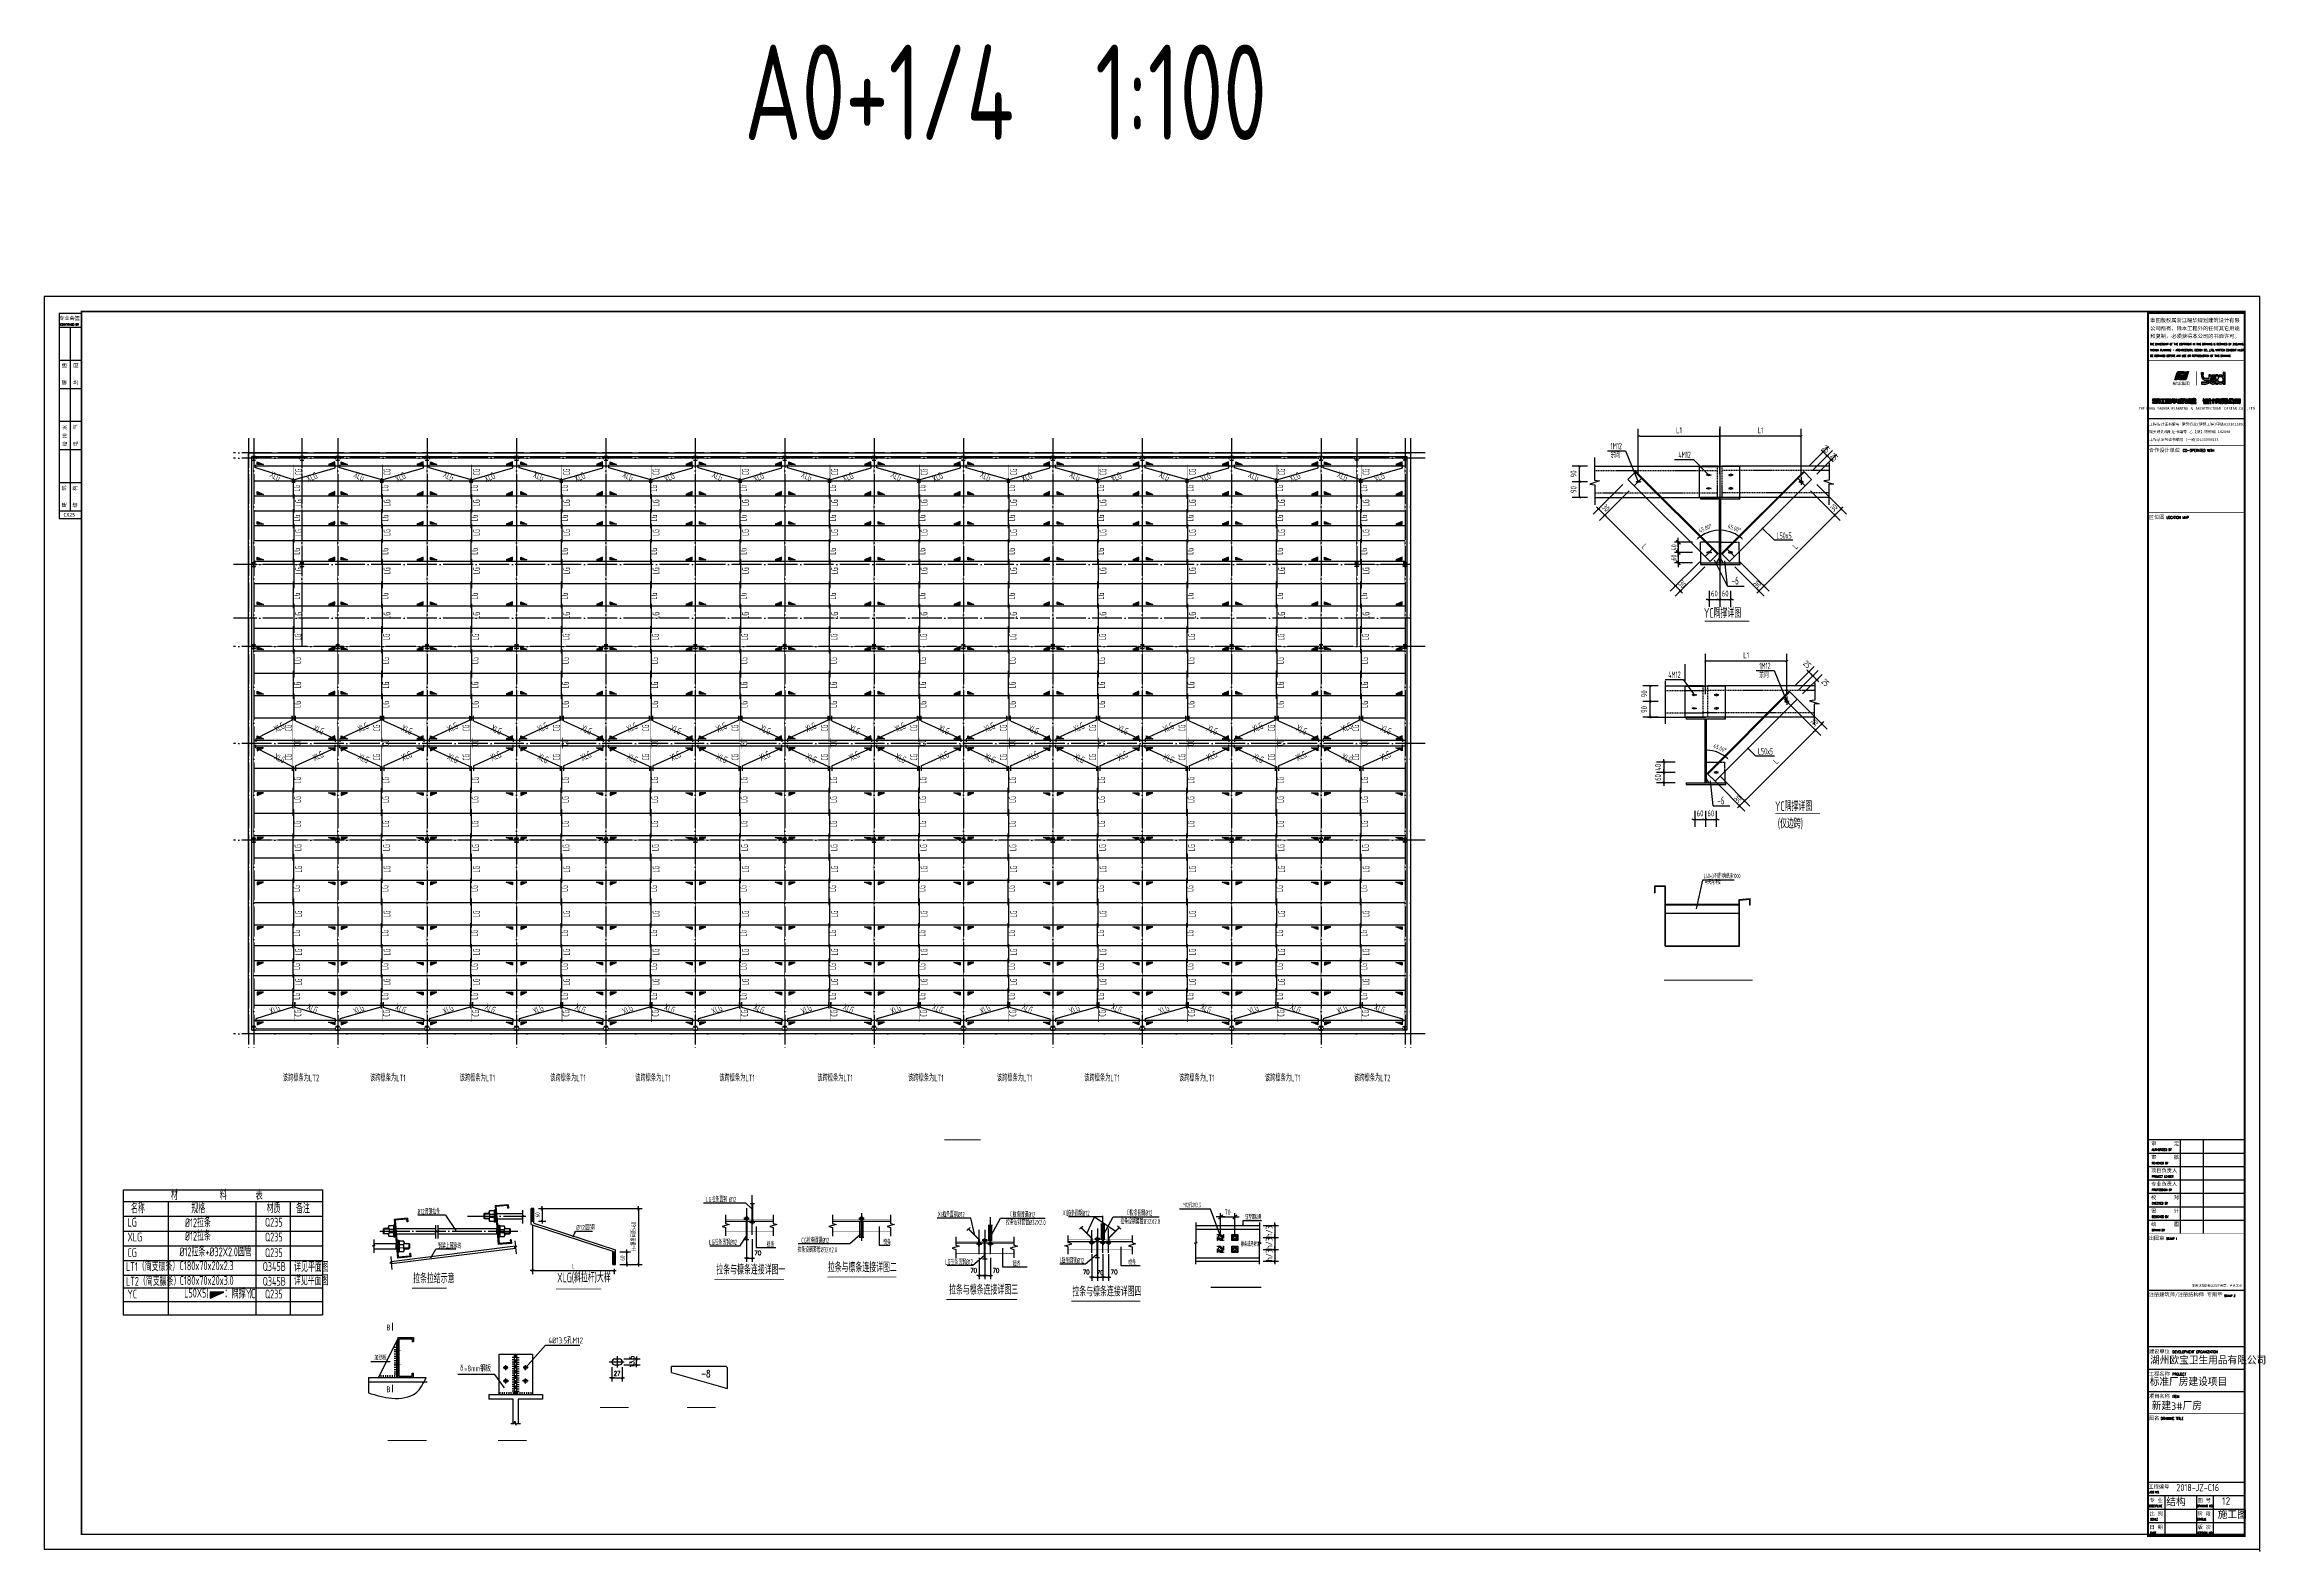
# Model space of a CAD drawing. Extents: x -138012 to 2129925, y -311560 to 0.
# Drawn here: x 1405838 to 1554538, y -218864 to -117717 of the extents above; entities that cross this region are included whole.
import ezdxf
from ezdxf.enums import TextEntityAlignment as Align

# ---------------------------------------------------------------- set-up
doc = ezdxf.new("R2010")
doc.units = 0
doc.header["$LTSCALE"] = 1000
doc.header["$MEASUREMENT"] = 0
for name, pattern in [('CENTER', [1.2, 1, -0.1, 0, -0.1]), ('DASH', [0.35, 0.25, -0.1]), ('DASHED2', [0.375, 0.25, -0.125]), ('DOTE', [2.42, 2, -0.2, 0.02, -0.2]), ('HIDDEN', [0.375, 0.25, -0.125])]:
    doc.linetypes.add(name, pattern=pattern)
doc.layers.get('0').update_dxf_attribs({"linetype": 'CONTINUOUS'})
doc.layers.get('Defpoints').update_dxf_attribs({"linetype": 'CONTINUOUS'})
for name, color, linetype in [('10', 7, 'CONTINUOUS'), ('1000', 2, 'CONTINUOUS'), ('122', 8, 'CONTINUOUS'), ('3', 3, 'CONTINUOUS'), ('AXIS', 3, 'CONTINUOUS'), ('BOUT', 7, 'CONTINUOUS'), ('DIM', 3, 'CONTINUOUS'), ('DIM_SYMB', 3, 'CONTINUOUS'), ('DOTE', 253, 'DOTE'), ('GJ', 4, 'CONTINUOUS'), ('PUB_DIM', 3, 'CONTINUOUS'), ('PUB_TEXT', 7, 'CONTINUOUS'), ('PUB_TITLE', 4, 'CONTINUOUS'), ('Q2', 4, 'CONTINUOUS'), ('REIN', 1, 'CONTINUOUS'), ('TEXT', 7, 'CONTINUOUS'), ('THICK', 6, 'CONTINUOUS'), ('THIN', 7, 'CONTINUOUS'), ('TK', 4, 'CONTINUOUS'), ('WALL', 6, 'CONTINUOUS'), ('图层1', 53, 'CONTINUOUS'), ('图框', 4, 'CONTINUOUS'), ('字符串标注', 253, 'CONTINUOUS'), ('家具', 35, 'CONTINUOUS'), ('尺寸', 3, 'CONTINUOUS'), ('尺寸标注', 7, 'CONTINUOUS'), ('拉条', 6, 'CONTINUOUS'), ('柱构件', 2, 'CONTINUOUS'), ('标注', 3, 'CONTINUOUS'), ('梁构件', 4, 'CONTINUOUS')]:
    doc.layers.add(name, color=color, linetype=linetype)
doc.styles.add('-黑体', font='simhei.ttf', dxfattribs={"width": 0.8})
doc.styles.add('C', font='tssdeng.shx', dxfattribs={"width": 0.85, "bigfont": 'tssdchn.shx'})
doc.styles.add('DIM_FONT', font='SIMPLEX.shx', dxfattribs={"width": 0.8})
doc.styles.add('FF', font='tssdeng.shx', dxfattribs={"width": 0.7, "bigfont": 'tssdchn.shx'})
doc.styles.add('H1', font='')
doc.styles.add('iIcon2', font='')
doc.styles.add('MIMI-TKWZ', font='romanc.shx', dxfattribs={"width": 0.75, "oblique": 15, "bigfont": 'bigfont.shx'})
doc.styles.add('STYLE1', font='tssdeng.shx', dxfattribs={"height": 8, "bigfont": 'tssdchn.shx'})
doc.styles.add('TSSD-REIN', font='tssdeng.shx', dxfattribs={"width": 0.7, "bigfont": 'tssdchn.shx'})
doc.styles.add('TSSD_REIN', font='tssdeng.shx', dxfattribs={"width": 0.7, "bigfont": 'tssdchn.shx'})
doc.styles.add('图框艺术体', font='simhei.ttf', dxfattribs={"width": 0.9})
doc.styles.add('正文', font='romans.shx', dxfattribs={"width": 0.71, "bigfont": 'hztxt.shx'})
doc.styles.add('细仿宋', font='simplex.shx', dxfattribs={"width": 0.7, "oblique": 8, "bigfont": 'hztxt.shx'})
doc.styles.get('H1').set_extended_font_data('SimSun')
doc.styles.get('iIcon2').set_extended_font_data('SimSun')
doc.dimstyles.new('150', dxfattribs={"dimscale": 150, "dimtxt": 3, "dimasz": 1.4, "dimexe": 2, "dimexo": 2, "dimtad": 1, "dimdec": 0, "dimdsep": 46, "dimtxsty": '细仿宋', "dimsah": 1, "dimcen": 2.5, "dimclrd": 256, "dimclre": 256, "dimclrt": 256, "dimadec": 0, "dimazin": 0, "dimtfac": 1, "dimtdec": 4, "dimtmove": 2, "dimatfit": 3, "dimfxl": 0, "dimtolj": 1, "dimtzin": 0, "dimarcsym": 0})
doc.dimstyles.new('AXIS', dxfattribs={"dimtxt": 300, "dimasz": 1, "dimexe": 250, "dimexo": 300, "dimgap": 150, "dimtad": 1, "dimdec": 0, "dimlfac": 0.1, "dimzin": 0, "dimdsep": 46, "dimtxsty": 'TSSD-REIN', "dimblk": '_DIMX', "dimcen": 0.09, "dimse1": 1, "dimse2": 1, "dimclrt": 7, "dimadec": 0, "dimazin": 0, "dimtfac": 1, "dimtdec": 0, "dimtix": 1, "dimtmove": 2, "dimatfit": 3, "dimldrblk": '_DIMX', "dimfxl": 0, "dimtolj": 1, "dimtzin": 0, "dimarcsym": 0})
doc.dimstyles.new('DIMN', dxfattribs={"dimtxt": 300, "dimasz": 1, "dimexe": 250, "dimexo": 300, "dimgap": 150, "dimtad": 1, "dimdec": 0, "dimzin": 0, "dimdsep": 46, "dimtxsty": 'DIM_FONT', "dimblk": '_DIMX', "dimcen": 0.09, "dimclrt": 7, "dimadec": 0, "dimazin": 0, "dimtfac": 1, "dimtdec": 0, "dimtix": 1, "dimtmove": 2, "dimatfit": 3, "dimldrblk": '_DIMX', "dimfxl": 0, "dimtolj": 1, "dimtzin": 0, "dimarcsym": 0})
doc.dimstyles.new('DIMN120', dxfattribs={"dimtxt": 350, "dimasz": 2, "dimexe": 250, "dimexo": 150, "dimgap": 150, "dimtad": 1, "dimdec": 0, "dimzin": 0, "dimdsep": 46, "dimtxsty": 'TSSD_REIN', "dimblk1": '_DIMX', "dimblk2": '_DIMX', "dimsah": 1, "dimcen": 0.09, "dimclrt": 7, "dimadec": 0, "dimazin": 0, "dimtfac": 1, "dimtdec": 0, "dimtix": 1, "dimtmove": 2, "dimatfit": 3, "dimldrblk": '_DIMX', "dimfxl": 0, "dimtolj": 1, "dimtzin": 0, "dimarcsym": 0})
doc.dimstyles.new('DIMN125$0', dxfattribs={"dimtxt": 350, "dimasz": 2, "dimexe": 250, "dimexo": 300, "dimgap": 125, "dimtad": 1, "dimdec": 0, "dimzin": 0, "dimdsep": 46, "dimtxsty": 'TSSD_REIN', "dimblk1": '_DIMX', "dimblk2": '_DIMX', "dimsah": 1, "dimcen": 0.09, "dimclrd": 3, "dimclre": 3, "dimclrt": 7, "dimadec": 0, "dimazin": 0, "dimtfac": 1, "dimtdec": 0, "dimtix": 1, "dimtmove": 2, "dimatfit": 3, "dimldrblk": '_DIMX', "dimfxl": 0, "dimtolj": 1, "dimtzin": 0, "dimarcsym": 0})
doc.dimstyles.new('TSSD_10_200', dxfattribs={"dimtxt": 450, "dimasz": 100, "dimexe": 500, "dimexo": 500, "dimgap": 200, "dimtad": 1, "dimdec": 0, "dimlfac": 0.05, "dimzin": 0, "dimdsep": 46, "dimtxsty": 'TSSD_REIN', "dimblk": '_TSDBK', "dimcen": 0, "dimclrt": 7, "dimadec": 0, "dimazin": 0, "dimtfac": 1, "dimtdec": 0, "dimtix": 1, "dimtmove": 2, "dimatfit": 3, "dimfxl": 0, "dimtolj": 1, "dimtzin": 0, "dimarcsym": 0})
doc.dimstyles.new('TSSD_5_100', dxfattribs={"dimtxt": 450, "dimasz": 100, "dimexe": 250, "dimexo": 250, "dimgap": 100, "dimtad": 1, "dimdec": 0, "dimlfac": 0.05, "dimzin": 0, "dimdsep": 46, "dimtxsty": 'TSSD_REIN', "dimblk": '_TSDBK', "dimcen": 0, "dimclrt": 7, "dimadec": 0, "dimazin": 0, "dimtfac": 1, "dimtdec": 0, "dimtix": 1, "dimtmove": 2, "dimatfit": 3, "dimfxl": 0, "dimtolj": 1, "dimtzin": 0, "dimarcsym": 0})
pattern_1 = [(0, (1187133.358, 68644.113), (8.5725, 17.145), [0, -17.145])]
pattern_2 = [(0, (1186083.96, 61855.317), (8.5725, 17.145), [0, -17.145])]
pattern_3 = [(0, (1178372.599, 61859.358), (8.5725, 17.145), [0, -17.145])]
pattern_4 = [(0, (1178750.599, 63263.358), (8.5725, 17.145), [0, -17.145])]
pattern_5 = [(180, (1758727.76, 68731.728), (-8.5725, 17.145), [0, -17.145])]
pattern_6 = [(0, (1201912.169, 60484.581), (8.5725, 17.145), [0, -17.145])]
pattern_7 = [(0, (1202290.169, 61888.581), (8.5725, 17.145), [0, -17.145])]
pattern_8 = [(0, (1194691.457, 68731.728), (8.5725, 17.145), [0, -17.145])]
pattern_9 = [(0, (1194354.07, 60396.966), (8.5725, 17.145), [0, -17.145])]
pattern_10 = [(0, (1194732.07, 61800.966), (8.5725, 17.145), [0, -17.145])]

msp = doc.modelspace()

# ---------------------------------------------------------------- texts
at = {"color": 7, "linetype": 'ByBlock', "style": 'TSSD_REIN', "width": 0.55}
for p in [(1519091.867, -153993.784), (1519091.867, -153993.784), (1518128.122, -168758.718)]:
    msp.add_text('-6', height=539.9946, dxfattribs=at).set_placement(p)
at = {"style": 'TSSD_REIN', "width": 0.55}
msp.add_text('檩条或是墙梁', height=300, dxfattribs=at).set_placement((1486150.256, -198429.164))
msp.add_text('檩条或是墙梁', height=300, dxfattribs=at).set_placement((1486150.256, -198429.164))
at = {"color": 0, "style": '正文', "width": 0.71}
msp.add_text('-8', height=450, dxfattribs=at).set_placement((1449912.188, -207201.862, 300))
at = {"layer": 'PUB_TEXT', "style": 'TSSD_REIN'}
for s, height, width, p in [('余同', 431.9957, 0.57, (1510967.847, -145492.129)), ('余同', 431.9957, 0.57, (1510967.847, -145492.129)), ('1M12', 431.9957, 0.57, (1510967.847, -144908.584)), ('1M12', 431.9957, 0.57, (1510967.847, -144908.584)), ('4M12', 431.9957, 0.57, (1515522.363, -145496.786)), ('4M12', 431.9957, 0.57, (1515522.363, -145496.786)), ('L50x5', 431.9957, 0.57, (1522111.231, -150922.815)), ('L50x5', 431.9957, 0.57, (1522111.231, -150922.815)), ('4M12', 431.9957, 0.57, (1514839.891, -160261.72)), ('余同', 431.9957, 0.57, (1520946.49, -160257.064)), ('余同', 431.9957, 0.57, (1520946.49, -160257.064)), ('1M12', 431.9957, 0.57, (1520946.49, -159673.518)), ('1M12', 431.9957, 0.57, (1520946.49, -159673.518)), ('L50x5', 431.9957, 0.57, (1520864.201, -165404.465)), ('XLG', 350, 0.57, (1465808.342, -196441.566, 65)), ('XLG', 350, 0.57, (1465808.342, -196441.566, 65)), ('CG', 350, 0.57, (1470672.736, -196421.628)), ('CG', 350, 0.57, (1470672.736, -196421.628)), ('XLG', 350, 0.57, (1474180.84, -196353.118, 130)), ('XLG', 350, 0.57, (1474180.84, -196353.118, 130)), ('CG', 350, 0.57, (1478508.556, -196307.035, 65)), ('CG', 350, 0.57, (1478508.556, -196307.035, 65)), ('LG', 350, 0.57, (1473982.486, -199516.812, 130)), ('LG', 350, 0.57, (1473982.486, -199516.812, 130)), ('4%%C13.5孔M12', 400, 0.7, (1439681.173, -204946.459, 300)), ('δ', 400, 0.7, (1433744.001, -206776.508, 300)), ('=8mm钢板', 400, 0.7, (1434018.423, -206827.161, 300))]:
    msp.add_text(s, height=height, dxfattribs=dict(at, width=width)).set_placement(p)
at = {"layer": 'PUB_TEXT', "style": 'TSSD_REIN', "width": 0.57}
for s, p in [('LG拉条圆钢 %%C12', (1451267.469, -195236.938)), ('LG拉条圆钢 %%C12', (1451267.469, -195236.938)), ('拉条圆钢%%C12', (1466862.075, -196242.768, 65)), ('拉条圆钢%%C12', (1466862.075, -196242.768, 65)), ('拉条圆钢%%C12', (1471599.113, -196258.71, 65)), ('拉条圆钢%%C12', (1471599.113, -196258.71, 65)), ('拉条圆钢%%C12', (1475243.061, -196163.335, 130)), ('拉条圆钢%%C12', (1475243.061, -196163.335, 130)), ('拉条圆钢%%C12', (1479460.903, -196140.97, 130)), ('拉条圆钢%%C12', (1479460.903, -196140.97, 130)), ('拉条设钢套管%%C32X2.0', (1471717.353, -196774.95)), ('拉条设钢套管%%C32X2.0', (1471717.353, -196774.95)), ('拉条设钢套管%%C32X2.0', (1479398.317, -196712.128, 65)), ('拉条设钢套管%%C32X2.0', (1479398.317, -196712.128, 65)), ('LG拉条圆钢%%C12', (1451397.29, -198106.896)), ('LG拉条圆钢%%C12', (1451397.29, -198106.896)), ('檩条', (1454587.252, -198264.865)), ('檩条', (1454587.252, -198264.865)), ('拉条设钢套管%%C32X2.0', (1457724.687, -198612.481)), ('拉条设钢套管%%C32X2.0', (1457724.687, -198612.481)), ('CG拉条圆钢%%C12', (1457591.533, -197982.372)), ('CG拉条圆钢%%C12', (1457591.533, -197982.372)), ('檩条', (1462409.438, -198114.648)), ('檩条', (1462409.438, -198114.648)), ('LG拉条圆钢%%C12', (1467236.921, -199431.215)), ('LG拉条圆钢%%C12', (1467236.921, -199431.215)), ('拉条圆钢%%C12', (1474878.814, -199341.432, 65)), ('拉条圆钢%%C12', (1474878.814, -199341.432, 65)), ('檩条', (1471109.553, -199578.161)), ('檩条', (1471109.553, -199578.161)), ('檩条', (1478853.717, -199474.248, 65)), ('檩条', (1478853.717, -199474.248, 65))]:
    msp.add_text(s, height=350, dxfattribs=at).set_placement(p, align=Align.MIDDLE)
at = {"layer": 'PUB_TEXT', "style": 'H1'}
for p in [(1428798.768, -204076.8), (1428798.768, -204076.8), (1428798.768, -208229.8)]:
    msp.add_text('B', height=400, dxfattribs=at).set_placement(p)
at = {"layer": 'PUB_TEXT', "style": 'STYLE1'}
for s, p in [('湖州欧宝卫生用品有限公司', (1547180.868, -206103.212)), ('标准厂房建设项目', (1547156.019, -207546.473)), ('新建3#厂房', (1547297.869, -209157.979)), ('结构', (1548271.234, -215611.824)), ('12', (1552001.026, -215524.21)), ('施工图', (1551719.298, -216464.767))]:
    msp.add_text(s, height=500, dxfattribs=at).set_placement(p, align=Align.MIDDLE_LEFT)
at = {"layer": 'TEXT'}
for s, height, style, width, p in [('A0+1/4  1:100', 6400, 'FF', 0.7, (1452828.463, -124138.494)), ('该跨檩条为LT2', 450, 'TSSD_REIN', 0.6, (1421848.988, -187348.026)), ('该跨檩条为LT1', 450, 'TSSD_REIN', 0.6, (1427701.981, -187348.026)), ('该跨檩条为LT1', 450, 'TSSD_REIN', 0.6, (1433717.791, -187348.026)), ('该跨檩条为LT1', 450, 'TSSD_REIN', 0.6, (1439792.648, -187348.026)), ('该跨檩条为LT1', 450, 'TSSD_REIN', 0.6, (1445500.481, -187348.026)), ('该跨檩条为LT1', 450, 'TSSD_REIN', 0.6, (1451143.59, -187348.026)), ('该跨檩条为LT1', 450, 'TSSD_REIN', 0.6, (1457724.764, -187348.026)), ('该跨檩条为LT1', 450, 'TSSD_REIN', 0.6, (1463817.364, -187348.026)), ('该跨檩条为LT1', 450, 'TSSD_REIN', 0.6, (1469777.276, -187348.026)), ('该跨檩条为LT1', 450, 'TSSD_REIN', 0.6, (1475640.834, -187348.026)), ('该跨檩条为LT1', 450, 'TSSD_REIN', 0.6, (1481996.873, -187348.026)), ('该跨檩条为LT1', 450, 'TSSD_REIN', 0.6, (1487766.397, -187348.026)), ('该跨檩条为LT2', 450, 'TSSD_REIN', 0.6, (1493751.536, -187348.026)), ('材', 594.553, 'TSSD_REIN', 0.6, (1414342.512, -195309.315)), ('料', 594.553, 'TSSD_REIN', 0.6, (1417615.765, -195309.315)), ('表', 594.553, 'TSSD_REIN', 0.6, (1420028.284, -195309.315)), ('名称', 594.553, 'TSSD_REIN', 0.6, (1411654.814, -196203.679)), ('规格', 594.553, 'TSSD_REIN', 0.6, (1415709.303, -196203.679)), ('材质', 594.553, 'TSSD_REIN', 0.6, (1420764.908, -196190.915)), ('备注', 594.553, 'TSSD_REIN', 0.6, (1422732.725, -196203.679)), ('XLG', 594.553, 'TSSD_REIN', 0.6, (1411423.028, -198098.827)), ('LG', 594.553, 'TSSD_REIN', 0.6, (1411423.028, -197107.905)), ('%%C12拉条', 594.553, 'TSSD_REIN', 0.6, (1415276.817, -197142.456)), ('%%C12拉条', 594.553, 'TSSD_REIN', 0.6, (1415276.817, -198043.482)), ('Q235', 594.553, 'TSSD_REIN', 0.6, (1420651.205, -197107.905)), ('Q235', 594.553, 'TSSD_REIN', 0.6, (1420651.205, -198098.827)), ('CG', 594.553, 'TSSD_REIN', 0.6, (1411423.028, -199149.311)), ('%%C12拉条+%%C32X2.0圆管', 594.55304, 'TSSD_REIN', 0.6, (1414909.179, -199093.967)), ('Q235', 594.553, 'TSSD_REIN', 0.6, (1420651.205, -199149.311)), ('LT1（简支檩条）', 594.553, 'TSSD_REIN', 0.6, (1411321.049, -200080.67)), ('LT2（简支檩条）', 594.553, 'TSSD_REIN', 0.6, (1411321.049, -201071.592)), ('C180x70x20x2.3', 594.55304, 'TSSD_REIN', 0.6, (1414922.939, -200025.326)), ('C180x70x20x3.0', 594.55304, 'TSSD_REIN', 0.6, (1414922.939, -201016.248)), ('Q345B', 594.553, 'TSSD_REIN', 0.6, (1420497.089, -200080.67)), ('Q345B', 594.553, 'TSSD_REIN', 0.6, (1420497.089, -201071.592)), ('详见平面图', 594.553, 'TSSD_REIN', 0.6, (1422591.234, -201036.94, -4312.24)), ('详见平面图', 594.553, 'TSSD_REIN', 0.6, (1422608.161, -200133.101)), ('YC', 594.553, 'TSSD_REIN', 0.6, (1411423.028, -201927.007)), ('L50X5(           )', 617.42047, 'TSSD_REIN', 0.6, (1415229.774, -201864.967)), ('：隅撑YC', 617.4205, 'TSSD_REIN', 0.6, (1417920.784, -201910.539, -4312.24)), ('Q235', 594.553, 'TSSD_REIN', 0.6, (1420651.205, -201927.007))]:
    msp.add_text(s, height=height, dxfattribs=dict(at, style=style, width=width)).set_placement(p)
at = {"layer": 'TEXT', "color": 7, "style": 'TSSD_REIN', "width": 0.55}
for s, p in [('YC隅撑详图 ', (1517242.108, -156223.513)), ('YC隅撑详图 ', (1517242.108, -156223.513)), ('YC隅撑详图 ', (1522011.658, -169194.419)), ('(仅边跨)', (1522195.398, -170361.757))]:
    msp.add_text(s, height=648, dxfattribs=at).set_placement(p)
at = {"layer": 'TEXT', "color": 0, "style": 'TSSD_REIN', "width": 0.55}
for s, p in [('L40*3不锈钢角铁@1000', (1517222.797, -173798.933)), ('与天沟焊接', (1517288.308, -174209.499))]:
    msp.add_text(s, height=300, dxfattribs=at).set_placement(p, align=Align.BOTTOM_LEFT)
at = {"layer": 'TEXT', "color": 0, "style": 'TSSD_REIN'}
for s, width, p in [('M12孔%%C13.5', 0.55, (1482259.879, -195802.568)), ('M12孔%%C13.5', 0.55, (1482259.879, -195802.568)), ('压型钢板侧', 0.55, (1486447.782, -196622.11)), ('压型钢板侧', 0.55, (1486447.782, -196622.11)), ('加劲板', 0.7, (1427995.528, -206059.8))]:
    msp.add_text(s, height=300, dxfattribs=dict(at, width=width)).set_placement(p)
at = {"layer": 'TEXT', "color": 7, "style": 'TSSD_REIN', "width": 0.55}
for s, p in [('拉条与檩条连接详图一', (1450946.353, -200513.479)), ('拉条与檩条连接详图一', (1450946.353, -200513.479)), ('拉条与檩条连接详图二', (1458430.937, -200358.679)), ('拉条与檩条连接详图二', (1458430.937, -200358.679)), ('拉条与檩条连接详图三', (1466569.16, -201860.782)), ('拉条与檩条连接详图三', (1466569.16, -201860.782)), ('拉条与檩条连接详图四', (1474843.346, -201976.771, 65)), ('拉条与檩条连接详图四', (1474843.346, -201976.771, 65))]:
    msp.add_text(s, height=648, dxfattribs=at).set_placement(p, align=Align.BOTTOM_LEFT)
at = {"layer": '图层1', "style": 'TSSD_REIN', "width": 0.7}
msp.add_text('2018-JZ-C16 ', height=482.2695, dxfattribs=at).set_placement((1548950.821, -214867.4))

# ---------------------------------------------------------------- blocks, each defined once
blk = doc.blocks.new('yc1')
blk.add_hatch(color=256).paths.add_polyline_path([(37532, -426197), (37811, -426197), (37811, -426323)])
at = {"ltscale": 0.05}
for p, q in [((37811, -426323), (37532, -426197)), ((37532, -426197), (37811, -426197)), ((37811, -426197), (37811, -426323))]:
    blk.add_line(p, q, dxfattribs=at)
blk = doc.blocks.new('7456745675')
at = {"const_width": 30, "elevation": -1300}
for points in [[(1542522, -211041), (1542522, -212253)], [(1542454, -229660), (1542454, -227916)], [(1542454, -229838), (1542454, -231583)]]:
    blk.add_lwpolyline(points, dxfattribs=at)
at = {"const_width": 30}
for points in [[(1542556, -230117), (1542556, -229369)], [(1542533, -248460), (1542533, -247140)]]:
    blk.add_lwpolyline(points, dxfattribs=at)
at = {"layer": '拉条'}
for p, q in [((1539669, -211248, -1300), (1539669, -211050, -1300)), ((1545285, -211248, -1300), (1545285, -211050, -1300)), ((1542427, -212041, -1300), (1539669, -211248, -1300)), ((1542427, -212258, -1300), (1542427, -212041, -1300)), ((1542475, -211953, -1300), (1542475, -212837, -1300)), ((1542475, -212038, -1300), (1542475, -213301, -1300)), ((1542573, -212041, -1300), (1545285, -211248, -1300)), ((1542573, -212261, -1300), (1542573, -212041, -1300)), ((1542475, -214023, -1300), (1542475, -215301, -1300)), ((1542519, -213017, -1300), (1542519, -214256, -1300)), ((1542519, -215017, -1300), (1542519, -216256, -1300)), ((1542475, -216048, -1300), (1542475, -217670, -1300)), ((1542519, -217386, -1300), (1542519, -219336, -1300)), ((1542475, -218873, -1300), (1542475, -220670, -1300)), ((1542519, -220386, -1300), (1542519, -222336, -1300)), ((1542475, -221891, -1300), (1542475, -223702, -1300)), ((1542519, -223418, -1300), (1542519, -225336, -1300)), ((1542475, -224886, -1300), (1542475, -226759)), ((1542519, -226422), (1542519, -228208, -1300)), ((1542400, -228203, -1300), (1539671, -229450, -1300)), ((1542400, -228203, -1300), (1542400, -227896, -1300)), ((1542636, -228229, -1300), (1542636, -227912, -1300)), ((1542636, -228229, -1300), (1545300, -229450, -1300)), ((1539671, -229450, -1300), (1539671, -229648, -1300)), ((1539671, -230048, -1300), (1539671, -229850, -1300)), ((1542400, -231296, -1300), (1539671, -230048, -1300)), ((1542636, -231270, -1300), (1545300, -230048, -1300)), ((1545300, -229450, -1300), (1545300, -229648, -1300)), ((1545300, -230048, -1300), (1545300, -229850, -1300)), ((1542400, -231296, -1300), (1542400, -231603, -1300)), ((1542519, -233077), (1542519, -231290, -1300)), ((1542636, -231270, -1300), (1542636, -231587, -1300)), ((1542475, -234612, -1300), (1542475, -232740)), ((1542519, -236080, -1300), (1542519, -234163, -1300)), ((1542475, -237607, -1300), (1542475, -235797, -1300)), ((1542519, -239112, -1300), (1542519, -237163, -1300)), ((1542475, -240625, -1300), (1542475, -238829, -1300)), ((1542519, -242112, -1300), (1542519, -240163, -1300)), ((1542475, -243451, -1300), (1542475, -241829, -1300)), ((1542519, -244481, -1300), (1542519, -243242, -1300)), ((1542475, -245475, -1300), (1542475, -244198, -1300)), ((1542519, -246481, -1300), (1542519, -245242, -1300)), ((1542475, -247459, -1300), (1542475, -246198, -1300)), ((1542475, -247545, -1300), (1542475, -246661, -1300)), ((1542427, -247458, -1300), (1539669, -248250, -1300)), ((1539669, -248250, -1300), (1539669, -248448, -1300)), ((1542427, -247141, -1300), (1542427, -247458, -1300)), ((1542573, -247138, -1300), (1542573, -247458, -1300)), ((1542573, -247458, -1300), (1545285, -248250, -1300)), ((1545285, -248250, -1300), (1545285, -248448, -1300))]:
    blk.add_line(p, q, dxfattribs=at)
at = {"layer": '拉条', "yscale": 1.5, "zscale": 1.5}
for p, xscale, rotation in [((1596482, -850333, -1300), 1.5, 179.999999982213), ((1488545, -850333, -1300), -1.5, 180.0000000266804), ((1596482, -852333, -1300), 1.5, 179.999999982213), ((1488545, -852333, -1300), -1.5, 180.0000000266804), ((1596482, -854333, -1300), 1.5, 179.999999982213), ((1488545, -854333, -1300), -1.5, 180.0000000266804), ((1596482, -856733, -1300), 1.5, 179.999999982213), ((1488545, -856733, -1300), -1.5, 180.0000000266804), ((1596482, -859733, -1300), 1.5, 179.999999982213), ((1488545, -859733, -1300), -1.5, 180.0000000266804), ((1596482, -862733, -1300), 1.5, 179.999999982213), ((1488545, -862733, -1300), -1.5, 180.0000000266804), ((1596482, -865733, -1300), 1.5, 179.999999982213), ((1488545, -865733, -1300), -1.5, 180.0000000266804), ((1596482, -868733, -1300), 1.5, 179.999999982213), ((1596482, 409234, -1300), -1.5, 1.77869718953616e-08), ((1488545, -868733, -1300), -1.5, 180.0000000266804), ((1488545, 409234, -1300), 1.5, 359.9999999733196), ((1596482, 406234, -1300), -1.5, 1.77869718953616e-08), ((1488545, 406234, -1300), 1.5, 359.9999999733196), ((1596482, 403234, -1300), -1.5, 1.77869718953616e-08), ((1488545, 403234, -1300), 1.5, 359.9999999733196), ((1596482, 400234, -1300), -1.5, 1.77869718953616e-08), ((1488545, 400234, -1300), 1.5, 359.9999999733196), ((1596482, 397234, -1300), -1.5, 1.77869718953616e-08), ((1488545, 397234, -1300), 1.5, 359.9999999733196), ((1596482, 394834, -1300), -1.5, 1.77869718953616e-08), ((1488545, 394834, -1300), 1.5, 359.9999999733196), ((1596482, 392834, -1300), -1.5, 1.77869718953616e-08), ((1488545, 392834, -1300), 1.5, 359.9999999733196), ((1596482, 390834, -1300), -1.5, 1.77869718953616e-08), ((1488545, 390834, -1300), 1.5, 359.9999999733196)]:
    blk.add_blockref('yc1', p, dxfattribs=dict(at, xscale=xscale, rotation=rotation))
at = {"layer": 'TEXT', "style": 'TSSD_REIN', "width": 0.55}
for s, rotation, p in [('XLG', 334.73881, (1540551, -211852, -1300)), ('LG', 90, (1542919, -212845, -1300)), ('CG', 90, (1543068, -211745, -1300)), ('XLG', 25.26119, (1543501, -212230, -1300)), ('LG', 90, (1543065, -213820, -1300)), ('LG', 90, (1542919, -214845, -1300)), ('LG', 90, (1543065, -215820, -1300)), ('LG', 90, (1542919, -217085, -1300)), ('LG', 90, (1543065, -218381, -1300)), ('LG', 90, (1542919, -220085, -1300)), ('LG', 90, (1543065, -221381, -1300)), ('LG', 90, (1543021, -222825, -1300)), ('LG', 90, (1542976, -224419)), ('LG', 90, (1542976, -226058, -1300)), ('LG', 90, (1542984, -227359)), ('XLG', 25.26119, (1541003, -229027, -1300)), ('CG', 90, (1542375, -228938, -1300)), ('XLG', 334.73881, (1543761, -228881, -1300)), ('XLG', 334.73881, (1540848, -230800, -1300)), ('CG', 90, (1542965, -229913)), ('XLG', 25.26119, (1543916, -230946, -1300)), ('CG', 90, (1542375, -230903, -1300)), ('LG', 90, (1542976, -233745, -1300)), ('LG', 90, (1542984, -232444)), ('LG', 90, (1542976, -235384)), ('LG', 90, (1543021, -236979, -1300)), ('LG', 90, (1542919, -239718, -1300)), ('LG', 90, (1543065, -238422, -1300)), ('LG', 90, (1542919, -242718, -1300)), ('LG', 90, (1543065, -241422, -1300)), ('LG', 90, (1543065, -243984, -1300)), ('LG', 90, (1542919, -244958, -1300)), ('LG', 90, (1542919, -246958, -1300)), ('LG', 90, (1543065, -245984, -1300)), ('XLG', 25.26119, (1540706, -247975, -1300)), ('CG', 90, (1543021, -248099, -1300)), ('XLG', 334.73881, (1543346, -247597, -1300))]:
    blk.add_text(s, height=450, rotation=rotation, dxfattribs=at).set_placement(p)
blk = doc.blocks.new('8756745754')
at = {"const_width": 30}
for points in [[(1492910, -211041), (1492910, -212253)], [(1492842, -229660), (1492842, -227916)], [(1492842, -229838), (1492842, -231583)]]:
    blk.add_lwpolyline(points, dxfattribs=at)
at = {"const_width": 30, "elevation": 1300}
for points in [[(1492944, -230117), (1492944, -229369)], [(1492922, -248460), (1492922, -247140)]]:
    blk.add_lwpolyline(points, dxfattribs=at)
at = {"layer": '拉条'}
for p, q in [((1490357, -211248), (1490357, -211050)), ((1495673, -211248), (1495673, -211050)), ((1492815, -212041), (1490357, -211248)), ((1492815, -212258), (1492815, -212041)), ((1492863, -211953), (1492863, -212837)), ((1492863, -212038), (1492863, -213301)), ((1492961, -212041), (1495673, -211248)), ((1492961, -212261), (1492961, -212041)), ((1492863, -214023), (1492863, -215301)), ((1492908, -213017), (1492908, -214256)), ((1492908, -215017), (1492908, -216256)), ((1492863, -216048), (1492863, -217670)), ((1492908, -217386), (1492908, -219336)), ((1492863, -218873), (1492863, -220670)), ((1492908, -220386), (1492908, -222336)), ((1492863, -221891), (1492863, -223702)), ((1492908, -223418), (1492908, -225336)), ((1492863, -224886), (1492863, -226759, 1300)), ((1492908, -226422, 1300), (1492908, -228208)), ((1492788, -228203), (1490359, -229450)), ((1492788, -228203), (1492788, -227896)), ((1493024, -228229), (1493024, -227912)), ((1493024, -228229), (1495689, -229450)), ((1490359, -229450), (1490359, -229648)), ((1490359, -230048), (1490359, -229850)), ((1492788, -231296), (1490359, -230048)), ((1493024, -231270), (1495689, -230048)), ((1495689, -229450), (1495689, -229648)), ((1495689, -230048), (1495689, -229850)), ((1492788, -231296), (1492788, -231603)), ((1492908, -233077, 1300), (1492908, -231290)), ((1493024, -231270), (1493024, -231587)), ((1492863, -234612), (1492863, -232740, 1300)), ((1492908, -236080), (1492908, -234163)), ((1492863, -237607), (1492863, -235797)), ((1492908, -239112), (1492908, -237163)), ((1492863, -240625), (1492863, -238829)), ((1492908, -242112), (1492908, -240163)), ((1492863, -243451), (1492863, -241829)), ((1492908, -244481), (1492908, -243242)), ((1492863, -245475), (1492863, -244198)), ((1492908, -246481), (1492908, -245242)), ((1492863, -247459), (1492863, -246198)), ((1492863, -247545), (1492863, -246661)), ((1492815, -247458), (1490357, -248250)), ((1490357, -248250), (1490357, -248448)), ((1492815, -247141), (1492815, -247458)), ((1492961, -247138), (1492961, -247458)), ((1492961, -247458), (1495673, -248250)), ((1495673, -248250), (1495673, -248448))]:
    blk.add_line(p, q, dxfattribs=at)
at = {"layer": '拉条', "yscale": 1.5, "zscale": 1.5}
for p, xscale, rotation in [((1547170, -850333), 1.5, 179.999999982213), ((1438933, -850333), -1.5, 180.0000000266804), ((1547170, -852333), 1.5, 179.999999982213), ((1438933, -852333), -1.5, 180.0000000266804), ((1547170, -854333), 1.5, 179.999999982213), ((1438933, -854333), -1.5, 180.0000000266804), ((1547170, -856733), 1.5, 179.999999982213), ((1438933, -856733), -1.5, 180.0000000266804), ((1547170, -859733), 1.5, 179.999999982213), ((1438933, -859733), -1.5, 180.0000000266804), ((1547170, -862733), 1.5, 179.999999982213), ((1438933, -862733), -1.5, 180.0000000266804), ((1547170, -865733), 1.5, 179.999999982213), ((1438933, -865733), -1.5, 180.0000000266804), ((1547170, -868733), 1.5, 179.999999982213), ((1547170, 409234), -1.5, 1.77869718953616e-08), ((1438933, -868733), -1.5, 180.0000000266804), ((1438933, 409234), 1.5, 359.9999999733196), ((1547170, 406234), -1.5, 1.77869718953616e-08), ((1438933, 406234), 1.5, 359.9999999733196), ((1547170, 403234), -1.5, 1.77869718953616e-08), ((1438933, 403234), 1.5, 359.9999999733196), ((1547170, 400234), -1.5, 1.77869718953616e-08), ((1438933, 400234), 1.5, 359.9999999733196), ((1547170, 397234), -1.5, 1.77869718953616e-08), ((1438933, 397234), 1.5, 359.9999999733196), ((1547170, 394834), -1.5, 1.77869718953616e-08), ((1438933, 394834), 1.5, 359.9999999733196), ((1547170, 392834), -1.5, 1.77869718953616e-08), ((1438933, 392834), 1.5, 359.9999999733196), ((1547170, 390834), -1.5, 1.77869718953616e-08), ((1438933, 390834), 1.5, 359.9999999733196)]:
    blk.add_blockref('yc1', p, dxfattribs=dict(at, xscale=xscale, rotation=rotation))
at = {"layer": 'TEXT', "style": 'TSSD_REIN', "width": 0.55}
for s, rotation, p in [('XLG', 334.73881, (1491239, -211852)), ('LG', 90, (1493308, -212845)), ('CG', 90, (1493456, -211745)), ('XLG', 25.26119, (1493889, -212230)), ('LG', 90, (1493453, -213820)), ('LG', 90, (1493308, -214845)), ('LG', 90, (1493453, -215820)), ('LG', 90, (1493308, -217085)), ('LG', 90, (1493453, -218381)), ('LG', 90, (1493308, -220085)), ('LG', 90, (1493453, -221381)), ('LG', 90, (1493409, -222825)), ('LG', 90, (1493365, -224419, 1300)), ('LG', 90, (1493365, -226058)), ('LG', 90, (1493372, -227359, 1300)), ('XLG', 25.26119, (1491691, -229027)), ('CG', 90, (1492763, -228938)), ('XLG', 334.73881, (1494149, -228881)), ('XLG', 334.73881, (1491536, -230800)), ('CG', 90, (1493353, -229913, 1300)), ('XLG', 25.26119, (1494304, -230946)), ('CG', 90, (1492763, -230903)), ('LG', 90, (1493365, -233745)), ('LG', 90, (1493372, -232444, 1300)), ('LG', 90, (1493365, -235384, 1300)), ('LG', 90, (1493409, -236979)), ('LG', 90, (1493308, -239718)), ('LG', 90, (1493453, -238422)), ('LG', 90, (1493308, -242718)), ('LG', 90, (1493453, -241422)), ('LG', 90, (1493453, -243984)), ('LG', 90, (1493308, -244958)), ('LG', 90, (1493308, -246958)), ('LG', 90, (1493453, -245984)), ('XLG', 25.26119, (1491394, -247975)), ('CG', 90, (1493409, -248099)), ('XLG', 334.73881, (1493734, -247597))]:
    blk.add_text(s, height=450, rotation=rotation, dxfattribs=at).set_placement(p)
blk = doc.blocks.new('_DIMX')
blk.add_line((-150, 0), (150, 0))
at = {"const_width": 50}
blk.add_lwpolyline([(-70, -70), (70, 70)], dxfattribs=at)
blk = doc.blocks.new('*D67')
at = {"layer": 'AXIS', "color": 0, "lineweight": -2}
for p, q in [((1796562, -494183), (1797282, -494183)), ((1796562, -495032), (1797282, -495032)), ((1797032, -495031), (1797032, -494184))]:
    blk.add_line(p, q, dxfattribs=at)
at = {"layer": 'Defpoints', "color": 0}
for p in [(1796262, -494183), (1796262, -495032), (1797032, -494183)]:
    blk.add_point(p, dxfattribs=at)
at = {"layer": 'AXIS', "color": 0, "lineweight": -2}
for p, rotation in [((1797032, -494183), 90), ((1797032, -495032), 270)]:
    blk.add_blockref('_DIMX', p, dxfattribs=dict(at, rotation=rotation))
at = {"layer": 'AXIS', "color": 7, "insert": (1796732, -494608), "char_height": 300, "attachment_point": 5, "rotation": 90, "style": 'TSSD-REIN'}
blk.add_mtext('\\A1;60', dxfattribs=at)
blk = doc.blocks.new('*D69')
at = {"layer": 'AXIS', "color": 0, "lineweight": -2}
for p, q in [((1791086, -491282), (1798056, -491282)), ((1797806, -491283), (1797806, -495031)), ((1796562, -495032), (1798056, -495032))]:
    blk.add_line(p, q, dxfattribs=at)
at = {"layer": 'Defpoints', "color": 0}
for p in [(1790786, -491282), (1796262, -495032), (1797806, -495032)]:
    blk.add_point(p, dxfattribs=at)
at = {"layer": 'AXIS', "color": 0, "lineweight": -2}
for p, rotation in [((1797806, -491282), 90), ((1797806, -495032), 270)]:
    blk.add_blockref('_DIMX', p, dxfattribs=dict(at, rotation=rotation))
at = {"layer": 'AXIS', "color": 7, "insert": (1797487, -493157), "char_height": 300, "attachment_point": 5, "rotation": 90, "style": 'TSSD-REIN'}
blk.add_mtext('\\A1;H=檩条间距+60', dxfattribs=at)
blk = doc.blocks.new('*D70')
at = {"layer": 'AXIS', "color": 0, "lineweight": -2}
for p, q in [((1791086, -492131), (1791584, -492131)), ((1791275, -491282), (1791584, -491282)), ((1791334, -491283), (1791334, -492130))]:
    blk.add_line(p, q, dxfattribs=at)
at = {"layer": 'Defpoints', "color": 0}
for p in [(1790786, -492131), (1790975, -491282), (1791334, -492131)]:
    blk.add_point(p, dxfattribs=at)
at = {"layer": 'AXIS', "color": 0, "lineweight": -2}
for p, rotation in [((1791334, -491282), 90), ((1791334, -492131), 270)]:
    blk.add_blockref('_DIMX', p, dxfattribs=dict(at, rotation=rotation))
at = {"layer": 'AXIS', "color": 7, "insert": (1791034, -491706), "char_height": 300, "attachment_point": 5, "rotation": 90, "style": 'TSSD-REIN'}
blk.add_mtext('\\A1;60', dxfattribs=at)
blk = doc.blocks.new('_TSDBK')
blk.add_line((-1, 0), (0, 0))
at = {"const_width": 0.5}
blk.add_lwpolyline([(-0.7, -0.7), (0.7, 0.7)], dxfattribs=at)
blk = doc.blocks.new('*D132')
at = {"layer": 'Defpoints', "color": 0}
for p in [(1524461, -146929), (1524036, -147354), (1526444, -148912)]:
    blk.add_point(p, dxfattribs=at)
at = {"layer": 'DIM', "color": 0, "lineweight": -2}
for p, q in [((1524390, -147708), (1526372, -149691)), ((1524815, -147283), (1526798, -149265)), ((1525948, -149408), (1525877, -149478)), ((1526019, -149337), (1526444, -148912)), ((1526515, -148841), (1526586, -148770))]:
    blk.add_line(p, q, dxfattribs=at)
at = {"layer": 'DIM', "color": 0, "lineweight": -2, "xscale": 100, "yscale": 100, "zscale": 100}
for p, rotation in [((1526019, -149337), 44.99999999998433), ((1526444, -148912), 224.9999999999843)]:
    blk.add_blockref('_TSDBK', p, dxfattribs=dict(at, rotation=rotation))
at = {"layer": 'DIM', "color": 7, "insert": (1525949, -148841), "char_height": 400, "attachment_point": 5, "rotation": 45, "style": 'TSSD_REIN'}
blk.add_mtext('\\A1;30', dxfattribs=at)
blk = doc.blocks.new('*D133')
at = {"layer": 'Defpoints', "color": 0}
for p in [(1512137, -146929), (1512562, -147354), (1510154, -148912)]:
    blk.add_point(p, dxfattribs=at)
at = {"layer": 'DIM', "color": 0, "lineweight": -2}
for p, q in [((1511783, -147283), (1509801, -149265)), ((1512209, -147708), (1510226, -149691)), ((1510083, -148841), (1510013, -148770)), ((1510579, -149337), (1510154, -148912)), ((1510650, -149408), (1510721, -149478))]:
    blk.add_line(p, q, dxfattribs=at)
at = {"layer": 'DIM', "color": 0, "lineweight": -2, "xscale": 100, "yscale": 100, "zscale": 100}
for p, rotation in [((1510154, -148912), 315.0000000000157), ((1510579, -149337), 135.0000000000157)]:
    blk.add_blockref('_TSDBK', p, dxfattribs=dict(at, rotation=rotation))
at = {"layer": 'DIM', "color": 7, "insert": (1510650, -148841), "char_height": 400, "attachment_point": 5, "rotation": 315, "style": 'TSSD_REIN'}
blk.add_mtext('\\A1;30', dxfattribs=at)
blk = doc.blocks.new('*D134')
at = {"layer": 'Defpoints', "color": 0}
for p in [(1512561, -147356), (1510579, -149337), (1517312, -152106)]:
    blk.add_point(p, dxfattribs=at)
at = {"layer": 'DIM', "color": 0, "lineweight": -2}
for p, q in [((1512207, -147709), (1510226, -149691)), ((1515259, -154017), (1510650, -149408)), ((1516958, -152460), (1514976, -154441))]:
    blk.add_line(p, q, dxfattribs=at)
at = {"layer": 'DIM', "color": 0, "lineweight": -2, "xscale": 100, "yscale": 100, "zscale": 100}
for p, rotation in [((1510579, -149337), 134.9999999999677), ((1515330, -154088), 314.9999999999677)]:
    blk.add_blockref('_TSDBK', p, dxfattribs=dict(at, rotation=rotation))
at = {"layer": 'DIM', "color": 7, "insert": (1513238, -151429), "char_height": 400, "attachment_point": 5, "rotation": 315, "style": 'TSSD_REIN'}
blk.add_mtext('\\A1;L', dxfattribs=at)
blk = doc.blocks.new('*D135')
at = {"layer": 'Defpoints', "color": 0}
for p in [(1524037, -147356), (1526019, -149337), (1519287, -152106)]:
    blk.add_point(p, dxfattribs=at)
at = {"layer": 'DIM', "color": 0, "lineweight": -2}
for p, q in [((1524391, -147709), (1526372, -149691)), ((1521339, -154017), (1525948, -149408)), ((1519640, -152460), (1521622, -154441))]:
    blk.add_line(p, q, dxfattribs=at)
at = {"layer": 'DIM', "color": 0, "lineweight": -2, "xscale": 100, "yscale": 100, "zscale": 100}
for p, rotation in [((1526019, -149337), 45.0000000000323), ((1521268, -154088), 225.0000000000323)]:
    blk.add_blockref('_TSDBK', p, dxfattribs=dict(at, rotation=rotation))
at = {"layer": 'DIM', "color": 7, "insert": (1523361, -151429), "char_height": 400, "attachment_point": 5, "rotation": 45, "style": 'TSSD_REIN'}
blk.add_mtext('\\A1;L', dxfattribs=at)
blk = doc.blocks.new('*D136')
at = {"color": 0, "lineweight": -2}
blk.add_arc((1518299, -152560), 2216, 92.58629, 132.41371, dxfattribs=at)
at = {"color": 0}
for points in [[(1516816, -150936), (1516793, -150912), (1516732, -150993)], [(1518199, -150330), (1518200, -150363), (1518299, -150344)]]:
    blk.add_solid(points, dxfattribs=at)
at = {"layer": 'Defpoints', "color": 0}
for p in [(1518299, -143390), (1512076, -146337), (1517726, -150420), (1518003, -152263), (1518299, -154441)]:
    blk.add_point(p, dxfattribs=at)
at = {"color": 7, "insert": (1517326, -150209), "char_height": 300, "attachment_point": 5, "rotation": 22.5, "style": 'TSSD_REIN'}
blk.add_mtext('\\A1;45.00°', dxfattribs=at)
blk = doc.blocks.new('*D137')
at = {"color": 0, "lineweight": -2}
blk.add_arc((1518299, -152560), 2216, 47.58629, 87.41371, dxfattribs=at)
at = {"color": 0}
for points in [[(1518399, -150363), (1518399, -150330), (1518299, -150344)], [(1519805, -150912), (1519782, -150936), (1519866, -150993)]]:
    blk.add_solid(points, dxfattribs=at)
at = {"layer": 'Defpoints', "color": 0}
for p in [(1518299, -143390), (1524522, -146337), (1519407, -150641), (1518596, -152263), (1518299, -154441)]:
    blk.add_point(p, dxfattribs=at)
at = {"color": 7, "insert": (1519273, -150209), "char_height": 300, "attachment_point": 5, "rotation": 337.5, "style": 'TSSD_REIN'}
blk.add_mtext('\\A1;45.00°', dxfattribs=at)
blk = doc.blocks.new('*D138')
at = {"layer": 'Defpoints', "color": 0}
for p in [(1517577, -153912), (1518299, -153912), (1518299, -154995)]:
    blk.add_point(p, dxfattribs=at)
at = {"layer": 'DIM', "color": 0, "lineweight": -2}
for p, q in [((1517577, -154412), (1517577, -155495)), ((1518299, -154412), (1518299, -155495)), ((1517477, -154995), (1517377, -154995)), ((1517577, -154995), (1518299, -154995)), ((1518399, -154995), (1518499, -154995))]:
    blk.add_line(p, q, dxfattribs=at)
at = {"layer": 'DIM', "color": 0, "lineweight": -2, "xscale": 100, "yscale": 100, "zscale": 100}
blk.add_blockref('_TSDBK', (1517577, -154995), dxfattribs=at)
at = {"layer": 'DIM', "color": 0, "lineweight": -2, "xscale": 100, "yscale": 100, "zscale": 100, "rotation": 180}
blk.add_blockref('_TSDBK', (1518299, -154995), dxfattribs=at)
at = {"layer": 'DIM', "color": 7, "insert": (1517938, -154595), "char_height": 400, "attachment_point": 5, "style": 'TSSD_REIN'}
blk.add_mtext('\\A1;60', dxfattribs=at)
blk = doc.blocks.new('*D139')
at = {"color": 3, "lineweight": -2}
for p, q in [((1516461, -151149), (1515265, -151149)), ((1515515, -151151), (1515515, -151838)), ((1516461, -151840), (1515265, -151840))]:
    blk.add_line(p, q, dxfattribs=at)
at = {"layer": 'Defpoints', "color": 0}
for p in [(1516761, -151149), (1515515, -151840), (1516761, -151840)]:
    blk.add_point(p, dxfattribs=at)
at = {"color": 3, "lineweight": -2, "xscale": 2, "yscale": 2, "zscale": 2}
for p, rotation in [((1515515, -151149), 90), ((1515515, -151840), 270)]:
    blk.add_blockref('_DIMX', p, dxfattribs=dict(at, rotation=rotation))
at = {"color": 7, "insert": (1515215, -151494), "char_height": 350, "attachment_point": 5, "rotation": 90, "style": 'TSSD_REIN'}
blk.add_mtext('\\A1;40', dxfattribs=at)
blk = doc.blocks.new('*D140')
at = {"color": 3, "lineweight": -2}
for p, q in [((1516461, -151840), (1515265, -151840)), ((1516461, -152532), (1515265, -152532)), ((1515515, -151842), (1515515, -152530))]:
    blk.add_line(p, q, dxfattribs=at)
at = {"layer": 'Defpoints', "color": 0}
for p in [(1515515, -152532), (1516761, -151840), (1516761, -152532)]:
    blk.add_point(p, dxfattribs=at)
at = {"color": 3, "lineweight": -2, "xscale": 2, "yscale": 2, "zscale": 2}
for p, rotation in [((1515515, -151840), 90), ((1515515, -152532), 270)]:
    blk.add_blockref('_DIMX', p, dxfattribs=dict(at, rotation=rotation))
at = {"color": 7, "insert": (1515215, -152186), "char_height": 350, "attachment_point": 5, "rotation": 90, "style": 'TSSD_REIN'}
blk.add_mtext('\\A1;60', dxfattribs=at)
blk = doc.blocks.new('*D141')
at = {"layer": 'Defpoints', "color": 0}
for p in [(1517312, -152106), (1517646, -152441), (1515665, -154423)]:
    blk.add_point(p, dxfattribs=at)
at = {"layer": 'DIM', "color": 0, "lineweight": -2}
for p, q in [((1516958, -152460), (1514976, -154441)), ((1517293, -152795), (1515311, -154776)), ((1515259, -154017), (1515189, -153946)), ((1515330, -154088), (1515665, -154423)), ((1515736, -154493), (1515806, -154564))]:
    blk.add_line(p, q, dxfattribs=at)
at = {"layer": 'DIM', "color": 0, "lineweight": -2, "xscale": 100, "yscale": 100, "zscale": 100}
for p, rotation in [((1515330, -154088), 314.9999999999801), ((1515665, -154423), 134.9999999999801)]:
    blk.add_blockref('_TSDBK', p, dxfattribs=dict(at, rotation=rotation))
at = {"layer": 'DIM', "color": 7, "insert": (1515780, -153972), "char_height": 400, "attachment_point": 5, "rotation": 315, "style": 'TSSD_REIN'}
blk.add_mtext('\\A1;30', dxfattribs=at)
blk = doc.blocks.new('*D142')
at = {"layer": 'Defpoints', "color": 0}
for p in [(1518299, -153912), (1519021, -153912), (1519021, -154995)]:
    blk.add_point(p, dxfattribs=at)
at = {"layer": 'DIM', "color": 0, "lineweight": -2}
for p, q in [((1518299, -154412), (1518299, -155495)), ((1519021, -154412), (1519021, -155495)), ((1518199, -154995), (1518099, -154995)), ((1518299, -154995), (1519021, -154995)), ((1519121, -154995), (1519221, -154995))]:
    blk.add_line(p, q, dxfattribs=at)
at = {"layer": 'DIM', "color": 0, "lineweight": -2, "xscale": 100, "yscale": 100, "zscale": 100}
blk.add_blockref('_TSDBK', (1518299, -154995), dxfattribs=at)
at = {"layer": 'DIM', "color": 0, "lineweight": -2, "xscale": 100, "yscale": 100, "zscale": 100, "rotation": 180}
blk.add_blockref('_TSDBK', (1519021, -154995), dxfattribs=at)
at = {"layer": 'DIM', "color": 7, "insert": (1518660, -154595), "char_height": 400, "attachment_point": 5, "style": 'TSSD_REIN'}
blk.add_mtext('\\A1;60', dxfattribs=at)
blk = doc.blocks.new('*D143')
at = {"layer": 'Defpoints', "color": 0}
for p in [(1518952, -152441), (1519287, -152106), (1520933, -154423)]:
    blk.add_point(p, dxfattribs=at)
at = {"layer": 'DIM', "color": 0, "lineweight": -2}
for p, q in [((1519305, -152795), (1521287, -154776)), ((1519640, -152460), (1521622, -154441)), ((1520863, -154493), (1520792, -154564)), ((1521268, -154088), (1520933, -154423)), ((1521339, -154017), (1521410, -153946))]:
    blk.add_line(p, q, dxfattribs=at)
at = {"layer": 'DIM', "color": 0, "lineweight": -2, "xscale": 100, "yscale": 100, "zscale": 100}
for p, rotation in [((1520933, -154423), 45.00000000001992), ((1521268, -154088), 225.0000000000199)]:
    blk.add_blockref('_TSDBK', p, dxfattribs=dict(at, rotation=rotation))
at = {"layer": 'DIM', "color": 7, "insert": (1520818, -153972), "char_height": 400, "attachment_point": 5, "rotation": 45, "style": 'TSSD_REIN'}
blk.add_mtext('\\A1;30', dxfattribs=at)
blk = doc.blocks.new('*D144')
at = {"layer": 'Defpoints', "color": 0}
for p in [(1518299, -144035), (1512828, -147088), (1518299, -147088)]:
    blk.add_point(p, dxfattribs=at)
at = {"layer": 'DIM', "color": 0, "lineweight": -2}
for p, q in [((1512828, -146588), (1512828, -143535)), ((1512928, -144035), (1518199, -144035)), ((1518299, -146588), (1518299, -143535))]:
    blk.add_line(p, q, dxfattribs=at)
at = {"layer": 'DIM', "color": 0, "lineweight": -2, "xscale": 100, "yscale": 100, "zscale": 100, "rotation": 180}
blk.add_blockref('_TSDBK', (1512828, -144035), dxfattribs=at)
at = {"layer": 'DIM', "color": 0, "lineweight": -2, "xscale": 100, "yscale": 100, "zscale": 100}
blk.add_blockref('_TSDBK', (1518299, -144035), dxfattribs=at)
at = {"layer": 'DIM', "color": 7, "insert": (1515564, -143635), "char_height": 400, "attachment_point": 5, "style": 'TSSD_REIN'}
blk.add_mtext('\\A1;L1', dxfattribs=at)
blk = doc.blocks.new('*D145')
at = {"layer": 'Defpoints', "color": 0}
for p in [(1525508, -145351), (1523930, -146397), (1524196, -146663)]:
    blk.add_point(p, dxfattribs=at)
at = {"layer": 'DIM', "color": 0, "lineweight": -2}
for p, q in [((1524283, -146044), (1525595, -144732)), ((1524549, -146310), (1525861, -144998)), ((1525171, -145015), (1525100, -144944)), ((1525242, -145085), (1525508, -145351)), ((1525578, -145422), (1525649, -145493))]:
    blk.add_line(p, q, dxfattribs=at)
at = {"layer": 'DIM', "color": 0, "lineweight": -2, "xscale": 100, "yscale": 100, "zscale": 100}
for p, rotation in [((1525242, -145085), 315.0000000000501), ((1525508, -145351), 135.0000000000502)]:
    blk.add_blockref('_TSDBK', p, dxfattribs=dict(at, rotation=rotation))
at = {"layer": 'DIM', "color": 7, "insert": (1525441, -144886), "char_height": 400, "attachment_point": 5, "rotation": 315, "style": 'TSSD_REIN'}
blk.add_mtext('\\A1;25', dxfattribs=at)
blk = doc.blocks.new('*D146')
at = {"layer": 'Defpoints', "color": 0}
for p in [(1525508, -145351), (1524196, -146663), (1524461, -146929)]:
    blk.add_point(p, dxfattribs=at)
at = {"layer": 'DIM', "color": 0, "lineweight": -2}
for p, q in [((1524549, -146310), (1525861, -144998)), ((1524815, -146575), (1526127, -145263)), ((1525437, -145280), (1525366, -145210)), ((1525773, -145617), (1525508, -145351)), ((1525844, -145688), (1525915, -145758))]:
    blk.add_line(p, q, dxfattribs=at)
at = {"layer": 'DIM', "color": 0, "lineweight": -2, "xscale": 100, "yscale": 100, "zscale": 100}
for p, rotation in [((1525508, -145351), 315.0000000000502), ((1525773, -145617), 135.0000000000502)]:
    blk.add_blockref('_TSDBK', p, dxfattribs=dict(at, rotation=rotation))
at = {"layer": 'DIM', "color": 7, "insert": (1525972, -145418), "char_height": 400, "attachment_point": 5, "rotation": 315, "style": 'TSSD_REIN'}
blk.add_mtext('\\A1;25', dxfattribs=at)
blk = doc.blocks.new('*D101')
at = {"layer": 'Defpoints', "color": 0}
for p in [(1524461, -146929), (1524036, -147354), (1526444, -148912)]:
    blk.add_point(p, dxfattribs=at)
at = {"layer": 'DIM', "color": 0, "lineweight": -2}
for p, q in [((1524390, -147708), (1526372, -149691)), ((1524815, -147283), (1526798, -149265)), ((1525948, -149408), (1525877, -149478)), ((1526019, -149337), (1526444, -148912)), ((1526515, -148841), (1526586, -148770))]:
    blk.add_line(p, q, dxfattribs=at)
at = {"layer": 'DIM', "color": 0, "lineweight": -2, "xscale": 100, "yscale": 100, "zscale": 100}
for p, rotation in [((1526019, -149337), 44.99999999998433), ((1526444, -148912), 224.9999999999843)]:
    blk.add_blockref('_TSDBK', p, dxfattribs=dict(at, rotation=rotation))
at = {"layer": 'DIM', "color": 7, "insert": (1525949, -148841), "char_height": 400, "attachment_point": 5, "rotation": 45, "style": 'TSSD_REIN'}
blk.add_mtext('\\A1;30', dxfattribs=at)
blk = doc.blocks.new('*D102')
at = {"layer": 'Defpoints', "color": 0}
for p in [(1512137, -146929), (1512562, -147354), (1510154, -148912)]:
    blk.add_point(p, dxfattribs=at)
at = {"layer": 'DIM', "color": 0, "lineweight": -2}
for p, q in [((1511783, -147283), (1509801, -149265)), ((1512209, -147708), (1510226, -149691)), ((1510083, -148841), (1510013, -148770)), ((1510579, -149337), (1510154, -148912)), ((1510650, -149408), (1510721, -149478))]:
    blk.add_line(p, q, dxfattribs=at)
at = {"layer": 'DIM', "color": 0, "lineweight": -2, "xscale": 100, "yscale": 100, "zscale": 100}
for p, rotation in [((1510154, -148912), 315.0000000000157), ((1510579, -149337), 135.0000000000157)]:
    blk.add_blockref('_TSDBK', p, dxfattribs=dict(at, rotation=rotation))
at = {"layer": 'DIM', "color": 7, "insert": (1510650, -148841), "char_height": 400, "attachment_point": 5, "rotation": 315, "style": 'TSSD_REIN'}
blk.add_mtext('\\A1;30', dxfattribs=at)
blk = doc.blocks.new('*D103')
at = {"layer": 'Defpoints', "color": 0}
for p in [(1512561, -147356), (1510579, -149337), (1517312, -152106)]:
    blk.add_point(p, dxfattribs=at)
at = {"layer": 'DIM', "color": 0, "lineweight": -2}
for p, q in [((1512207, -147709), (1510226, -149691)), ((1515259, -154017), (1510650, -149408)), ((1516958, -152460), (1514976, -154441))]:
    blk.add_line(p, q, dxfattribs=at)
at = {"layer": 'DIM', "color": 0, "lineweight": -2, "xscale": 100, "yscale": 100, "zscale": 100}
for p, rotation in [((1510579, -149337), 134.9999999999677), ((1515330, -154088), 314.9999999999677)]:
    blk.add_blockref('_TSDBK', p, dxfattribs=dict(at, rotation=rotation))
at = {"layer": 'DIM', "color": 7, "insert": (1513238, -151429), "char_height": 400, "attachment_point": 5, "rotation": 315, "style": 'TSSD_REIN'}
blk.add_mtext('\\A1;L', dxfattribs=at)
blk = doc.blocks.new('*D104')
at = {"layer": 'Defpoints', "color": 0}
for p in [(1524037, -147356), (1526019, -149337), (1519287, -152106)]:
    blk.add_point(p, dxfattribs=at)
at = {"layer": 'DIM', "color": 0, "lineweight": -2}
for p, q in [((1524391, -147709), (1526372, -149691)), ((1521339, -154017), (1525948, -149408)), ((1519640, -152460), (1521622, -154441))]:
    blk.add_line(p, q, dxfattribs=at)
at = {"layer": 'DIM', "color": 0, "lineweight": -2, "xscale": 100, "yscale": 100, "zscale": 100}
for p, rotation in [((1526019, -149337), 45.0000000000323), ((1521268, -154088), 225.0000000000323)]:
    blk.add_blockref('_TSDBK', p, dxfattribs=dict(at, rotation=rotation))
at = {"layer": 'DIM', "color": 7, "insert": (1523361, -151429), "char_height": 400, "attachment_point": 5, "rotation": 45, "style": 'TSSD_REIN'}
blk.add_mtext('\\A1;L', dxfattribs=at)
blk = doc.blocks.new('*D105')
at = {"color": 0, "lineweight": -2}
blk.add_arc((1518299, -152560), 2216, 92.58629, 132.41371, dxfattribs=at)
at = {"color": 0}
for points in [[(1516816, -150936), (1516793, -150912), (1516732, -150993)], [(1518199, -150330), (1518200, -150363), (1518299, -150344)]]:
    blk.add_solid(points, dxfattribs=at)
at = {"layer": 'Defpoints', "color": 0}
for p in [(1518299, -143390), (1512076, -146337), (1517726, -150420), (1518003, -152263), (1518299, -154441)]:
    blk.add_point(p, dxfattribs=at)
at = {"color": 7, "insert": (1517326, -150209), "char_height": 300, "attachment_point": 5, "rotation": 22.5, "style": 'TSSD_REIN'}
blk.add_mtext('\\A1;45.00°', dxfattribs=at)
blk = doc.blocks.new('*D106')
at = {"color": 0, "lineweight": -2}
blk.add_arc((1518299, -152560), 2216, 47.58629, 87.41371, dxfattribs=at)
at = {"color": 0}
for points in [[(1518399, -150363), (1518399, -150330), (1518299, -150344)], [(1519805, -150912), (1519782, -150936), (1519866, -150993)]]:
    blk.add_solid(points, dxfattribs=at)
at = {"layer": 'Defpoints', "color": 0}
for p in [(1518299, -143390), (1524522, -146337), (1519407, -150641), (1518596, -152263), (1518299, -154441)]:
    blk.add_point(p, dxfattribs=at)
at = {"color": 7, "insert": (1519273, -150209), "char_height": 300, "attachment_point": 5, "rotation": 337.5, "style": 'TSSD_REIN'}
blk.add_mtext('\\A1;45.00°', dxfattribs=at)
blk = doc.blocks.new('*D107')
at = {"layer": 'Defpoints', "color": 0}
for p in [(1517577, -153912), (1518299, -153912), (1518299, -154995)]:
    blk.add_point(p, dxfattribs=at)
at = {"layer": 'DIM', "color": 0, "lineweight": -2}
for p, q in [((1517577, -154412), (1517577, -155495)), ((1518299, -154412), (1518299, -155495)), ((1517477, -154995), (1517377, -154995)), ((1517577, -154995), (1518299, -154995)), ((1518399, -154995), (1518499, -154995))]:
    blk.add_line(p, q, dxfattribs=at)
at = {"layer": 'DIM', "color": 0, "lineweight": -2, "xscale": 100, "yscale": 100, "zscale": 100}
blk.add_blockref('_TSDBK', (1517577, -154995), dxfattribs=at)
at = {"layer": 'DIM', "color": 0, "lineweight": -2, "xscale": 100, "yscale": 100, "zscale": 100, "rotation": 180}
blk.add_blockref('_TSDBK', (1518299, -154995), dxfattribs=at)
at = {"layer": 'DIM', "color": 7, "insert": (1517938, -154595), "char_height": 400, "attachment_point": 5, "style": 'TSSD_REIN'}
blk.add_mtext('\\A1;60', dxfattribs=at)
blk = doc.blocks.new('*D108')
at = {"color": 3, "lineweight": -2}
for p, q in [((1516461, -151149), (1515265, -151149)), ((1515515, -151151), (1515515, -151838)), ((1516461, -151840), (1515265, -151840))]:
    blk.add_line(p, q, dxfattribs=at)
at = {"layer": 'Defpoints', "color": 0}
for p in [(1516761, -151149), (1515515, -151840), (1516761, -151840)]:
    blk.add_point(p, dxfattribs=at)
at = {"color": 3, "lineweight": -2, "xscale": 2, "yscale": 2, "zscale": 2}
for p, rotation in [((1515515, -151149), 90), ((1515515, -151840), 270)]:
    blk.add_blockref('_DIMX', p, dxfattribs=dict(at, rotation=rotation))
at = {"color": 7, "insert": (1515215, -151494), "char_height": 350, "attachment_point": 5, "rotation": 90, "style": 'TSSD_REIN'}
blk.add_mtext('\\A1;40', dxfattribs=at)
blk = doc.blocks.new('*D109')
at = {"color": 3, "lineweight": -2}
for p, q in [((1516461, -151840), (1515265, -151840)), ((1516461, -152532), (1515265, -152532)), ((1515515, -151842), (1515515, -152530))]:
    blk.add_line(p, q, dxfattribs=at)
at = {"layer": 'Defpoints', "color": 0}
for p in [(1515515, -152532), (1516761, -151840), (1516761, -152532)]:
    blk.add_point(p, dxfattribs=at)
at = {"color": 3, "lineweight": -2, "xscale": 2, "yscale": 2, "zscale": 2}
for p, rotation in [((1515515, -151840), 90), ((1515515, -152532), 270)]:
    blk.add_blockref('_DIMX', p, dxfattribs=dict(at, rotation=rotation))
at = {"color": 7, "insert": (1515215, -152186), "char_height": 350, "attachment_point": 5, "rotation": 90, "style": 'TSSD_REIN'}
blk.add_mtext('\\A1;60', dxfattribs=at)
blk = doc.blocks.new('*D110')
at = {"layer": 'Defpoints', "color": 0}
for p in [(1517312, -152106), (1517646, -152441), (1515665, -154423)]:
    blk.add_point(p, dxfattribs=at)
at = {"layer": 'DIM', "color": 0, "lineweight": -2}
for p, q in [((1516958, -152460), (1514976, -154441)), ((1517293, -152795), (1515311, -154776)), ((1515259, -154017), (1515189, -153946)), ((1515330, -154088), (1515665, -154423)), ((1515736, -154493), (1515806, -154564))]:
    blk.add_line(p, q, dxfattribs=at)
at = {"layer": 'DIM', "color": 0, "lineweight": -2, "xscale": 100, "yscale": 100, "zscale": 100}
for p, rotation in [((1515330, -154088), 314.9999999999801), ((1515665, -154423), 134.9999999999801)]:
    blk.add_blockref('_TSDBK', p, dxfattribs=dict(at, rotation=rotation))
at = {"layer": 'DIM', "color": 7, "insert": (1515780, -153972), "char_height": 400, "attachment_point": 5, "rotation": 315, "style": 'TSSD_REIN'}
blk.add_mtext('\\A1;30', dxfattribs=at)
blk = doc.blocks.new('*D111')
at = {"layer": 'Defpoints', "color": 0}
for p in [(1518299, -153912), (1519021, -153912), (1519021, -154995)]:
    blk.add_point(p, dxfattribs=at)
at = {"layer": 'DIM', "color": 0, "lineweight": -2}
for p, q in [((1518299, -154412), (1518299, -155495)), ((1519021, -154412), (1519021, -155495)), ((1518199, -154995), (1518099, -154995)), ((1518299, -154995), (1519021, -154995)), ((1519121, -154995), (1519221, -154995))]:
    blk.add_line(p, q, dxfattribs=at)
at = {"layer": 'DIM', "color": 0, "lineweight": -2, "xscale": 100, "yscale": 100, "zscale": 100}
blk.add_blockref('_TSDBK', (1518299, -154995), dxfattribs=at)
at = {"layer": 'DIM', "color": 0, "lineweight": -2, "xscale": 100, "yscale": 100, "zscale": 100, "rotation": 180}
blk.add_blockref('_TSDBK', (1519021, -154995), dxfattribs=at)
at = {"layer": 'DIM', "color": 7, "insert": (1518660, -154595), "char_height": 400, "attachment_point": 5, "style": 'TSSD_REIN'}
blk.add_mtext('\\A1;60', dxfattribs=at)
blk = doc.blocks.new('*D112')
at = {"layer": 'Defpoints', "color": 0}
for p in [(1518952, -152441), (1519287, -152106), (1520933, -154423)]:
    blk.add_point(p, dxfattribs=at)
at = {"layer": 'DIM', "color": 0, "lineweight": -2}
for p, q in [((1519305, -152795), (1521287, -154776)), ((1519640, -152460), (1521622, -154441)), ((1520863, -154493), (1520792, -154564)), ((1521268, -154088), (1520933, -154423)), ((1521339, -154017), (1521410, -153946))]:
    blk.add_line(p, q, dxfattribs=at)
at = {"layer": 'DIM', "color": 0, "lineweight": -2, "xscale": 100, "yscale": 100, "zscale": 100}
for p, rotation in [((1520933, -154423), 45.00000000001992), ((1521268, -154088), 225.0000000000199)]:
    blk.add_blockref('_TSDBK', p, dxfattribs=dict(at, rotation=rotation))
at = {"layer": 'DIM', "color": 7, "insert": (1520818, -153972), "char_height": 400, "attachment_point": 5, "rotation": 45, "style": 'TSSD_REIN'}
blk.add_mtext('\\A1;30', dxfattribs=at)
blk = doc.blocks.new('*D113')
at = {"layer": 'Defpoints', "color": 0}
for p in [(1518299, -144035), (1512828, -147088), (1518299, -147088)]:
    blk.add_point(p, dxfattribs=at)
at = {"layer": 'DIM', "color": 0, "lineweight": -2}
for p, q in [((1512828, -146588), (1512828, -143535)), ((1512928, -144035), (1518199, -144035)), ((1518299, -146588), (1518299, -143535))]:
    blk.add_line(p, q, dxfattribs=at)
at = {"layer": 'DIM', "color": 0, "lineweight": -2, "xscale": 100, "yscale": 100, "zscale": 100, "rotation": 180}
blk.add_blockref('_TSDBK', (1512828, -144035), dxfattribs=at)
at = {"layer": 'DIM', "color": 0, "lineweight": -2, "xscale": 100, "yscale": 100, "zscale": 100}
blk.add_blockref('_TSDBK', (1518299, -144035), dxfattribs=at)
at = {"layer": 'DIM', "color": 7, "insert": (1515564, -143635), "char_height": 400, "attachment_point": 5, "style": 'TSSD_REIN'}
blk.add_mtext('\\A1;L1', dxfattribs=at)
blk = doc.blocks.new('*D114')
at = {"layer": 'Defpoints', "color": 0}
for p in [(1525508, -145351), (1523930, -146397), (1524196, -146663)]:
    blk.add_point(p, dxfattribs=at)
at = {"layer": 'DIM', "color": 0, "lineweight": -2}
for p, q in [((1524283, -146044), (1525595, -144732)), ((1524549, -146310), (1525861, -144998)), ((1525171, -145015), (1525100, -144944)), ((1525242, -145085), (1525508, -145351)), ((1525578, -145422), (1525649, -145493))]:
    blk.add_line(p, q, dxfattribs=at)
at = {"layer": 'DIM', "color": 0, "lineweight": -2, "xscale": 100, "yscale": 100, "zscale": 100}
for p, rotation in [((1525242, -145085), 315.0000000000501), ((1525508, -145351), 135.0000000000502)]:
    blk.add_blockref('_TSDBK', p, dxfattribs=dict(at, rotation=rotation))
at = {"layer": 'DIM', "color": 7, "insert": (1525441, -144886), "char_height": 400, "attachment_point": 5, "rotation": 315, "style": 'TSSD_REIN'}
blk.add_mtext('\\A1;25', dxfattribs=at)
blk = doc.blocks.new('*D115')
at = {"layer": 'Defpoints', "color": 0}
for p in [(1525508, -145351), (1524196, -146663), (1524461, -146929)]:
    blk.add_point(p, dxfattribs=at)
at = {"layer": 'DIM', "color": 0, "lineweight": -2}
for p, q in [((1524549, -146310), (1525861, -144998)), ((1524815, -146575), (1526127, -145263)), ((1525437, -145280), (1525366, -145210)), ((1525773, -145617), (1525508, -145351)), ((1525844, -145688), (1525915, -145758))]:
    blk.add_line(p, q, dxfattribs=at)
at = {"layer": 'DIM', "color": 0, "lineweight": -2, "xscale": 100, "yscale": 100, "zscale": 100}
for p, rotation in [((1525508, -145351), 315.0000000000502), ((1525773, -145617), 135.0000000000502)]:
    blk.add_blockref('_TSDBK', p, dxfattribs=dict(at, rotation=rotation))
at = {"layer": 'DIM', "color": 7, "insert": (1525972, -145418), "char_height": 400, "attachment_point": 5, "rotation": 315, "style": 'TSSD_REIN'}
blk.add_mtext('\\A1;25', dxfattribs=at)
blk = doc.blocks.new('*D116')
at = {"layer": 'Defpoints', "color": 0}
for p in [(1518299, -144035), (1518299, -147088), (1523770, -147088)]:
    blk.add_point(p, dxfattribs=at)
at = {"layer": 'DIM', "color": 0, "lineweight": -2}
for p, q in [((1518299, -146588), (1518299, -143535)), ((1523670, -144035), (1518399, -144035)), ((1523770, -146588), (1523770, -143535))]:
    blk.add_line(p, q, dxfattribs=at)
at = {"layer": 'DIM', "color": 0, "lineweight": -2, "xscale": 100, "yscale": 100, "zscale": 100, "rotation": 180}
blk.add_blockref('_TSDBK', (1518299, -144035), dxfattribs=at)
at = {"layer": 'DIM', "color": 0, "lineweight": -2, "xscale": 100, "yscale": 100, "zscale": 100}
blk.add_blockref('_TSDBK', (1523770, -144035), dxfattribs=at)
at = {"layer": 'DIM', "color": 7, "insert": (1521035, -143635), "char_height": 400, "attachment_point": 5, "style": 'TSSD_REIN'}
blk.add_mtext('\\A1;L1', dxfattribs=at)
blk = doc.blocks.new('*D117')
at = {"layer": 'Defpoints', "color": 0}
for p in [(1522735, -161782), (1523160, -161356), (1525143, -163339)]:
    blk.add_point(p, dxfattribs=at)
at = {"layer": 'DIM', "color": 0, "lineweight": -2}
for p, q in [((1523514, -161710), (1525496, -163693)), ((1523088, -162135), (1525071, -164118)), ((1524717, -163764), (1525143, -163339)), ((1525213, -163268), (1525284, -163198)), ((1524647, -163835), (1524576, -163906))]:
    blk.add_line(p, q, dxfattribs=at)
at = {"layer": 'DIM', "color": 0, "lineweight": -2, "xscale": 100, "yscale": 100, "zscale": 100}
for p, rotation in [((1525143, -163339), 224.9999999999843), ((1524717, -163764), 44.99999999998433)]:
    blk.add_blockref('_TSDBK', p, dxfattribs=dict(at, rotation=rotation))
at = {"layer": 'DIM', "color": 7, "insert": (1524647, -163269), "char_height": 400, "attachment_point": 5, "rotation": 45, "style": 'TSSD_REIN'}
blk.add_mtext('\\A1;30', dxfattribs=at)
blk = doc.blocks.new('*D118')
at = {"layer": 'Defpoints', "color": 0}
for p in [(1522736, -161783), (1524717, -163764), (1517985, -166533)]:
    blk.add_point(p, dxfattribs=at)
at = {"layer": 'DIM', "color": 0, "lineweight": -2}
for p, q in [((1523090, -162136), (1525071, -164118)), ((1520038, -168444), (1524647, -163835)), ((1518339, -166887), (1520320, -168868))]:
    blk.add_line(p, q, dxfattribs=at)
at = {"layer": 'DIM', "color": 0, "lineweight": -2, "xscale": 100, "yscale": 100, "zscale": 100}
for p, rotation in [((1524717, -163764), 45.0000000000323), ((1519967, -168515), 225.0000000000323)]:
    blk.add_blockref('_TSDBK', p, dxfattribs=dict(at, rotation=rotation))
at = {"layer": 'DIM', "color": 7, "insert": (1522059, -165857), "char_height": 400, "attachment_point": 5, "rotation": 45, "style": 'TSSD_REIN'}
blk.add_mtext('\\A1;L', dxfattribs=at)
blk = doc.blocks.new('*D119')
at = {"color": 0, "lineweight": -2}
blk.add_arc((1517335, -167325), 2216, 47.58629, 87.41371, dxfattribs=at)
at = {"color": 0}
for points in [[(1517435, -165128), (1517436, -165095), (1517335, -165109)], [(1518841, -165677), (1518818, -165701), (1518902, -165758)]]:
    blk.add_solid(points, dxfattribs=at)
at = {"layer": 'Defpoints', "color": 0}
for p in [(1517335, -158155), (1523558, -161102), (1518443, -165406), (1517632, -167028), (1517335, -169206)]:
    blk.add_point(p, dxfattribs=at)
at = {"color": 7, "insert": (1518309, -164974), "char_height": 300, "attachment_point": 5, "rotation": 337.5, "style": 'TSSD_REIN'}
blk.add_mtext('\\A1;45.00°', dxfattribs=at)
blk = doc.blocks.new('*D120')
at = {"layer": 'Defpoints', "color": 0}
for p in [(1516614, -168677), (1517335, -168677), (1517335, -169759)]:
    blk.add_point(p, dxfattribs=at)
at = {"layer": 'DIM', "color": 0, "lineweight": -2}
for p, q in [((1516614, -169177), (1516614, -170259)), ((1517335, -169177), (1517335, -170259)), ((1516514, -169759), (1516414, -169759)), ((1516614, -169759), (1517335, -169759)), ((1517435, -169759), (1517535, -169759))]:
    blk.add_line(p, q, dxfattribs=at)
at = {"layer": 'DIM', "color": 0, "lineweight": -2, "xscale": 100, "yscale": 100, "zscale": 100}
blk.add_blockref('_TSDBK', (1516614, -169759), dxfattribs=at)
at = {"layer": 'DIM', "color": 0, "lineweight": -2, "xscale": 100, "yscale": 100, "zscale": 100, "rotation": 180}
blk.add_blockref('_TSDBK', (1517335, -169759), dxfattribs=at)
at = {"layer": 'DIM', "color": 7, "insert": (1516974, -169359), "char_height": 400, "attachment_point": 5, "style": 'TSSD_REIN'}
blk.add_mtext('\\A1;60', dxfattribs=at)
blk = doc.blocks.new('*D121')
at = {"layer": 'Defpoints', "color": 0}
for p in [(1515798, -165914), (1514551, -166605), (1515798, -166605)]:
    blk.add_point(p, dxfattribs=at)
at = {"layer": 'DIM', "color": 0, "lineweight": -2}
for p, q in [((1515298, -165914), (1514051, -165914)), ((1514551, -165814), (1514551, -165714)), ((1514551, -165914), (1514551, -166605)), ((1515298, -166605), (1514051, -166605)), ((1514551, -166705), (1514551, -166805))]:
    blk.add_line(p, q, dxfattribs=at)
at = {"layer": 'DIM', "color": 0, "lineweight": -2, "xscale": 100, "yscale": 100, "zscale": 100}
for p, rotation in [((1514551, -165914), 270), ((1514551, -166605), 90)]:
    blk.add_blockref('_TSDBK', p, dxfattribs=dict(at, rotation=rotation))
at = {"layer": 'DIM', "color": 7, "insert": (1514151, -166259), "char_height": 400, "attachment_point": 5, "rotation": 90, "style": 'TSSD_REIN'}
blk.add_mtext('\\A1;40', dxfattribs=at)
blk = doc.blocks.new('*D122')
at = {"layer": 'Defpoints', "color": 0}
for p in [(1514551, -167297), (1515798, -166605), (1515798, -167297)]:
    blk.add_point(p, dxfattribs=at)
at = {"layer": 'DIM', "color": 0, "lineweight": -2}
for p, q in [((1514551, -166505), (1514551, -166405)), ((1515298, -166605), (1514051, -166605)), ((1515298, -167297), (1514051, -167297)), ((1514551, -166605), (1514551, -167297)), ((1514551, -167397), (1514551, -167497))]:
    blk.add_line(p, q, dxfattribs=at)
at = {"layer": 'DIM', "color": 0, "lineweight": -2, "xscale": 100, "yscale": 100, "zscale": 100}
for p, rotation in [((1514551, -166605), 270), ((1514551, -167297), 90)]:
    blk.add_blockref('_TSDBK', p, dxfattribs=dict(at, rotation=rotation))
at = {"layer": 'DIM', "color": 7, "insert": (1514151, -166951), "char_height": 400, "attachment_point": 5, "rotation": 90, "style": 'TSSD_REIN'}
blk.add_mtext('\\A1;60', dxfattribs=at)
blk = doc.blocks.new('*D123')
at = {"layer": 'Defpoints', "color": 0}
for p in [(1517335, -168677), (1518057, -168677), (1518057, -169759)]:
    blk.add_point(p, dxfattribs=at)
at = {"layer": 'DIM', "color": 0, "lineweight": -2}
for p, q in [((1517335, -169177), (1517335, -170259)), ((1518057, -169177), (1518057, -170259)), ((1517235, -169759), (1517135, -169759)), ((1517335, -169759), (1518057, -169759)), ((1518157, -169759), (1518257, -169759))]:
    blk.add_line(p, q, dxfattribs=at)
at = {"layer": 'DIM', "color": 0, "lineweight": -2, "xscale": 100, "yscale": 100, "zscale": 100}
blk.add_blockref('_TSDBK', (1517335, -169759), dxfattribs=at)
at = {"layer": 'DIM', "color": 0, "lineweight": -2, "xscale": 100, "yscale": 100, "zscale": 100, "rotation": 180}
blk.add_blockref('_TSDBK', (1518057, -169759), dxfattribs=at)
at = {"layer": 'DIM', "color": 7, "insert": (1517696, -169359), "char_height": 400, "attachment_point": 5, "style": 'TSSD_REIN'}
blk.add_mtext('\\A1;60', dxfattribs=at)
blk = doc.blocks.new('*D124')
at = {"layer": 'Defpoints', "color": 0}
for p in [(1517985, -166533), (1517650, -166868), (1519632, -168850)]:
    blk.add_point(p, dxfattribs=at)
at = {"layer": 'DIM', "color": 0, "lineweight": -2}
for p, q in [((1518004, -167222), (1519985, -169203)), ((1518339, -166887), (1520320, -168868)), ((1519561, -168921), (1519490, -168991)), ((1519967, -168515), (1519632, -168850)), ((1520038, -168444), (1520108, -168373))]:
    blk.add_line(p, q, dxfattribs=at)
at = {"layer": 'DIM', "color": 0, "lineweight": -2, "xscale": 100, "yscale": 100, "zscale": 100}
for p, rotation in [((1519632, -168850), 45.00000000001992), ((1519967, -168515), 225.0000000000199)]:
    blk.add_blockref('_TSDBK', p, dxfattribs=dict(at, rotation=rotation))
at = {"layer": 'DIM', "color": 7, "insert": (1519517, -168400), "char_height": 400, "attachment_point": 5, "rotation": 45, "style": 'TSSD_REIN'}
blk.add_mtext('\\A1;30', dxfattribs=at)
blk = doc.blocks.new('*D125')
at = {"layer": 'Defpoints', "color": 0}
for p in [(1524544, -160116), (1522966, -161162), (1523232, -161428)]:
    blk.add_point(p, dxfattribs=at)
at = {"layer": 'DIM', "color": 0, "lineweight": -2}
for p, q in [((1523320, -160809), (1524632, -159497)), ((1523585, -161075), (1524897, -159763)), ((1524207, -159780), (1524137, -159709)), ((1524278, -159850), (1524544, -160116)), ((1524615, -160187), (1524685, -160258))]:
    blk.add_line(p, q, dxfattribs=at)
at = {"layer": 'DIM', "color": 0, "lineweight": -2, "xscale": 100, "yscale": 100, "zscale": 100}
for p, rotation in [((1524278, -159850), 315.0000000000501), ((1524544, -160116), 135.0000000000502)]:
    blk.add_blockref('_TSDBK', p, dxfattribs=dict(at, rotation=rotation))
at = {"layer": 'DIM', "color": 7, "insert": (1524166, -159349), "char_height": 400, "attachment_point": 5, "rotation": 315, "style": 'TSSD_REIN'}
blk.add_mtext('\\A1;25', dxfattribs=at)
blk = doc.blocks.new('*D126')
at = {"layer": 'Defpoints', "color": 0}
for p in [(1524544, -160116), (1523232, -161428), (1523498, -161694)]:
    blk.add_point(p, dxfattribs=at)
at = {"layer": 'DIM', "color": 0, "lineweight": -2}
for p, q in [((1523585, -161075), (1524897, -159763)), ((1523851, -161340), (1525163, -160028)), ((1524473, -160045), (1524402, -159975)), ((1524810, -160382), (1524544, -160116)), ((1524880, -160453), (1524951, -160523))]:
    blk.add_line(p, q, dxfattribs=at)
at = {"layer": 'DIM', "color": 0, "lineweight": -2, "xscale": 100, "yscale": 100, "zscale": 100}
for p, rotation in [((1524544, -160116), 315.0000000000502), ((1524810, -160382), 135.0000000000502)]:
    blk.add_blockref('_TSDBK', p, dxfattribs=dict(at, rotation=rotation))
at = {"layer": 'DIM', "color": 7, "insert": (1525383, -160569), "char_height": 400, "attachment_point": 5, "rotation": 315, "style": 'TSSD_REIN'}
blk.add_mtext('\\A1;25', dxfattribs=at)
blk = doc.blocks.new('*D127')
at = {"layer": 'Defpoints', "color": 0}
for p in [(1517335, -159148), (1517335, -161853), (1522807, -161853)]:
    blk.add_point(p, dxfattribs=at)
at = {"layer": 'DIM', "color": 0, "lineweight": -2}
for p, q in [((1517335, -161353), (1517335, -158648)), ((1522807, -161353), (1522807, -158648)), ((1522707, -159148), (1517435, -159148))]:
    blk.add_line(p, q, dxfattribs=at)
at = {"layer": 'DIM', "color": 0, "lineweight": -2, "xscale": 100, "yscale": 100, "zscale": 100, "rotation": 180}
blk.add_blockref('_TSDBK', (1517335, -159148), dxfattribs=at)
at = {"layer": 'DIM', "color": 0, "lineweight": -2, "xscale": 100, "yscale": 100, "zscale": 100}
blk.add_blockref('_TSDBK', (1522807, -159148), dxfattribs=at)
at = {"layer": 'DIM', "color": 7, "insert": (1520071, -158748), "char_height": 400, "attachment_point": 5, "style": 'TSSD_REIN'}
blk.add_mtext('\\A1;L1', dxfattribs=at)
blk = doc.blocks.new('*D128')
at = {"layer": 'Defpoints', "color": 0}
for p in [(1513625, -161853), (1514656, -161853), (1514656, -162906)]:
    blk.add_point(p, dxfattribs=at)
at = {"layer": 'DIM', "color": 0, "lineweight": -2}
for p, q in [((1514156, -161853), (1513125, -161853)), ((1513625, -162806), (1513625, -161953)), ((1514156, -162906), (1513125, -162906))]:
    blk.add_line(p, q, dxfattribs=at)
at = {"layer": 'DIM', "color": 0, "lineweight": -2, "xscale": 100, "yscale": 100, "zscale": 100}
for p, rotation in [((1513625, -161853), 90), ((1513625, -162906), 270)]:
    blk.add_blockref('_TSDBK', p, dxfattribs=dict(at, rotation=rotation))
at = {"layer": 'DIM', "color": 7, "insert": (1513225, -162380), "char_height": 400, "attachment_point": 5, "rotation": 90, "style": 'TSSD_REIN'}
blk.add_mtext('\\A1;90', dxfattribs=at)
blk = doc.blocks.new('*D129')
at = {"layer": 'Defpoints', "color": 0}
for p in [(1513625, -160801), (1514656, -160801), (1514656, -161853)]:
    blk.add_point(p, dxfattribs=at)
at = {"layer": 'DIM', "color": 0, "lineweight": -2}
for p, q in [((1514156, -160801), (1513125, -160801)), ((1514156, -161853), (1513125, -161853)), ((1513625, -161753), (1513625, -160901))]:
    blk.add_line(p, q, dxfattribs=at)
at = {"layer": 'DIM', "color": 0, "lineweight": -2, "xscale": 100, "yscale": 100, "zscale": 100}
for p, rotation in [((1513625, -160801), 90), ((1513625, -161853), 270)]:
    blk.add_blockref('_TSDBK', p, dxfattribs=dict(at, rotation=rotation))
at = {"layer": 'DIM', "color": 7, "insert": (1513225, -161327), "char_height": 400, "attachment_point": 5, "rotation": 90, "style": 'TSSD_REIN'}
blk.add_mtext('\\A1;90', dxfattribs=at)
blk = doc.blocks.new('*D130')
at = {"layer": 'Defpoints', "color": 0}
for p in [(1508881, -147088), (1509913, -147088), (1509913, -148141)]:
    blk.add_point(p, dxfattribs=at)
at = {"layer": 'DIM', "color": 0, "lineweight": -2}
for p, q in [((1509413, -147088), (1508381, -147088)), ((1508881, -148041), (1508881, -147188)), ((1509413, -148141), (1508381, -148141))]:
    blk.add_line(p, q, dxfattribs=at)
at = {"layer": 'DIM', "color": 0, "lineweight": -2, "xscale": 100, "yscale": 100, "zscale": 100}
for p, rotation in [((1508881, -147088), 90), ((1508881, -148141), 270)]:
    blk.add_blockref('_TSDBK', p, dxfattribs=dict(at, rotation=rotation))
at = {"layer": 'DIM', "color": 7, "insert": (1508481, -147615), "char_height": 400, "attachment_point": 5, "rotation": 90, "style": 'TSSD_REIN'}
blk.add_mtext('\\A1;90', dxfattribs=at)
blk = doc.blocks.new('*D131')
at = {"layer": 'Defpoints', "color": 0}
for p in [(1508881, -146036), (1509913, -146036), (1509913, -147088)]:
    blk.add_point(p, dxfattribs=at)
at = {"layer": 'DIM', "color": 0, "lineweight": -2}
for p, q in [((1509413, -146036), (1508381, -146036)), ((1509413, -147088), (1508381, -147088)), ((1508881, -146988), (1508881, -146136))]:
    blk.add_line(p, q, dxfattribs=at)
at = {"layer": 'DIM', "color": 0, "lineweight": -2, "xscale": 100, "yscale": 100, "zscale": 100}
for p, rotation in [((1508881, -146036), 90), ((1508881, -147088), 270)]:
    blk.add_blockref('_TSDBK', p, dxfattribs=dict(at, rotation=rotation))
at = {"layer": 'DIM', "color": 7, "insert": (1508481, -146562), "char_height": 400, "attachment_point": 5, "rotation": 90, "style": 'TSSD_REIN'}
blk.add_mtext('\\A1;90', dxfattribs=at)
blk = doc.blocks.new('*D198')
at = {"layer": 'Defpoints', "color": 0}
for p in [(1476143, -198644), (1476521, -198644), (1476521, -200497)]:
    blk.add_point(p, dxfattribs=at)
at = {"layer": 'PUB_DIM', "color": 0, "lineweight": -2}
for p, q in [((1476143, -198944), (1476143, -200747)), ((1476521, -198944), (1476521, -200747)), ((1476144, -200497), (1476520, -200497))]:
    blk.add_line(p, q, dxfattribs=at)
at = {"layer": 'PUB_DIM', "color": 0, "lineweight": -2, "rotation": 180}
blk.add_blockref('_DIMX', (1476143, -200497), dxfattribs=at)
at = {"layer": 'PUB_DIM', "color": 0, "lineweight": -2}
blk.add_blockref('_DIMX', (1476521, -200497), dxfattribs=at)
at = {"layer": 'PUB_DIM', "color": 7, "insert": (1475773, -200152), "char_height": 300, "attachment_point": 5, "style": 'DIM_FONT'}
blk.add_mtext('\\A1;70', dxfattribs=at)
blk = doc.blocks.new('*D199')
at = {"layer": 'Defpoints', "color": 0}
for p in [(1476521, -198644), (1476899, -198644), (1476899, -200497)]:
    blk.add_point(p, dxfattribs=at)
at = {"layer": 'PUB_DIM', "color": 0, "lineweight": -2}
for p, q in [((1476521, -198944), (1476521, -200747)), ((1476899, -198944), (1476899, -200747)), ((1476520, -200497), (1476519, -200497)), ((1476521, -200497), (1476899, -200497)), ((1476900, -200497), (1476901, -200497))]:
    blk.add_line(p, q, dxfattribs=at)
blk.add_blockref('_DIMX', (1476521, -200497), dxfattribs=at)
at = {"layer": 'PUB_DIM', "color": 0, "lineweight": -2, "rotation": 180}
blk.add_blockref('_DIMX', (1476899, -200497), dxfattribs=at)
at = {"layer": 'PUB_DIM', "color": 7, "insert": (1476710, -200197), "char_height": 300, "attachment_point": 5, "style": 'DIM_FONT'}
blk.add_mtext('\\A1;70', dxfattribs=at)
blk = doc.blocks.new('*D200')
at = {"layer": 'Defpoints', "color": 0}
for p in [(1476899, -198644), (1477277, -198644), (1477277, -200497)]:
    blk.add_point(p, dxfattribs=at)
at = {"layer": 'PUB_DIM', "color": 0, "lineweight": -2}
for p, q in [((1476899, -198944), (1476899, -200747)), ((1477277, -198944), (1477277, -200747)), ((1476900, -200497), (1477276, -200497))]:
    blk.add_line(p, q, dxfattribs=at)
at = {"layer": 'PUB_DIM', "color": 0, "lineweight": -2, "rotation": 180}
blk.add_blockref('_DIMX', (1476899, -200497), dxfattribs=at)
at = {"layer": 'PUB_DIM', "color": 0, "lineweight": -2}
blk.add_blockref('_DIMX', (1477277, -200497), dxfattribs=at)
at = {"layer": 'PUB_DIM', "color": 7, "insert": (1477647, -200152), "char_height": 300, "attachment_point": 5, "style": 'DIM_FONT'}
blk.add_mtext('\\A1;70', dxfattribs=at)
blk = doc.blocks.new('*D201')
at = {"layer": 'Defpoints', "color": 0}
for p in [(1452981, -197647), (1453359, -197647), (1453359, -199217)]:
    blk.add_point(p, dxfattribs=at)
at = {"layer": 'PUB_DIM', "color": 0, "lineweight": -2}
for p, q in [((1452981, -197947), (1452981, -199467)), ((1452982, -199217), (1453358, -199217)), ((1453359, -197947), (1453359, -199467))]:
    blk.add_line(p, q, dxfattribs=at)
at = {"layer": 'PUB_DIM', "color": 0, "lineweight": -2, "rotation": 180}
blk.add_blockref('_DIMX', (1452981, -199217), dxfattribs=at)
at = {"layer": 'PUB_DIM', "color": 0, "lineweight": -2}
blk.add_blockref('_DIMX', (1453359, -199217), dxfattribs=at)
at = {"layer": 'PUB_DIM', "color": 7, "insert": (1453729, -198872), "char_height": 300, "attachment_point": 5, "style": 'DIM_FONT'}
blk.add_mtext('\\A1;70', dxfattribs=at)
blk = doc.blocks.new('*D202')
at = {"layer": 'Defpoints', "color": 0}
for p in [(1468585, -198894), (1468963, -198894), (1468963, -200391)]:
    blk.add_point(p, dxfattribs=at)
at = {"layer": 'PUB_DIM', "color": 0, "lineweight": -2}
for p, q in [((1468585, -199194), (1468585, -200641)), ((1468963, -199194), (1468963, -200641)), ((1468586, -200391), (1468962, -200391))]:
    blk.add_line(p, q, dxfattribs=at)
at = {"layer": 'PUB_DIM', "color": 0, "lineweight": -2, "rotation": 180}
blk.add_blockref('_DIMX', (1468585, -200391), dxfattribs=at)
at = {"layer": 'PUB_DIM', "color": 0, "lineweight": -2}
blk.add_blockref('_DIMX', (1468963, -200391), dxfattribs=at)
at = {"layer": 'PUB_DIM', "color": 7, "insert": (1468215, -200046), "char_height": 300, "attachment_point": 5, "style": 'DIM_FONT'}
blk.add_mtext('\\A1;70', dxfattribs=at)
blk = doc.blocks.new('*D203')
at = {"layer": 'Defpoints', "color": 0}
for p in [(1468963, -198894), (1469341, -198894), (1469341, -200391)]:
    blk.add_point(p, dxfattribs=at)
at = {"layer": 'PUB_DIM', "color": 0, "lineweight": -2}
for p, q in [((1468963, -199194), (1468963, -200641)), ((1469341, -199194), (1469341, -200641)), ((1468964, -200391), (1469340, -200391))]:
    blk.add_line(p, q, dxfattribs=at)
at = {"layer": 'PUB_DIM', "color": 0, "lineweight": -2, "rotation": 180}
blk.add_blockref('_DIMX', (1468963, -200391), dxfattribs=at)
at = {"layer": 'PUB_DIM', "color": 0, "lineweight": -2}
blk.add_blockref('_DIMX', (1469341, -200391), dxfattribs=at)
at = {"layer": 'PUB_DIM', "color": 7, "insert": (1469711, -200046), "char_height": 300, "attachment_point": 5, "style": 'DIM_FONT'}
blk.add_mtext('\\A1;70', dxfattribs=at)
blk = doc.blocks.new('*D192')
at = {"layer": 'Defpoints', "color": 0}
for p in [(1476143, -198644), (1476521, -198644), (1476521, -200497)]:
    blk.add_point(p, dxfattribs=at)
at = {"layer": 'PUB_DIM', "color": 0, "lineweight": -2}
for p, q in [((1476143, -198944), (1476143, -200747)), ((1476521, -198944), (1476521, -200747)), ((1476144, -200497), (1476520, -200497))]:
    blk.add_line(p, q, dxfattribs=at)
at = {"layer": 'PUB_DIM', "color": 0, "lineweight": -2, "rotation": 180}
blk.add_blockref('_DIMX', (1476143, -200497), dxfattribs=at)
at = {"layer": 'PUB_DIM', "color": 0, "lineweight": -2}
blk.add_blockref('_DIMX', (1476521, -200497), dxfattribs=at)
at = {"layer": 'PUB_DIM', "color": 7, "insert": (1475773, -200152), "char_height": 300, "attachment_point": 5, "style": 'DIM_FONT'}
blk.add_mtext('\\A1;70', dxfattribs=at)
blk = doc.blocks.new('*D193')
at = {"layer": 'Defpoints', "color": 0}
for p in [(1476521, -198644), (1476899, -198644), (1476899, -200497)]:
    blk.add_point(p, dxfattribs=at)
at = {"layer": 'PUB_DIM', "color": 0, "lineweight": -2}
for p, q in [((1476521, -198944), (1476521, -200747)), ((1476899, -198944), (1476899, -200747)), ((1476520, -200497), (1476519, -200497)), ((1476521, -200497), (1476899, -200497)), ((1476900, -200497), (1476901, -200497))]:
    blk.add_line(p, q, dxfattribs=at)
blk.add_blockref('_DIMX', (1476521, -200497), dxfattribs=at)
at = {"layer": 'PUB_DIM', "color": 0, "lineweight": -2, "rotation": 180}
blk.add_blockref('_DIMX', (1476899, -200497), dxfattribs=at)
at = {"layer": 'PUB_DIM', "color": 7, "insert": (1476710, -200197), "char_height": 300, "attachment_point": 5, "style": 'DIM_FONT'}
blk.add_mtext('\\A1;70', dxfattribs=at)
blk = doc.blocks.new('*D194')
at = {"layer": 'Defpoints', "color": 0}
for p in [(1476899, -198644), (1477277, -198644), (1477277, -200497)]:
    blk.add_point(p, dxfattribs=at)
at = {"layer": 'PUB_DIM', "color": 0, "lineweight": -2}
for p, q in [((1476899, -198944), (1476899, -200747)), ((1477277, -198944), (1477277, -200747)), ((1476900, -200497), (1477276, -200497))]:
    blk.add_line(p, q, dxfattribs=at)
at = {"layer": 'PUB_DIM', "color": 0, "lineweight": -2, "rotation": 180}
blk.add_blockref('_DIMX', (1476899, -200497), dxfattribs=at)
at = {"layer": 'PUB_DIM', "color": 0, "lineweight": -2}
blk.add_blockref('_DIMX', (1477277, -200497), dxfattribs=at)
at = {"layer": 'PUB_DIM', "color": 7, "insert": (1477647, -200152), "char_height": 300, "attachment_point": 5, "style": 'DIM_FONT'}
blk.add_mtext('\\A1;70', dxfattribs=at)
blk = doc.blocks.new('*D195')
at = {"layer": 'Defpoints', "color": 0}
for p in [(1452981, -197647), (1453359, -197647), (1453359, -199217)]:
    blk.add_point(p, dxfattribs=at)
at = {"layer": 'PUB_DIM', "color": 0, "lineweight": -2}
for p, q in [((1452981, -197947), (1452981, -199467)), ((1452982, -199217), (1453358, -199217)), ((1453359, -197947), (1453359, -199467))]:
    blk.add_line(p, q, dxfattribs=at)
at = {"layer": 'PUB_DIM', "color": 0, "lineweight": -2, "rotation": 180}
blk.add_blockref('_DIMX', (1452981, -199217), dxfattribs=at)
at = {"layer": 'PUB_DIM', "color": 0, "lineweight": -2}
blk.add_blockref('_DIMX', (1453359, -199217), dxfattribs=at)
at = {"layer": 'PUB_DIM', "color": 7, "insert": (1453729, -198872), "char_height": 300, "attachment_point": 5, "style": 'DIM_FONT'}
blk.add_mtext('\\A1;70', dxfattribs=at)
blk = doc.blocks.new('*D196')
at = {"layer": 'Defpoints', "color": 0}
for p in [(1468585, -198894), (1468963, -198894), (1468963, -200391)]:
    blk.add_point(p, dxfattribs=at)
at = {"layer": 'PUB_DIM', "color": 0, "lineweight": -2}
for p, q in [((1468585, -199194), (1468585, -200641)), ((1468963, -199194), (1468963, -200641)), ((1468586, -200391), (1468962, -200391))]:
    blk.add_line(p, q, dxfattribs=at)
at = {"layer": 'PUB_DIM', "color": 0, "lineweight": -2, "rotation": 180}
blk.add_blockref('_DIMX', (1468585, -200391), dxfattribs=at)
at = {"layer": 'PUB_DIM', "color": 0, "lineweight": -2}
blk.add_blockref('_DIMX', (1468963, -200391), dxfattribs=at)
at = {"layer": 'PUB_DIM', "color": 7, "insert": (1468215, -200046), "char_height": 300, "attachment_point": 5, "style": 'DIM_FONT'}
blk.add_mtext('\\A1;70', dxfattribs=at)
blk = doc.blocks.new('*D197')
at = {"layer": 'Defpoints', "color": 0}
for p in [(1468963, -198894), (1469341, -198894), (1469341, -200391)]:
    blk.add_point(p, dxfattribs=at)
at = {"layer": 'PUB_DIM', "color": 0, "lineweight": -2}
for p, q in [((1468963, -199194), (1468963, -200641)), ((1469341, -199194), (1469341, -200641)), ((1468964, -200391), (1469340, -200391))]:
    blk.add_line(p, q, dxfattribs=at)
at = {"layer": 'PUB_DIM', "color": 0, "lineweight": -2, "rotation": 180}
blk.add_blockref('_DIMX', (1468963, -200391), dxfattribs=at)
at = {"layer": 'PUB_DIM', "color": 0, "lineweight": -2}
blk.add_blockref('_DIMX', (1469341, -200391), dxfattribs=at)
at = {"layer": 'PUB_DIM', "color": 7, "insert": (1469711, -200046), "char_height": 300, "attachment_point": 5, "style": 'DIM_FONT'}
blk.add_mtext('\\A1;70', dxfattribs=at)
blk = doc.blocks.new('*D204')
at = {"layer": 'Defpoints', "color": 0}
for p in [(1485747, -196453), (1484787, -197972), (1485747, -197972)]:
    blk.add_point(p, dxfattribs=at)
at = {"layer": 'PUB_DIM', "color": 0, "lineweight": -2}
for p, q in [((1484787, -197822), (1484787, -196203)), ((1485747, -197822), (1485747, -196203)), ((1484789, -196453), (1485745, -196453))]:
    blk.add_line(p, q, dxfattribs=at)
at = {"layer": 'PUB_DIM', "color": 0, "lineweight": -2, "xscale": 2, "yscale": 2, "zscale": 2, "rotation": 180}
blk.add_blockref('_DIMX', (1484787, -196453), dxfattribs=at)
at = {"layer": 'PUB_DIM', "color": 0, "lineweight": -2, "xscale": 2, "yscale": 2, "zscale": 2}
blk.add_blockref('_DIMX', (1485747, -196453), dxfattribs=at)
at = {"layer": 'PUB_DIM', "color": 7, "insert": (1485267, -196128), "char_height": 350, "attachment_point": 5, "style": 'TSSD_REIN'}
blk.add_mtext('\\A1;70', dxfattribs=at)
blk = doc.blocks.new('*D205')
at = {"layer": 'Defpoints', "color": 0}
for p in [(1487409, -197034), (1487409, -197834), (1488436, -197834)]:
    blk.add_point(p, dxfattribs=at)
at = {"layer": 'PUB_DIM', "color": 0, "lineweight": -2}
for p, q in [((1487659, -197034), (1488686, -197034)), ((1488436, -196934), (1488436, -196834)), ((1488436, -197034), (1488436, -197834)), ((1487659, -197834), (1488686, -197834)), ((1488436, -197934), (1488436, -198034))]:
    blk.add_line(p, q, dxfattribs=at)
at = {"layer": 'PUB_DIM', "color": 0, "lineweight": -2, "xscale": 100, "yscale": 100, "zscale": 100}
for p, rotation in [((1488436, -197034), 270), ((1488436, -197834), 90)]:
    blk.add_blockref('_TSDBK', p, dxfattribs=dict(at, rotation=rotation))
at = {"layer": 'PUB_DIM', "color": 7, "insert": (1488051, -197434), "char_height": 450, "attachment_point": 5, "rotation": 90, "style": 'TSSD_REIN'}
blk.add_mtext('\\A1;h/3', dxfattribs=at)
blk = doc.blocks.new('*D206')
at = {"layer": 'Defpoints', "color": 0}
for p in [(1485747, -196453), (1484787, -197972), (1485747, -197972)]:
    blk.add_point(p, dxfattribs=at)
at = {"layer": 'PUB_DIM', "color": 0, "lineweight": -2}
for p, q in [((1484787, -197822), (1484787, -196203)), ((1485747, -197822), (1485747, -196203)), ((1484789, -196453), (1485745, -196453))]:
    blk.add_line(p, q, dxfattribs=at)
at = {"layer": 'PUB_DIM', "color": 0, "lineweight": -2, "xscale": 2, "yscale": 2, "zscale": 2, "rotation": 180}
blk.add_blockref('_DIMX', (1484787, -196453), dxfattribs=at)
at = {"layer": 'PUB_DIM', "color": 0, "lineweight": -2, "xscale": 2, "yscale": 2, "zscale": 2}
blk.add_blockref('_DIMX', (1485747, -196453), dxfattribs=at)
at = {"layer": 'PUB_DIM', "color": 7, "insert": (1485267, -196128), "char_height": 350, "attachment_point": 5, "style": 'TSSD_REIN'}
blk.add_mtext('\\A1;70', dxfattribs=at)
blk = doc.blocks.new('*D207')
at = {"layer": 'Defpoints', "color": 0}
for p in [(1487409, -197034), (1487409, -197834), (1488436, -197834)]:
    blk.add_point(p, dxfattribs=at)
at = {"layer": 'PUB_DIM', "color": 0, "lineweight": -2}
for p, q in [((1487659, -197034), (1488686, -197034)), ((1488436, -196934), (1488436, -196834)), ((1488436, -197034), (1488436, -197834)), ((1487659, -197834), (1488686, -197834)), ((1488436, -197934), (1488436, -198034))]:
    blk.add_line(p, q, dxfattribs=at)
at = {"layer": 'PUB_DIM', "color": 0, "lineweight": -2, "xscale": 100, "yscale": 100, "zscale": 100}
for p, rotation in [((1488436, -197034), 270), ((1488436, -197834), 90)]:
    blk.add_blockref('_TSDBK', p, dxfattribs=dict(at, rotation=rotation))
at = {"layer": 'PUB_DIM', "color": 7, "insert": (1488051, -197434), "char_height": 450, "attachment_point": 5, "rotation": 90, "style": 'TSSD_REIN'}
blk.add_mtext('\\A1;h/3', dxfattribs=at)
blk = doc.blocks.new('*D208')
at = {"layer": 'Defpoints', "color": 0}
for p in [(1487409, -197834), (1487409, -198634), (1488436, -198634)]:
    blk.add_point(p, dxfattribs=at)
at = {"layer": 'PUB_DIM', "color": 0, "lineweight": -2}
for p, q in [((1488436, -197734), (1488436, -197634)), ((1487659, -197834), (1488686, -197834)), ((1487659, -198634), (1488686, -198634)), ((1488436, -197834), (1488436, -198634)), ((1488436, -198734), (1488436, -198834))]:
    blk.add_line(p, q, dxfattribs=at)
at = {"layer": 'PUB_DIM', "color": 0, "lineweight": -2, "xscale": 100, "yscale": 100, "zscale": 100}
for p, rotation in [((1488436, -197834), 270), ((1488436, -198634), 90)]:
    blk.add_blockref('_TSDBK', p, dxfattribs=dict(at, rotation=rotation))
at = {"layer": 'PUB_DIM', "color": 7, "insert": (1488051, -198234), "char_height": 450, "attachment_point": 5, "rotation": 90, "style": 'TSSD_REIN'}
blk.add_mtext('\\A1;h/3', dxfattribs=at)
blk = doc.blocks.new('*D209')
at = {"layer": 'Defpoints', "color": 0}
for p in [(1487409, -198634), (1487409, -199434), (1488436, -199434)]:
    blk.add_point(p, dxfattribs=at)
at = {"layer": 'PUB_DIM', "color": 0, "lineweight": -2}
for p, q in [((1487659, -198634), (1488686, -198634)), ((1488436, -198534), (1488436, -198434)), ((1488436, -198634), (1488436, -199434)), ((1487659, -199434), (1488686, -199434)), ((1488436, -199534), (1488436, -199634))]:
    blk.add_line(p, q, dxfattribs=at)
at = {"layer": 'PUB_DIM', "color": 0, "lineweight": -2, "xscale": 100, "yscale": 100, "zscale": 100}
for p, rotation in [((1488436, -198634), 270), ((1488436, -199434), 90)]:
    blk.add_blockref('_TSDBK', p, dxfattribs=dict(at, rotation=rotation))
at = {"layer": 'PUB_DIM', "color": 7, "insert": (1488051, -199034), "char_height": 450, "attachment_point": 5, "rotation": 90, "style": 'TSSD_REIN'}
blk.add_mtext('\\A1;h/3', dxfattribs=at)
blk = doc.blocks.new('*D210')
at = {"layer": 'Defpoints', "color": 0}
for p in [(1443931, -206238), (1444636, -206238), (1444636, -207263)]:
    blk.add_point(p, dxfattribs=at)
at = {"layer": 'WALL', "color": 0, "lineweight": -2}
for p, q in [((1443931, -206538), (1443931, -207513)), ((1444636, -206538), (1444636, -207513)), ((1443932, -207263), (1444635, -207263))]:
    blk.add_line(p, q, dxfattribs=at)
at = {"layer": 'WALL', "color": 0, "lineweight": -2, "rotation": 180}
blk.add_blockref('_DIMX', (1443931, -207263), dxfattribs=at)
at = {"layer": 'WALL', "color": 0, "lineweight": -2}
blk.add_blockref('_DIMX', (1444636, -207263), dxfattribs=at)
at = {"layer": 'WALL', "color": 7, "insert": (1444283, -206963), "char_height": 300, "attachment_point": 5, "style": 'DIM_FONT'}
blk.add_mtext('\\A1;27', dxfattribs=at)
blk = doc.blocks.new('*D211')
at = {"layer": 'Defpoints', "color": 0}
for p in [(1444433, -205983), (1444433, -206388), (1445586, -205983)]:
    blk.add_point(p, dxfattribs=at)
at = {"layer": 'WALL', "color": 0, "lineweight": -2}
for p, q in [((1444733, -205983), (1445836, -205983)), ((1444733, -206388), (1445836, -206388)), ((1445586, -205982), (1445586, -205981)), ((1445586, -206388), (1445586, -205983)), ((1445586, -206389), (1445586, -206390))]:
    blk.add_line(p, q, dxfattribs=at)
for p, rotation in [((1445586, -205983), 270), ((1445586, -206388), 90)]:
    blk.add_blockref('_DIMX', p, dxfattribs=dict(at, rotation=rotation))
at = {"layer": 'WALL', "color": 7, "insert": (1445286, -206186), "char_height": 300, "attachment_point": 5, "rotation": 90, "style": 'DIM_FONT'}
blk.add_mtext('\\A1;13.5', dxfattribs=at)
blk = doc.blocks.new('4564536')
at = {"layer": '图框'}
for p, q in [((879437, 37638), (880937, 37638)), ((879437, 37638), (879437, 24354)), ((879437, 36692), (880937, 36692)), ((879437, 34486), (880937, 34486)), ((879437, 32580), (880937, 32580)), ((879437, 30373), (880937, 30373)), ((879437, 28467), (880937, 28467)), ((879437, 26261), (880937, 26261)), ((879437, 24354), (880937, 24354)), ((879437, 24354), (879437, 23854)), ((879437, 23854), (880937, 23854))]:
    blk.add_line(p, q, dxfattribs=at)
blk.add_lwpolyline([(880187, 24354), (880187, 36692)], dxfattribs=at)
at = {"layer": '图框', "style": 'iIcon2'}
for s, p in [('专业会签', (879426, 37180)), ('CX25', (879722, 23966))]:
    blk.add_text(s, height=250, dxfattribs=at).set_placement(p)
at = {"layer": '图框', "style": 'MIMI-TKWZ', "width": 0.75}
blk.add_text('CONFIRMED BY', height=145, dxfattribs=at).set_placement((879497, 36794))
at = {"layer": '图框', "style": 'iIcon2'}
for s, p in [('暖    通', (879907, 32802)), ('总    图', (880684, 32802)), ('给 排 水', (879940, 28689)), ('电    气', (880647, 28689)), ('建    筑', (879888, 24577)), ('结    构', (880619, 24577))]:
    blk.add_text(s, height=250, rotation=90, dxfattribs=at).set_placement(p)
blk = doc.blocks.new('yhlogo01')
at = {"layer": '家具'}
h = blk.add_hatch(color=5, dxfattribs=at)
h.dxf.hatch_style = 1
h.paths.add_polyline_path([(243496, -10479, 0.2174728), (243119, -10652, 0.1075559), (242813, -11212), (242091, -13670), (242749, -13670), (243418, -11390, -0.1971789), (243830, -10875, -0.1273347), (244024, -10824), (245336, -10824), (245437, -10479)])
h = blk.add_hatch(color=5, dxfattribs=at)
h.dxf.hatch_style = 1
h.paths.add_polyline_path([(243801, -11271, 0.1093665), (243592, -11650), (243050, -13497), (243448, -13497), (243959, -11757, -0.1253068), (244114, -11495, -0.1991992), (244327, -11407), (245165, -11407), (245235, -11169), (244026, -11169, 0.2155994)])
h = blk.add_hatch(color=5, dxfattribs=at)
h.dxf.hatch_style = 1
h.paths.add_polyline_path([(245735, -13670, 0.2174728), (246113, -13497, 0.1075559), (246419, -12937), (247141, -10479), (246483, -10479), (245814, -12759, -0.1971789), (245402, -13274, -0.1273347), (245207, -13325), (243896, -13325), (243794, -13670)])
h = blk.add_hatch(color=5, dxfattribs=at)
h.dxf.hatch_style = 1
h.paths.add_polyline_path([(245431, -12878, 0.1093665), (245639, -12499), (246182, -10652), (245784, -10652), (245273, -12392, -0.1253068), (245117, -12654, -0.1991992), (244905, -12742), (244067, -12742), (243997, -12980), (245206, -12980, 0.2155994)])
h = blk.add_hatch(color=1, dxfattribs=at)
h.dxf.hatch_style = 1
h.paths.add_polyline_path([(244991, -12140, 1), (244202, -12140, 1)])
at = {"layer": '家具', "color": 5}
for points in [[(242091, -13670), (242813, -11212, -0.1075559), (243119, -10652, -0.2174728), (243496, -10479), (245437, -10479), (245336, -10824), (244024, -10824, 0.1273347), (243830, -10875, 0.1971247), (243418, -11389), (242749, -13670)], [(243050, -13497), (243592, -11650, -0.1093665), (243801, -11271, -0.2155994), (244026, -11169), (245235, -11169), (245165, -11407), (244327, -11407, 0.1991992), (244114, -11495, 0.1253068), (243959, -11757), (243448, -13497)], [(247141, -10479), (246419, -12937, -0.1075559), (246113, -13497, -0.2174728), (245735, -13670), (243794, -13670), (243896, -13325), (245207, -13325, 0.1273347), (245402, -13274, 0.1971247), (245814, -12759), (246483, -10479)], [(246182, -10652), (245639, -12499, -0.1093665), (245431, -12878, -0.2155994), (245206, -12980), (243997, -12980), (244067, -12742), (244905, -12742, 0.1991992), (245117, -12654, 0.1253068), (245273, -12392), (245784, -10652)]]:
    blk.add_lwpolyline(points, format="xyb", close=True, dxfattribs=at)
at = {"layer": '家具', "color": 1}
blk.add_circle((244597, -12140), 394, dxfattribs=at)
blk = doc.blocks.new('A1')
h = blk.add_hatch(color=0)
h.dxf.hatch_style = 1
edge = h.paths.add_edge_path()
edge.add_line((499908, 391800), (499805, 391800))
edge.add_line((499805, 391800), (499805, 391813))
edge.add_line((499805, 391813), (499746, 391813))
edge.add_line((499746, 391813), (499746, 391800))
edge.add_line((499746, 391800), (499663, 391800))
edge.add_line((499663, 391800), (499663, 391771))
edge.add_line((499663, 391771), (499746, 391771))
edge.add_line((499746, 391771), (499746, 391743))
edge.add_line((499746, 391743), (499650, 391743))
edge.add_line((499650, 391743), (499650, 391712))
edge.add_line((499650, 391712), (499746, 391712))
edge.add_line((499746, 391712), (499746, 391684))
edge.add_line((499746, 391684), (499663, 391684))
edge.add_line((499663, 391684), (499663, 391655))
edge.add_line((499663, 391655), (499746, 391655))
edge.add_line((499746, 391655), (499746, 391629))
edge.add_line((499746, 391629), (499663, 391629))
edge.add_line((499663, 391629), (499663, 391600))
edge.add_line((499663, 391600), (499746, 391600))
edge.add_line((499746, 391600), (499746, 391574))
edge.add_line((499746, 391574), (499657, 391574))
edge.add_line((499657, 391574), (499657, 391542))
edge.add_line((499657, 391542), (499746, 391542))
edge.add_line((499746, 391542), (499746, 391514))
edge.add_line((499746, 391514), (499649, 391514))
edge.add_spline(control_points=[(499649, 391514), (499648, 391514), (499646, 391514), (499642, 391515), (499639, 391515), (499634, 391517), (499633, 391518), (499632, 391519)], knot_values=[0.9513715, 0.9513715, 0.9513715, 0.9513715, 1.0907032, 1.0907032, 1.4089249, 1.4089249, 1.5744167, 1.5744167, 1.5744167, 1.5744167], degree=3, periodic=0)
edge.add_line((499632, 391519), (499630, 391520))
edge.add_line((499630, 391520), (499630, 391628))
edge.add_spline(control_points=[(499630, 391628), (499629, 391630), (499628, 391632), (499626, 391637), (499624, 391640), (499619, 391645), (499616, 391648), (499614, 391650)], knot_values=[3.391104, 3.391104, 3.391104, 3.391104, 3.526235, 3.526235, 3.7470799, 3.7470799, 3.9452936, 3.9452936, 3.9452936, 3.9452936], degree=3, periodic=0)
edge.add_line((499614, 391650), (499610, 391653))
edge.add_line((499610, 391653), (499614, 391656))
edge.add_spline(control_points=[(499614, 391656), (499616, 391657), (499617, 391659), (499621, 391663), (499624, 391666), (499627, 391671), (499629, 391674), (499630, 391677), (499630, 391678), (499630, 391678)], knot_values=[2.3118325, 2.3118325, 2.3118325, 2.3118325, 2.450793, 2.450793, 2.6759858, 2.6759858, 2.9011785, 2.9011785, 2.9120922, 2.9120922, 2.9120922, 2.9120922], degree=3, periodic=0)
edge.add_line((499630, 391678), (499630, 391776))
edge.add_spline(control_points=[(499630, 391776), (499630, 391778), (499630, 391780), (499629, 391784), (499629, 391786), (499627, 391791), (499625, 391793), (499622, 391797), (499620, 391799), (499615, 391802), (499612, 391803), (499606, 391805), (499603, 391806), (499598, 391807), (499596, 391807), (499594, 391807)], knot_values=[-0.0994639, -0.0994639, -0.0994639, -0.0994639, 0.0794802, 0.0794802, 0.3479203, 0.3479203, 0.6163605, 0.6163605, 0.8848006, 0.8848006, 1.1532408, 1.1532408, 1.4216809, 1.4216809, 1.5709554, 1.5709554, 1.5709554, 1.5709554], degree=3, periodic=0)
edge.add_line((499594, 391807), (499547, 391807))
edge.add_line((499547, 391807), (499547, 391767))
edge.add_line((499547, 391767), (499557, 391767))
edge.add_spline(control_points=[(499557, 391767), (499560, 391767), (499562, 391766), (499564, 391764), (499566, 391763), (499568, 391761), (499569, 391760), (499570, 391757), (499571, 391756), (499571, 391754)], knot_values=[3.3865517, 3.3865517, 3.3865517, 3.3865517, 3.6270151, 3.6270151, 3.904526, 3.904526, 4.1820369, 4.1820369, 4.3491863, 4.3491863, 4.3491863, 4.3491863], degree=3, periodic=0)
edge.add_line((499571, 391754), (499571, 391685))
edge.add_spline(control_points=[(499571, 391685), (499571, 391685), (499571, 391685), (499571, 391684), (499571, 391683), (499570, 391680), (499570, 391679), (499568, 391677), (499567, 391676), (499564, 391674), (499562, 391673), (499560, 391673), (499559, 391673), (499557, 391673)], knot_values=[-1.4875005, -1.4875005, -1.4875005, -1.4875005, -1.4363535, -1.4363535, -1.1962187, -1.1962187, -0.8982294, -0.8982294, -0.6002401, -0.6002401, -0.1873357, -0.1873357, 0.0191164, 0.0191164, 0.0191164, 0.0191164], degree=3, periodic=0)
edge.add_line((499557, 391673), (499547, 391673))
edge.add_line((499547, 391673), (499547, 391633))
edge.add_line((499547, 391633), (499557, 391633))
edge.add_spline(control_points=[(499557, 391633), (499560, 391632), (499561, 391632), (499564, 391631), (499565, 391630), (499567, 391628), (499568, 391627), (499570, 391625), (499570, 391624), (499571, 391622), (499571, 391621), (499571, 391619)], knot_values=[0.0983207, 0.0983207, 0.0983207, 0.0983207, 0.3878883, 0.3878883, 0.6477281, 0.6477281, 0.907568, 0.907568, 1.1674078, 1.1674078, 1.3362307, 1.3362307, 1.3362307, 1.3362307], degree=3, periodic=0)
edge.add_line((499571, 391619), (499571, 391527))
edge.add_spline(control_points=[(499571, 391527), (499571, 391525), (499571, 391524), (499570, 391521), (499569, 391520), (499567, 391518), (499566, 391517), (499563, 391515), (499561, 391515), (499558, 391514), (499557, 391514), (499556, 391514)], knot_values=[1.5863678, 1.5863678, 1.5863678, 1.5863678, 1.8725852, 1.8725852, 2.1855007, 2.1855007, 2.4984162, 2.4984162, 2.9093004, 2.9093004, 3.1147425, 3.1147425, 3.1147425, 3.1147425], degree=3, periodic=0)
edge.add_line((499556, 391514), (499547, 391514))
edge.add_line((499547, 391514), (499547, 391474))
edge.add_line((499547, 391474), (499595, 391474))
edge.add_spline(control_points=[(499595, 391474), (499597, 391475), (499600, 391475), (499606, 391476), (499611, 391477), (499616, 391479), (499618, 391480), (499620, 391481)], knot_values=[1.6575999, 1.6575999, 1.6575999, 1.6575999, 1.7889303, 1.7889303, 2.0171527, 2.0171527, 2.1293723, 2.1293723, 2.1293723, 2.1293723], degree=3, periodic=0)
edge.add_line((499620, 391481), (499622, 391482))
edge.add_line((499622, 391482), (499624, 391481))
edge.add_spline(control_points=[(499624, 391481), (499626, 391480), (499628, 391479), (499633, 391477), (499637, 391476), (499642, 391475), (499644, 391475), (499646, 391474)], knot_values=[0.9723197, 0.9723197, 0.9723197, 0.9723197, 1.1129409, 1.1129409, 1.3488005, 1.3488005, 1.4634912, 1.4634912, 1.4634912, 1.4634912], degree=3, periodic=0)
edge.add_line((499646, 391474), (499927, 391474))
edge.add_line((499927, 391474), (499927, 391514))
edge.add_line((499927, 391514), (499805, 391514))
edge.add_line((499805, 391514), (499805, 391542))
edge.add_line((499805, 391542), (499916, 391542))
edge.add_line((499916, 391542), (499916, 391574))
edge.add_line((499916, 391574), (499805, 391574))
edge.add_line((499805, 391574), (499805, 391600))
edge.add_line((499805, 391600), (499910, 391600))
edge.add_line((499910, 391600), (499910, 391629))
edge.add_line((499910, 391629), (499805, 391629))
edge.add_line((499805, 391629), (499805, 391655))
edge.add_line((499805, 391655), (499873, 391655))
edge.add_spline(control_points=[(499873, 391655), (499875, 391656), (499877, 391656), (499882, 391657), (499885, 391658), (499890, 391660), (499893, 391662), (499898, 391665), (499900, 391667), (499903, 391671), (499905, 391674), (499907, 391678), (499908, 391681), (499908, 391684), (499908, 391685), (499908, 391686)], knot_values=[-1.4623343, -1.4623343, -1.4623343, -1.4623343, -1.3217377, -1.3217377, -1.078276, -1.078276, -0.8348143, -0.8348143, -0.5913526, -0.5913526, -0.3478909, -0.3478909, -0.1044292, -0.1044292, 0.0047101, 0.0047101, 0.0047101, 0.0047101], degree=3, periodic=0)
edge.add_line((499908, 391686), (499908, 391712))
edge.add_line((499908, 391712), (499927, 391712))
edge.add_line((499927, 391712), (499927, 391743))
edge.add_line((499927, 391743), (499908, 391743))
edge.add_line((499908, 391743), (499908, 391800))
h.paths.add_polyline_path([(499805, 391771), (499856, 391771), (499856, 391743), (499805, 391743)], flags=16)
edge = h.paths.add_edge_path(flags=16)
edge.add_line((499805, 391712), (499856, 391712))
edge.add_line((499856, 391712), (499856, 391696))
edge.add_spline(control_points=[(499856, 391696), (499856, 391695), (499856, 391694), (499855, 391691), (499854, 391690), (499853, 391688), (499852, 391687), (499849, 391685), (499847, 391685), (499844, 391684), (499843, 391684), (499842, 391684)], knot_values=[1.6509998, 1.6509998, 1.6509998, 1.6509998, 1.9184654, 1.9184654, 2.2170666, 2.2170666, 2.5156678, 2.5156678, 2.9285649, 2.9285649, 3.1350134, 3.1350134, 3.1350134, 3.1350134], degree=3, periodic=0)
edge.add_line((499842, 391684), (499805, 391684))
edge.add_line((499805, 391684), (499805, 391712))
at = {"layer": 'WALL', "color": 0}
for p, q in [((499594, 391807), (499547, 391807)), ((499547, 391807), (499547, 391767)), ((499630, 391678), (499630, 391776)), ((499746, 391800), (499663, 391800)), ((499663, 391800), (499663, 391771)), ((499663, 391771), (499746, 391771)), ((499805, 391813), (499746, 391813)), ((499746, 391813), (499746, 391800)), ((499746, 391771), (499746, 391743)), ((499805, 391800), (499805, 391813)), ((499908, 391800), (499805, 391800)), ((499805, 391771), (499856, 391771)), ((499805, 391743), (499805, 391771)), ((499856, 391771), (499856, 391743)), ((499908, 391743), (499908, 391800)), ((499547, 391767), (499557, 391767)), ((499557, 391673), (499547, 391673)), ((499547, 391673), (499547, 391633)), ((499547, 391633), (499557, 391633)), ((499556, 391514), (499547, 391514)), ((499547, 391514), (499547, 391474)), ((499547, 391474), (499595, 391474)), ((499571, 391754), (499571, 391685)), ((499571, 391619), (499571, 391527)), ((499614, 391656), (499610, 391653)), ((499614, 391650), (499610, 391653)), ((499620, 391481), (499622, 391482)), ((499624, 391481), (499622, 391482)), ((499630, 391520), (499630, 391628)), ((499632, 391519), (499630, 391520)), ((499646, 391474), (499927, 391474)), ((499746, 391514), (499649, 391514)), ((499746, 391743), (499650, 391743)), ((499650, 391743), (499650, 391712)), ((499650, 391712), (499746, 391712)), ((499746, 391574), (499657, 391574)), ((499657, 391574), (499657, 391542)), ((499657, 391542), (499746, 391542)), ((499746, 391684), (499663, 391684)), ((499663, 391684), (499663, 391655)), ((499663, 391655), (499746, 391655)), ((499746, 391629), (499663, 391629)), ((499663, 391629), (499663, 391600)), ((499663, 391600), (499746, 391600)), ((499746, 391712), (499746, 391684)), ((499746, 391655), (499746, 391629)), ((499746, 391600), (499746, 391574)), ((499746, 391542), (499746, 391514)), ((499856, 391743), (499805, 391743)), ((499805, 391684), (499805, 391712)), ((499805, 391712), (499856, 391712)), ((499842, 391684), (499805, 391684)), ((499805, 391629), (499805, 391655)), ((499805, 391655), (499873, 391655)), ((499910, 391629), (499805, 391629)), ((499805, 391574), (499805, 391600)), ((499805, 391600), (499910, 391600)), ((499916, 391574), (499805, 391574)), ((499805, 391514), (499805, 391542)), ((499805, 391542), (499916, 391542)), ((499927, 391514), (499805, 391514)), ((499856, 391712), (499856, 391696)), ((499927, 391743), (499908, 391743)), ((499908, 391686), (499908, 391712)), ((499908, 391712), (499927, 391712)), ((499910, 391600), (499910, 391629)), ((499916, 391542), (499916, 391574)), ((499927, 391712), (499927, 391743)), ((499927, 391474), (499927, 391514))]:
    blk.add_line(p, q, dxfattribs=at)
for points, knots in [([(499630, 391776), (499630, 391778), (499630, 391780), (499629, 391784), (499629, 391786), (499627, 391791), (499625, 391793), (499622, 391797), (499620, 391799), (499615, 391802), (499612, 391803), (499606, 391805), (499603, 391806), (499598, 391807), (499596, 391807), (499594, 391807)], [-0.0994639, -0.0994639, -0.0994639, -0.0994639, 0.0794802, 0.0794802, 0.3479203, 0.3479203, 0.6163605, 0.6163605, 0.8848006, 0.8848006, 1.1532408, 1.1532408, 1.4216809, 1.4216809, 1.5709554, 1.5709554, 1.5709554, 1.5709554]), ([(499556, 391514), (499557, 391514), (499558, 391514), (499561, 391515), (499563, 391515), (499566, 391517), (499567, 391518), (499569, 391520), (499570, 391521), (499571, 391524), (499571, 391525), (499571, 391527)], [1.5863678, 1.5863678, 1.5863678, 1.5863678, 1.7918099, 1.7918099, 2.2026941, 2.2026941, 2.5156096, 2.5156096, 2.8285251, 2.8285251, 3.1147425, 3.1147425, 3.1147425, 3.1147425]), ([(499571, 391754), (499571, 391756), (499570, 391757), (499569, 391760), (499568, 391761), (499566, 391763), (499564, 391764), (499562, 391766), (499560, 391767), (499557, 391767)], [3.38655168, 3.38655168, 3.38655168, 3.38655168, 3.55370108, 3.55370108, 3.831212, 3.831212, 4.10872292, 4.10872292, 4.34918633, 4.34918633, 4.34918633, 4.34918633]), ([(499557, 391673), (499559, 391673), (499560, 391673), (499562, 391673), (499564, 391674), (499567, 391676), (499568, 391677), (499570, 391679), (499570, 391680), (499571, 391683), (499571, 391684), (499571, 391685), (499571, 391685), (499571, 391685)], [-1.4875005, -1.4875005, -1.4875005, -1.4875005, -1.2810483, -1.2810483, -0.868144, -0.868144, -0.5701547, -0.5701547, -0.2721653, -0.2721653, -0.0320305, -0.0320305, 0.0191164, 0.0191164, 0.0191164, 0.0191164]), ([(499571, 391619), (499571, 391621), (499571, 391622), (499570, 391624), (499570, 391625), (499568, 391627), (499567, 391628), (499565, 391630), (499564, 391631), (499561, 391632), (499560, 391632), (499557, 391633)], [0.0983207, 0.0983207, 0.0983207, 0.0983207, 0.2671435, 0.2671435, 0.5269834, 0.5269834, 0.7868232, 0.7868232, 1.0466631, 1.0466631, 1.3362307, 1.3362307, 1.3362307, 1.3362307]), ([(499595, 391474), (499597, 391475), (499600, 391475), (499606, 391476), (499611, 391477), (499616, 391479), (499618, 391480), (499620, 391481)], [1.65759993, 1.65759993, 1.65759993, 1.65759993, 1.78893025, 1.78893025, 2.01715272, 2.01715272, 2.12937226, 2.12937226, 2.12937226, 2.12937226]), ([(499614, 391656), (499616, 391657), (499617, 391659), (499621, 391663), (499624, 391666), (499627, 391671), (499629, 391674), (499630, 391677), (499630, 391678), (499630, 391678)], [2.31183246, 2.31183246, 2.31183246, 2.31183246, 2.45079303, 2.45079303, 2.67598577, 2.67598577, 2.90117851, 2.90117851, 2.91209223, 2.91209223, 2.91209223, 2.91209223]), ([(499630, 391628), (499629, 391630), (499628, 391632), (499626, 391637), (499624, 391640), (499619, 391645), (499616, 391648), (499614, 391650)], [3.39110397, 3.39110397, 3.39110397, 3.39110397, 3.526235, 3.526235, 3.74707991, 3.74707991, 3.94529362, 3.94529362, 3.94529362, 3.94529362]), ([(499624, 391481), (499626, 391480), (499628, 391479), (499633, 391477), (499637, 391476), (499642, 391475), (499644, 391475), (499646, 391474)], [0.9723197, 0.9723197, 0.9723197, 0.9723197, 1.11294085, 1.11294085, 1.34880052, 1.34880052, 1.46349119, 1.46349119, 1.46349119, 1.46349119]), ([(499632, 391519), (499633, 391518), (499634, 391517), (499639, 391515), (499642, 391515), (499646, 391514), (499648, 391514), (499649, 391514)], [0.95137148, 0.95137148, 0.95137148, 0.95137148, 1.11686326, 1.11686326, 1.43508492, 1.43508492, 1.57441665, 1.57441665, 1.57441665, 1.57441665]), ([(499842, 391684), (499843, 391684), (499844, 391684), (499847, 391685), (499849, 391685), (499852, 391687), (499853, 391688), (499854, 391690), (499855, 391691), (499856, 391694), (499856, 391695), (499856, 391696)], [1.6509998, 1.6509998, 1.6509998, 1.6509998, 1.8574483, 1.8574483, 2.2703454, 2.2703454, 2.5689466, 2.5689466, 2.8675478, 2.8675478, 3.1350134, 3.1350134, 3.1350134, 3.1350134]), ([(499873, 391655), (499875, 391656), (499877, 391656), (499882, 391657), (499885, 391658), (499890, 391660), (499893, 391662), (499898, 391665), (499900, 391667), (499903, 391671), (499905, 391674), (499907, 391678), (499908, 391681), (499908, 391684), (499908, 391685), (499908, 391686)], [-1.4623343, -1.4623343, -1.4623343, -1.4623343, -1.3217377, -1.3217377, -1.078276, -1.078276, -0.8348143, -0.8348143, -0.5913526, -0.5913526, -0.3478909, -0.3478909, -0.1044292, -0.1044292, 0.0047101, 0.0047101, 0.0047101, 0.0047101])]:
    blk.add_open_spline(points, degree=3, knots=knots, dxfattribs=at)
blk = doc.blocks.new('A4')
h = blk.add_hatch(color=0)
h.dxf.hatch_style = 1
edge = h.paths.add_edge_path()
edge.add_line((500502, 391777), (500485, 391777))
edge.add_spline(control_points=[(500485, 391777), (500482, 391777), (500480, 391778), (500477, 391779), (500475, 391780), (500471, 391782), (500470, 391784), (500468, 391786), (500467, 391787), (500467, 391788)], knot_values=[0.3949408, 0.3949408, 0.3949408, 0.3949408, 0.6767961, 0.6767961, 0.9823906, 0.9823906, 1.2879852, 1.2879852, 1.4572026, 1.4572026, 1.4572026, 1.4572026], degree=3, periodic=0)
edge.add_line((500467, 391788), (500459, 391810))
edge.add_line((500459, 391810), (500404, 391810))
edge.add_line((500404, 391810), (500415, 391767))
edge.add_spline(control_points=[(500415, 391767), (500416, 391765), (500417, 391763), (500419, 391759), (500421, 391756), (500426, 391751), (500429, 391749), (500435, 391744), (500438, 391743), (500445, 391740), (500449, 391738), (500453, 391738), (500453, 391737), (500453, 391737)], knot_values=[0.2502172, 0.2502172, 0.2502172, 0.2502172, 0.4008934, 0.4008934, 0.6266472, 0.6266472, 0.852401, 0.852401, 1.0781548, 1.0781548, 1.3039087, 1.3039087, 1.3145729, 1.3145729, 1.3145729, 1.3145729], degree=3, periodic=0)
edge.add_line((500453, 391737), (500502, 391737))
edge.add_line((500502, 391737), (500502, 391777))
edge = h.paths.add_edge_path()
edge.add_line((500497, 391711), (500392, 391711))
edge.add_line((500392, 391711), (500392, 391671))
edge.add_line((500392, 391671), (500439, 391671))
edge.add_line((500439, 391671), (500439, 391505))
edge.add_spline(control_points=[(500439, 391505), (500439, 391503), (500439, 391502), (500440, 391497), (500441, 391495), (500443, 391491), (500445, 391488), (500449, 391484), (500451, 391483), (500456, 391479), (500459, 391478), (500465, 391476), (500468, 391475), (500472, 391475), (500473, 391474), (500474, 391474)], knot_values=[3.1331894, 3.1331894, 3.1331894, 3.1331894, 3.3071142, 3.3071142, 3.5542684, 3.5542684, 3.8014226, 3.8014226, 4.0485768, 4.0485768, 4.2957309, 4.2957309, 4.5428851, 4.5428851, 4.6182498, 4.6182498, 4.6182498, 4.6182498], degree=3, periodic=0)
edge.add_line((500474, 391474), (500523, 391474))
edge.add_line((500523, 391474), (500523, 391514))
edge.add_line((500523, 391514), (500512, 391514))
edge.add_spline(control_points=[(500512, 391514), (500510, 391514), (500508, 391515), (500505, 391516), (500504, 391516), (500502, 391518), (500501, 391519), (500499, 391521), (500499, 391522), (500498, 391524), (500498, 391525), (500497, 391526)], knot_values=[0.1374494, 0.1374494, 0.1374494, 0.1374494, 0.5103587, 0.5103587, 0.7776464, 0.7776464, 1.044934, 1.044934, 1.3122216, 1.3122216, 1.4840481, 1.4840481, 1.4840481, 1.4840481], degree=3, periodic=0)
edge.add_line((500497, 391526), (500497, 391711))
edge = h.paths.add_edge_path()
edge.add_spline(control_points=[(500583, 391691), (500585, 391691), (500587, 391691), (500592, 391692), (500595, 391693), (500601, 391696), (500604, 391698), (500608, 391701), (500610, 391703), (500614, 391708), (500615, 391710), (500617, 391715), (500618, 391717), (500618, 391720), (500618, 391721), (500618, 391722)], knot_values=[-1.4350164, -1.4350164, -1.4350164, -1.4350164, -1.2961643, -1.2961643, -1.0544168, -1.0544168, -0.8126692, -0.8126692, -0.5709217, -0.5709217, -0.3291741, -0.3291741, -0.0874266, -0.0874266, -0.0088169, -0.0088169, -0.0088169, -0.0088169], degree=3, periodic=0)
edge.add_line((500618, 391722), (500618, 391767))
edge.add_line((500618, 391767), (500682, 391767))
edge.add_line((500682, 391767), (500682, 391721))
edge.add_spline(control_points=[(500682, 391721), (500682, 391720), (500682, 391718), (500683, 391714), (500684, 391712), (500686, 391707), (500688, 391705), (500691, 391701), (500693, 391699), (500698, 391696), (500701, 391695), (500707, 391693), (500710, 391692), (500715, 391691), (500716, 391691), (500718, 391691)], knot_values=[-0.0378512, -0.0378512, -0.0378512, -0.0378512, 0.1379659, 0.1379659, 0.387157, 0.387157, 0.636348, 0.636348, 0.885539, 0.885539, 1.13473, 1.13473, 1.3839211, 1.3839211, 1.5106217, 1.5106217, 1.5106217, 1.5106217], degree=3, periodic=0)
edge.add_line((500718, 391691), (500768, 391691))
edge.add_line((500768, 391691), (500768, 391731))
edge.add_line((500768, 391731), (500755, 391731))
edge.add_spline(control_points=[(500755, 391731), (500753, 391731), (500752, 391731), (500749, 391732), (500748, 391732), (500746, 391734), (500745, 391734), (500743, 391736), (500743, 391737), (500742, 391739), (500741, 391740), (500741, 391742), (500741, 391743), (500741, 391744)], knot_values=[3.1295626, 3.1295626, 3.1295626, 3.1295626, 3.406533, 3.406533, 3.656908, 3.656908, 3.9072831, 3.9072831, 4.1576581, 4.1576581, 4.4080331, 4.4080331, 4.5782865, 4.5782865, 4.5782865, 4.5782865], degree=3, periodic=0)
edge.add_line((500741, 391744), (500741, 391807))
edge.add_line((500741, 391807), (500560, 391807))
edge.add_line((500560, 391807), (500560, 391743))
edge.add_spline(control_points=[(500560, 391743), (500559, 391741), (500559, 391740), (500557, 391737), (500556, 391736), (500554, 391734), (500552, 391733), (500549, 391731), (500548, 391731), (500546, 391731)], knot_values=[-1.2524236, -1.2524236, -1.2524236, -1.2524236, -1.0307595, -1.0307595, -0.7135377, -0.7135377, -0.396316, -0.396316, -0.2061279, -0.2061279, -0.2061279, -0.2061279], degree=3, periodic=0)
edge.add_line((500546, 391731), (500532, 391731))
edge.add_line((500532, 391731), (500539, 391691))
edge.add_line((500539, 391691), (500583, 391691))
edge = h.paths.add_edge_path()
edge.add_line((500759, 391667), (500542, 391667))
edge.add_line((500542, 391667), (500542, 391627))
edge.add_line((500542, 391627), (500688, 391627))
edge.add_line((500688, 391627), (500648, 391582))
edge.add_line((500648, 391582), (500629, 391602))
edge.add_line((500629, 391602), (500560, 391602))
edge.add_line((500560, 391602), (500612, 391542))
edge.add_line((500612, 391542), (500610, 391539))
edge.add_spline(control_points=[(500610, 391539), (500607, 391536), (500604, 391532), (500596, 391526), (500591, 391523), (500582, 391519), (500577, 391517), (500569, 391515), (500566, 391515), (500562, 391514)], knot_values=[-1.4092258, -1.4092258, -1.4092258, -1.4092258, -1.1730811, -1.1730811, -0.9357719, -0.9357719, -0.6984626, -0.6984626, -0.5675473, -0.5675473, -0.5675473, -0.5675473], degree=3, periodic=0)
edge.add_line((500562, 391514), (500538, 391514))
edge.add_line((500538, 391514), (500546, 391474))
edge.add_line((500546, 391474), (500598, 391474))
edge.add_spline(control_points=[(500598, 391474), (500600, 391475), (500603, 391475), (500610, 391476), (500614, 391477), (500622, 391480), (500626, 391482), (500633, 391486), (500636, 391489), (500641, 391493), (500643, 391496), (500645, 391498)], knot_values=[-1.5061392, -1.5061392, -1.5061392, -1.5061392, -1.375629, -1.375629, -1.1492967, -1.1492967, -0.9229643, -0.9229643, -0.696632, -0.696632, -0.520968, -0.520968, -0.520968, -0.520968], degree=3, periodic=0)
edge.add_line((500645, 391498), (500648, 391501))
edge.add_line((500648, 391501), (500651, 391499))
edge.add_line((500651, 391499), (500672, 391482))
edge.add_spline(control_points=[(500672, 391482), (500673, 391481), (500675, 391480), (500680, 391478), (500683, 391477), (500689, 391475), (500693, 391475), (500696, 391474), (500696, 391474), (500696, 391474)], knot_values=[0.8736759, 0.8736759, 0.8736759, 0.8736759, 1.0173179, 1.0173179, 1.2590341, 1.2590341, 1.5007502, 1.5007502, 1.5024585, 1.5024585, 1.5024585, 1.5024585], degree=3, periodic=0)
edge.add_line((500696, 391474), (500769, 391474))
edge.add_line((500769, 391474), (500769, 391514))
edge.add_line((500769, 391514), (500727, 391514))
edge.add_spline(control_points=[(500727, 391514), (500724, 391514), (500721, 391515), (500715, 391516), (500712, 391518), (500708, 391520), (500707, 391521), (500705, 391522)], knot_values=[0.7637332, 0.7637332, 0.7637332, 0.7637332, 1.0650733, 1.0650733, 1.3751217, 1.3751217, 1.5371473, 1.5371473, 1.5371473, 1.5371473], degree=3, periodic=0)
edge.add_line((500705, 391522), (500686, 391542))
edge.add_line((500686, 391542), (500759, 391622))
edge.add_line((500759, 391622), (500759, 391667))
at = {"layer": 'WALL', "color": 0}
for p, q in [((500459, 391810), (500404, 391810)), ((500404, 391810), (500415, 391767)), ((500467, 391788), (500459, 391810)), ((500502, 391777), (500485, 391777)), ((500502, 391737), (500502, 391777)), ((500560, 391743), (500560, 391807)), ((500560, 391807), (500741, 391807)), ((500741, 391807), (500741, 391744)), ((500497, 391711), (500392, 391711)), ((500392, 391711), (500392, 391671)), ((500392, 391671), (500439, 391671)), ((500439, 391671), (500439, 391505)), ((500453, 391737), (500502, 391737)), ((500474, 391474), (500523, 391474)), ((500497, 391526), (500497, 391711)), ((500523, 391514), (500512, 391514)), ((500523, 391474), (500523, 391514)), ((500539, 391691), (500532, 391731)), ((500532, 391731), (500546, 391731)), ((500562, 391514), (500538, 391514)), ((500538, 391514), (500546, 391474)), ((500583, 391691), (500539, 391691)), ((500759, 391667), (500542, 391667)), ((500542, 391667), (500542, 391627)), ((500542, 391627), (500688, 391627)), ((500546, 391474), (500598, 391474)), ((500629, 391602), (500560, 391602)), ((500560, 391602), (500612, 391542)), ((500610, 391539), (500612, 391542)), ((500682, 391767), (500618, 391767)), ((500618, 391767), (500618, 391722)), ((500648, 391582), (500629, 391602)), ((500645, 391498), (500648, 391501)), ((500688, 391627), (500648, 391582)), ((500651, 391499), (500648, 391501)), ((500651, 391499), (500672, 391482)), ((500682, 391721), (500682, 391767)), ((500686, 391542), (500759, 391622)), ((500705, 391522), (500686, 391542)), ((500696, 391474), (500769, 391474)), ((500768, 391691), (500718, 391691)), ((500769, 391514), (500727, 391514)), ((500755, 391731), (500768, 391731)), ((500759, 391622), (500759, 391667)), ((500768, 391731), (500768, 391691)), ((500769, 391474), (500769, 391514))]:
    blk.add_line(p, q, dxfattribs=at)
for points, knots in [([(500415, 391767), (500416, 391765), (500417, 391763), (500419, 391759), (500421, 391756), (500426, 391751), (500429, 391749), (500435, 391744), (500438, 391743), (500445, 391740), (500449, 391738), (500453, 391738), (500453, 391737), (500453, 391737)], [0.2502172, 0.2502172, 0.2502172, 0.2502172, 0.4008934, 0.4008934, 0.6266472, 0.6266472, 0.852401, 0.852401, 1.0781548, 1.0781548, 1.3039087, 1.3039087, 1.3145729, 1.3145729, 1.3145729, 1.3145729]), ([(500467, 391788), (500467, 391787), (500468, 391786), (500470, 391784), (500471, 391782), (500475, 391780), (500477, 391779), (500480, 391778), (500482, 391777), (500485, 391777)], [0.3949408, 0.3949408, 0.3949408, 0.3949408, 0.5641582, 0.5641582, 0.8697528, 0.8697528, 1.1753473, 1.1753473, 1.4572026, 1.4572026, 1.4572026, 1.4572026]), ([(500439, 391505), (500439, 391503), (500439, 391502), (500440, 391497), (500441, 391495), (500443, 391491), (500445, 391488), (500449, 391484), (500451, 391483), (500456, 391479), (500459, 391478), (500465, 391476), (500468, 391475), (500472, 391475), (500473, 391474), (500474, 391474)], [3.1331894, 3.1331894, 3.1331894, 3.1331894, 3.3071142, 3.3071142, 3.5542684, 3.5542684, 3.8014226, 3.8014226, 4.0485768, 4.0485768, 4.2957309, 4.2957309, 4.5428851, 4.5428851, 4.6182498, 4.6182498, 4.6182498, 4.6182498]), ([(500497, 391526), (500498, 391525), (500498, 391524), (500499, 391522), (500499, 391521), (500501, 391519), (500502, 391518), (500504, 391516), (500505, 391516), (500508, 391515), (500510, 391514), (500512, 391514)], [0.1374494, 0.1374494, 0.1374494, 0.1374494, 0.309276, 0.309276, 0.5765636, 0.5765636, 0.8438512, 0.8438512, 1.1111388, 1.1111388, 1.4840481, 1.4840481, 1.4840481, 1.4840481]), ([(500546, 391731), (500548, 391731), (500549, 391731), (500552, 391733), (500554, 391734), (500556, 391736), (500557, 391737), (500559, 391740), (500559, 391741), (500560, 391743)], [-1.2524236, -1.2524236, -1.2524236, -1.2524236, -1.0622355, -1.0622355, -0.7450138, -0.7450138, -0.4277921, -0.4277921, -0.2061279, -0.2061279, -0.2061279, -0.2061279]), ([(500562, 391514), (500566, 391515), (500569, 391515), (500577, 391517), (500582, 391519), (500591, 391523), (500596, 391526), (500604, 391532), (500607, 391536), (500610, 391539)], [-1.40922575, -1.40922575, -1.40922575, -1.40922575, -1.27831037, -1.27831037, -1.04100113, -1.04100113, -0.8036919, -0.8036919, -0.56754726, -0.56754726, -0.56754726, -0.56754726]), ([(500583, 391691), (500585, 391691), (500587, 391691), (500592, 391692), (500595, 391693), (500601, 391696), (500604, 391698), (500608, 391701), (500610, 391703), (500614, 391708), (500615, 391710), (500617, 391715), (500618, 391717), (500618, 391720), (500618, 391721), (500618, 391722)], [-1.4350164, -1.4350164, -1.4350164, -1.4350164, -1.2961643, -1.2961643, -1.0544168, -1.0544168, -0.8126692, -0.8126692, -0.5709217, -0.5709217, -0.3291741, -0.3291741, -0.0874266, -0.0874266, -0.0088169, -0.0088169, -0.0088169, -0.0088169]), ([(500598, 391474), (500600, 391475), (500603, 391475), (500610, 391476), (500614, 391477), (500622, 391480), (500626, 391482), (500633, 391486), (500636, 391489), (500641, 391493), (500643, 391496), (500645, 391498)], [-1.50613915, -1.50613915, -1.50613915, -1.50613915, -1.37562902, -1.37562902, -1.14929667, -1.14929667, -0.92296432, -0.92296432, -0.69663196, -0.69663196, -0.52096804, -0.52096804, -0.52096804, -0.52096804]), ([(500672, 391482), (500673, 391481), (500675, 391480), (500680, 391478), (500683, 391477), (500689, 391475), (500693, 391475), (500696, 391474), (500696, 391474), (500696, 391474)], [0.87033391, 0.87033391, 0.87033391, 0.87033391, 1.01731791, 1.01731791, 1.25903406, 1.25903406, 1.50075021, 1.50075021, 1.50245852, 1.50245852, 1.50245852, 1.50245852]), ([(500682, 391721), (500682, 391720), (500682, 391718), (500683, 391714), (500684, 391712), (500686, 391707), (500688, 391705), (500691, 391701), (500693, 391699), (500698, 391696), (500701, 391695), (500707, 391693), (500710, 391692), (500715, 391691), (500716, 391691), (500718, 391691)], [-0.0378512, -0.0378512, -0.0378512, -0.0378512, 0.1379659, 0.1379659, 0.387157, 0.387157, 0.636348, 0.636348, 0.885539, 0.885539, 1.13473, 1.13473, 1.3839211, 1.3839211, 1.5106217, 1.5106217, 1.5106217, 1.5106217]), ([(500705, 391522), (500707, 391521), (500708, 391520), (500712, 391518), (500715, 391516), (500721, 391515), (500724, 391514), (500727, 391514)], [0.76373319, 0.76373319, 0.76373319, 0.76373319, 0.92575874, 0.92575874, 1.23580711, 1.23580711, 1.53714727, 1.53714727, 1.53714727, 1.53714727]), ([(500741, 391744), (500741, 391743), (500741, 391742), (500741, 391740), (500742, 391739), (500743, 391737), (500743, 391736), (500745, 391734), (500746, 391734), (500748, 391732), (500749, 391732), (500752, 391731), (500753, 391731), (500755, 391731)], [3.1295626, 3.1295626, 3.1295626, 3.1295626, 3.299816, 3.299816, 3.550191, 3.550191, 3.800566, 3.800566, 4.050941, 4.050941, 4.301316, 4.301316, 4.5782865, 4.5782865, 4.5782865, 4.5782865])]:
    blk.add_open_spline(points, degree=3, knots=knots, dxfattribs=at)
blk = doc.blocks.new('A5')
h = blk.add_hatch(color=0)
h.dxf.hatch_style = 1
edge = h.paths.add_edge_path()
edge.add_line((500921, 391777), (500899, 391777))
edge.add_spline(control_points=[(500899, 391777), (500897, 391777), (500896, 391778), (500892, 391779), (500890, 391779), (500886, 391782), (500885, 391783), (500882, 391786), (500882, 391787), (500881, 391789)], knot_values=[3.5938651, 3.5938651, 3.5938651, 3.5938651, 3.7821615, 3.7821615, 4.0952848, 4.0952848, 4.4084081, 4.4084081, 4.5766201, 4.5766201, 4.5766201, 4.5766201], degree=3, periodic=0)
edge.add_line((500881, 391789), (500874, 391811))
edge.add_line((500874, 391811), (500819, 391811))
edge.add_line((500819, 391811), (500830, 391766))
edge.add_spline(control_points=[(500830, 391766), (500830, 391764), (500831, 391763), (500833, 391758), (500835, 391756), (500839, 391751), (500842, 391749), (500847, 391745), (500850, 391743), (500857, 391740), (500860, 391739), (500865, 391738), (500866, 391738), (500867, 391737)], knot_values=[3.3644349, 3.3644349, 3.3644349, 3.3644349, 3.5214781, 3.5214781, 3.7512596, 3.7512596, 3.9810412, 3.9810412, 4.2108227, 4.2108227, 4.4406043, 4.4406043, 4.499937, 4.499937, 4.499937, 4.499937], degree=3, periodic=0)
edge.add_line((500867, 391737), (500921, 391737))
edge.add_line((500921, 391737), (500921, 391777))
edge = h.paths.add_edge_path()
edge.add_line((500912, 391711), (500813, 391711))
edge.add_line((500813, 391711), (500813, 391671))
edge.add_line((500813, 391671), (500853, 391671))
edge.add_line((500853, 391671), (500853, 391504))
edge.add_spline(control_points=[(500853, 391504), (500853, 391503), (500853, 391501), (500854, 391497), (500855, 391495), (500857, 391490), (500859, 391488), (500863, 391484), (500865, 391482), (500870, 391479), (500873, 391478), (500879, 391476), (500882, 391475), (500886, 391475), (500887, 391475), (500888, 391474)], knot_values=[3.1302448, 3.1302448, 3.1302448, 3.1302448, 3.3057816, 3.3057816, 3.5538663, 3.5538663, 3.8019511, 3.8019511, 4.0500358, 4.0500358, 4.2981205, 4.2981205, 4.5462052, 4.5462052, 4.6369426, 4.6369426, 4.6369426, 4.6369426], degree=3, periodic=0)
edge.add_line((500888, 391474), (500948, 391474))
edge.add_line((500948, 391474), (500948, 391514))
edge.add_line((500948, 391514), (500926, 391514))
edge.add_spline(control_points=[(500926, 391514), (500923, 391514), (500921, 391515), (500918, 391517), (500917, 391517), (500915, 391519), (500914, 391520), (500913, 391522), (500912, 391523), (500912, 391525), (500912, 391526), (500912, 391527)], knot_values=[0.0641919, 0.0641919, 0.0641919, 0.0641919, 0.4633443, 0.4633443, 0.7206945, 0.7206945, 0.9780447, 0.9780447, 1.2353949, 1.2353949, 1.4054825, 1.4054825, 1.4054825, 1.4054825], degree=3, periodic=0)
edge.add_line((500912, 391527), (500912, 391711))
h.paths.add_polyline_path([(501192, 391706), (501101, 391706), (501101, 391810), (501042, 391810), (501042, 391706), (500942, 391706), (500942, 391667), (501042, 391667), (501042, 391474), (501101, 391474), (501101, 391667), (501192, 391667)])
at = {"layer": 'WALL', "color": 0}
for p, q in [((500874, 391811), (500819, 391811)), ((500819, 391811), (500830, 391766)), ((500881, 391789), (500874, 391811)), ((500921, 391777), (500899, 391777)), ((500921, 391737), (500921, 391777)), ((501042, 391706), (501042, 391810)), ((501042, 391810), (501101, 391810)), ((501101, 391810), (501101, 391706)), ((500912, 391711), (500813, 391711)), ((500813, 391711), (500813, 391671)), ((500813, 391671), (500853, 391671)), ((500853, 391671), (500853, 391504)), ((500867, 391737), (500921, 391737)), ((500888, 391474), (500948, 391474)), ((500912, 391527), (500912, 391711)), ((500948, 391514), (500926, 391514)), ((500942, 391667), (500942, 391706)), ((500942, 391706), (501042, 391706)), ((501042, 391667), (500942, 391667)), ((500948, 391474), (500948, 391514)), ((501042, 391474), (501042, 391667)), ((501101, 391474), (501042, 391474)), ((501101, 391706), (501192, 391706)), ((501192, 391667), (501101, 391667)), ((501101, 391667), (501101, 391474)), ((501192, 391706), (501192, 391667))]:
    blk.add_line(p, q, dxfattribs=at)
for points, knots in [([(500881, 391789), (500882, 391787), (500882, 391786), (500885, 391783), (500886, 391782), (500890, 391779), (500892, 391779), (500896, 391778), (500897, 391777), (500899, 391777)], [3.5938651, 3.5938651, 3.5938651, 3.5938651, 3.76207712, 3.76207712, 4.0752004, 4.0752004, 4.38832368, 4.38832368, 4.5766201, 4.5766201, 4.5766201, 4.5766201]), ([(500830, 391766), (500830, 391764), (500831, 391763), (500833, 391758), (500835, 391756), (500839, 391751), (500842, 391749), (500847, 391745), (500850, 391743), (500857, 391740), (500860, 391739), (500865, 391738), (500866, 391738), (500867, 391737)], [3.3644349, 3.3644349, 3.3644349, 3.3644349, 3.5214781, 3.5214781, 3.7512596, 3.7512596, 3.9810412, 3.9810412, 4.2108227, 4.2108227, 4.4406043, 4.4406043, 4.499937, 4.499937, 4.499937, 4.499937]), ([(500853, 391504), (500853, 391503), (500853, 391501), (500854, 391497), (500855, 391495), (500857, 391490), (500859, 391488), (500863, 391484), (500865, 391482), (500870, 391479), (500873, 391478), (500879, 391476), (500882, 391475), (500886, 391475), (500887, 391475), (500888, 391474)], [3.1302448, 3.1302448, 3.1302448, 3.1302448, 3.3057816, 3.3057816, 3.5538663, 3.5538663, 3.8019511, 3.8019511, 4.0500358, 4.0500358, 4.2981205, 4.2981205, 4.5462052, 4.5462052, 4.6369426, 4.6369426, 4.6369426, 4.6369426]), ([(500912, 391527), (500912, 391526), (500912, 391525), (500912, 391523), (500913, 391522), (500914, 391520), (500915, 391519), (500917, 391517), (500918, 391517), (500921, 391515), (500923, 391514), (500926, 391514)], [0.0641919, 0.0641919, 0.0641919, 0.0641919, 0.2342795, 0.2342795, 0.4916297, 0.4916297, 0.7489799, 0.7489799, 1.0063301, 1.0063301, 1.4054825, 1.4054825, 1.4054825, 1.4054825])]:
    blk.add_open_spline(points, degree=3, knots=knots, dxfattribs=at)
blk = doc.blocks.new('A6')
h = blk.add_hatch(color=0)
h.dxf.hatch_style = 1
edge = h.paths.add_edge_path()
edge.add_line((501616, 391791), (501399, 391791))
edge.add_line((501399, 391791), (501415, 391813))
edge.add_line((501415, 391813), (501339, 391813))
edge.add_line((501339, 391813), (501323, 391791))
edge.add_line((501323, 391791), (501234, 391791))
edge.add_line((501234, 391791), (501234, 391752))
edge.add_line((501234, 391752), (501294, 391752))
edge.add_line((501294, 391752), (501267, 391716))
edge.add_spline(control_points=[(501267, 391716), (501264, 391713), (501262, 391711), (501256, 391709), (501253, 391708), (501248, 391707), (501246, 391707), (501244, 391706)], knot_values=[1.6445273, 1.6445273, 1.6445273, 1.6445273, 1.9312333, 1.9312333, 2.2352907, 2.2352907, 2.3956348, 2.3956348, 2.3956348, 2.3956348], degree=3, periodic=0)
edge.add_line((501244, 391706), (501234, 391706))
edge.add_line((501234, 391706), (501242, 391667))
edge.add_line((501242, 391667), (501259, 391667))
edge.add_line((501259, 391667), (501259, 391474))
edge.add_line((501259, 391474), (501317, 391474))
edge.add_line((501317, 391474), (501317, 391545))
edge.add_line((501317, 391545), (501542, 391545))
edge.add_line((501542, 391545), (501542, 391524))
edge.add_spline(control_points=[(501542, 391524), (501542, 391523), (501542, 391522), (501541, 391519), (501540, 391518), (501538, 391516), (501537, 391515), (501534, 391513), (501533, 391512), (501530, 391512), (501529, 391511), (501527, 391511)], knot_values=[1.6729821, 1.6729821, 1.6729821, 1.6729821, 1.933609, 1.933609, 2.2299585, 2.2299585, 2.5263079, 2.5263079, 2.9318119, 2.9318119, 3.1345639, 3.1345639, 3.1345639, 3.1345639], degree=3, periodic=0)
edge.add_line((501527, 391511), (501450, 391511))
edge.add_line((501450, 391511), (501458, 391474))
edge.add_line((501458, 391474), (501564, 391474))
edge.add_spline(control_points=[(501564, 391474), (501566, 391475), (501568, 391475), (501573, 391476), (501576, 391477), (501582, 391479), (501585, 391480), (501589, 391484), (501592, 391486), (501595, 391490), (501597, 391492), (501599, 391497), (501600, 391499), (501600, 391502), (501600, 391504), (501600, 391505)], knot_values=[-1.4875356, -1.4875356, -1.4875356, -1.4875356, -1.345791, -1.345791, -1.1015225, -1.1015225, -0.857254, -0.857254, -0.6129855, -0.6129855, -0.368717, -0.368717, -0.1244485, -0.1244485, -0.0101988, -0.0101988, -0.0101988, -0.0101988], degree=3, periodic=0)
edge.add_line((501600, 391505), (501600, 391718))
edge.add_line((501600, 391718), (501345, 391718))
edge.add_line((501345, 391718), (501370, 391752))
edge.add_line((501370, 391752), (501616, 391752))
edge.add_line((501616, 391752), (501616, 391791))
h.paths.add_polyline_path([(501542, 391681), (501542, 391647), (501317, 391647), (501317, 391681)], flags=16)
h.paths.add_polyline_path([(501542, 391613), (501542, 391579), (501317, 391579), (501317, 391613)], flags=16)
at = {"layer": 'WALL', "color": 0}
for p, q in [((501234, 391752), (501234, 391791)), ((501234, 391791), (501323, 391791)), ((501323, 391791), (501339, 391813)), ((501339, 391813), (501415, 391813)), ((501415, 391813), (501399, 391791)), ((501399, 391791), (501616, 391791)), ((501616, 391791), (501616, 391752)), ((501294, 391752), (501234, 391752)), ((501242, 391667), (501234, 391706)), ((501234, 391706), (501244, 391706)), ((501259, 391667), (501242, 391667)), ((501259, 391474), (501259, 391667)), ((501317, 391474), (501259, 391474)), ((501267, 391716), (501294, 391752)), ((501317, 391681), (501542, 391681)), ((501317, 391647), (501317, 391681)), ((501542, 391647), (501317, 391647)), ((501317, 391613), (501542, 391613)), ((501317, 391579), (501317, 391613)), ((501542, 391579), (501317, 391579)), ((501542, 391545), (501317, 391545)), ((501317, 391545), (501317, 391474)), ((501370, 391752), (501345, 391718)), ((501345, 391718), (501600, 391718)), ((501616, 391752), (501370, 391752)), ((501450, 391511), (501527, 391511)), ((501458, 391474), (501450, 391511)), ((501564, 391474), (501458, 391474)), ((501542, 391681), (501542, 391647)), ((501542, 391613), (501542, 391579)), ((501542, 391524), (501542, 391545)), ((501600, 391718), (501600, 391505))]:
    blk.add_line(p, q, dxfattribs=at)
for points, knots in [([(501244, 391706), (501246, 391707), (501248, 391707), (501253, 391708), (501256, 391709), (501262, 391711), (501264, 391713), (501267, 391716)], [1.64452733, 1.64452733, 1.64452733, 1.64452733, 1.80487141, 1.80487141, 2.10892887, 2.10892887, 2.39563482, 2.39563482, 2.39563482, 2.39563482]), ([(501527, 391511), (501529, 391511), (501530, 391512), (501533, 391512), (501534, 391513), (501537, 391515), (501538, 391516), (501540, 391518), (501541, 391519), (501542, 391522), (501542, 391523), (501542, 391524)], [1.6729821, 1.6729821, 1.6729821, 1.6729821, 1.8757341, 1.8757341, 2.2812381, 2.2812381, 2.5775875, 2.5775875, 2.873937, 2.873937, 3.1345639, 3.1345639, 3.1345639, 3.1345639]), ([(501564, 391474), (501566, 391475), (501568, 391475), (501573, 391476), (501576, 391477), (501582, 391479), (501585, 391480), (501589, 391484), (501592, 391486), (501595, 391490), (501597, 391492), (501599, 391497), (501600, 391499), (501600, 391502), (501600, 391504), (501600, 391505)], [-1.4875356, -1.4875356, -1.4875356, -1.4875356, -1.345791, -1.345791, -1.1015225, -1.1015225, -0.857254, -0.857254, -0.6129855, -0.6129855, -0.368717, -0.368717, -0.1244485, -0.1244485, -0.0101988, -0.0101988, -0.0101988, -0.0101988])]:
    blk.add_open_spline(points, degree=3, knots=knots, dxfattribs=at)
blk = doc.blocks.new('A7')
h = blk.add_hatch(color=0)
h.dxf.hatch_style = 1
edge = h.paths.add_edge_path()
edge.add_spline(control_points=[(501809, 391778), (501809, 391780), (501809, 391781), (501808, 391785), (501808, 391788), (501805, 391792), (501804, 391794), (501800, 391798), (501798, 391800), (501793, 391803), (501790, 391804), (501785, 391807), (501781, 391807), (501777, 391808), (501775, 391808), (501774, 391808)], knot_values=[3.1086596, 3.1086596, 3.1086596, 3.1086596, 3.2846258, 3.2846258, 3.5337249, 3.5337249, 3.782824, 3.782824, 4.031923, 4.031923, 4.2810221, 4.2810221, 4.5301212, 4.5301212, 4.6475541, 4.6475541, 4.6475541, 4.6475541], degree=3, periodic=0)
edge.add_line((501774, 391808), (501665, 391808))
edge.add_line((501665, 391808), (501665, 391474))
edge.add_line((501665, 391474), (501722, 391474))
edge.add_line((501722, 391474), (501722, 391506))
edge.add_line((501722, 391506), (501774, 391506))
edge.add_spline(control_points=[(501774, 391506), (501776, 391506), (501777, 391506), (501782, 391507), (501785, 391508), (501791, 391510), (501794, 391512), (501799, 391515), (501801, 391517), (501804, 391521), (501806, 391523), (501808, 391528), (501808, 391530), (501809, 391534), (501809, 391535), (501809, 391537)], knot_values=[-1.4847742, -1.4847742, -1.4847742, -1.4847742, -1.3427373, -1.3427373, -1.0979212, -1.0979212, -0.8531052, -0.8531052, -0.6082892, -0.6082892, -0.3634732, -0.3634732, -0.1186571, -0.1186571, 0.025947, 0.025947, 0.025947, 0.025947], degree=3, periodic=0)
edge.add_line((501809, 391537), (501809, 391619))
edge.add_spline(control_points=[(501809, 391619), (501809, 391621), (501809, 391623), (501808, 391627), (501807, 391630), (501805, 391635), (501803, 391637), (501799, 391642), (501797, 391644), (501791, 391647), (501788, 391649), (501783, 391651), (501781, 391651), (501779, 391652)], knot_values=[3.1194508, 3.1194508, 3.1194508, 3.1194508, 3.2877721, 3.2877721, 3.532713, 3.532713, 3.777654, 3.777654, 4.022595, 4.022595, 4.2675359, 4.2675359, 4.4238152, 4.4238152, 4.4238152, 4.4238152], degree=3, periodic=0)
edge.add_line((501779, 391652), (501765, 391656))
edge.add_line((501765, 391656), (501779, 391660))
edge.add_spline(control_points=[(501779, 391660), (501781, 391660), (501783, 391661), (501788, 391663), (501791, 391664), (501796, 391668), (501798, 391670), (501803, 391674), (501804, 391677), (501807, 391682), (501808, 391684), (501809, 391689), (501809, 391690), (501809, 391692)], knot_values=[1.8939022, 1.8939022, 1.8939022, 1.8939022, 2.0353116, 2.0353116, 2.2692993, 2.2692993, 2.503287, 2.503287, 2.7372747, 2.7372747, 2.9712624, 2.9712624, 3.1239535, 3.1239535, 3.1239535, 3.1239535], degree=3, periodic=0)
edge.add_line((501809, 391692), (501809, 391778))
edge = h.paths.add_edge_path(flags=16)
edge.add_spline(control_points=[(501752, 391688), (501752, 391687), (501752, 391686), (501751, 391684), (501751, 391682), (501749, 391680), (501748, 391679), (501745, 391677), (501744, 391676), (501741, 391676), (501740, 391675), (501738, 391675)], knot_values=[-1.4439577, -1.4439577, -1.4439577, -1.4439577, -1.2330506, -1.2330506, -0.9417875, -0.9417875, -0.6505244, -0.6505244, -0.2434326, -0.2434326, -0.0398866, -0.0398866, -0.0398866, -0.0398866], degree=3, periodic=0)
edge.add_line((501738, 391675), (501722, 391675))
edge.add_line((501722, 391675), (501722, 391769))
edge.add_line((501722, 391769), (501738, 391769))
edge.add_spline(control_points=[(501738, 391769), (501740, 391768), (501741, 391768), (501744, 391767), (501745, 391767), (501747, 391766), (501748, 391765), (501749, 391763), (501750, 391762), (501751, 391760), (501752, 391759), (501752, 391757), (501752, 391756), (501752, 391755)], knot_values=[0.0032361, 0.0032361, 0.0032361, 0.0032361, 0.267548, 0.267548, 0.5194206, 0.5194206, 0.7712933, 0.7712933, 1.0231659, 1.0231659, 1.2750385, 1.2750385, 1.4454985, 1.4454985, 1.4454985, 1.4454985], degree=3, periodic=0)
edge.add_line((501752, 391755), (501752, 391688))
edge = h.paths.add_edge_path(flags=16)
edge.add_spline(control_points=[(501739, 391636), (501739, 391636), (501738, 391636), (501741, 391635), (501743, 391635), (501746, 391633), (501747, 391632), (501749, 391631), (501750, 391630), (501751, 391628), (501752, 391627), (501752, 391625), (501752, 391624), (501752, 391623)], knot_values=[3.1800711, 3.1800711, 3.1800711, 3.1800711, 3.1825571, 3.1825571, 3.6674108, 3.6674108, 3.9233308, 3.9233308, 4.1792508, 4.1792508, 4.4351708, 4.4351708, 4.6065278, 4.6065278, 4.6065278, 4.6065278], degree=3, periodic=0)
edge.add_line((501752, 391623), (501752, 391558))
edge.add_spline(control_points=[(501752, 391558), (501752, 391557), (501752, 391556), (501751, 391554), (501751, 391552), (501749, 391550), (501748, 391549), (501745, 391547), (501744, 391546), (501741, 391546), (501740, 391545), (501738, 391545)], knot_values=[1.7129248, 1.7129248, 1.7129248, 1.7129248, 1.9151136, 1.9151136, 2.2039153, 2.2039153, 2.492717, 2.492717, 2.8984889, 2.8984889, 3.1013748, 3.1013748, 3.1013748, 3.1013748], degree=3, periodic=0)
edge.add_line((501738, 391545), (501722, 391545))
edge.add_line((501722, 391545), (501722, 391636))
edge.add_line((501722, 391636), (501739, 391636))
edge = h.paths.add_edge_path()
edge.add_line((502029, 391808), (501837, 391808))
edge.add_line((501837, 391808), (501837, 391505))
edge.add_spline(control_points=[(501837, 391505), (501837, 391503), (501837, 391501), (501838, 391497), (501839, 391495), (501842, 391490), (501843, 391488), (501847, 391484), (501850, 391482), (501855, 391479), (501858, 391478), (501864, 391476), (501867, 391475), (501871, 391475), (501871, 391474), (501872, 391474)], knot_values=[3.1635318, 3.1635318, 3.1635318, 3.1635318, 3.3352631, 3.3352631, 3.5798686, 3.5798686, 3.8244742, 3.8244742, 4.0690797, 4.0690797, 4.3136853, 4.3136853, 4.5582908, 4.5582908, 4.5903967, 4.5903967, 4.5903967, 4.5903967], degree=3, periodic=0)
edge.add_line((501872, 391474), (501921, 391474))
edge.add_line((501921, 391474), (501921, 391514))
edge.add_line((501921, 391514), (501908, 391514))
edge.add_spline(control_points=[(501908, 391514), (501907, 391514), (501906, 391514), (501904, 391515), (501903, 391516), (501900, 391517), (501899, 391518), (501896, 391521), (501895, 391522), (501894, 391524), (501894, 391525), (501893, 391527)], knot_values=[0.2253774, 0.2253774, 0.2253774, 0.2253774, 0.2943132, 0.2943132, 0.5705311, 0.5705311, 0.846749, 0.846749, 1.1229669, 1.1229669, 1.2915441, 1.2915441, 1.2915441, 1.2915441], degree=3, periodic=0)
edge.add_line((501893, 391527), (501893, 391630))
edge.add_line((501893, 391630), (501991, 391630))
edge.add_spline(control_points=[(501991, 391630), (501993, 391630), (501995, 391630), (502000, 391631), (502003, 391632), (502009, 391634), (502012, 391636), (502017, 391639), (502019, 391641), (502023, 391645), (502025, 391647), (502027, 391652), (502028, 391654), (502029, 391658), (502029, 391659), (502029, 391661)], knot_values=[-1.5080241, -1.5080241, -1.5080241, -1.5080241, -1.3659206, -1.3659206, -1.1218795, -1.1218795, -0.8778383, -0.8778383, -0.6337971, -0.6337971, -0.389756, -0.389756, -0.1457148, -0.1457148, -0.0054328, -0.0054328, -0.0054328, -0.0054328], degree=3, periodic=0)
edge.add_line((502029, 391661), (502029, 391808))
h.paths.add_polyline_path([(501893, 391771), (501972, 391771), (501972, 391739), (501893, 391739)], flags=16)
edge = h.paths.add_edge_path(flags=16)
edge.add_line((501893, 391702), (501972, 391702))
edge.add_line((501972, 391702), (501972, 391679))
edge.add_spline(control_points=[(501972, 391679), (501972, 391678), (501972, 391677), (501971, 391676), (501970, 391674), (501969, 391672), (501967, 391671), (501965, 391669), (501963, 391668), (501960, 391667), (501959, 391667), (501958, 391667)], knot_values=[-1.410799, -1.410799, -1.410799, -1.410799, -1.275957, -1.275957, -1.0250821, -1.0250821, -0.6749585, -0.6749585, -0.3248349, -0.3248349, -0.1244381, -0.1244381, -0.1244381, -0.1244381], degree=3, periodic=0)
edge.add_line((501958, 391667), (501893, 391667))
edge.add_line((501893, 391667), (501893, 391702))
edge = h.paths.add_edge_path()
edge.add_line((502036, 391609), (502000, 391609))
edge.add_line((502000, 391609), (501995, 391592))
edge.add_spline(control_points=[(501995, 391592), (501995, 391591), (501994, 391590), (501992, 391587), (501991, 391585), (501987, 391583), (501985, 391582), (501982, 391581), (501981, 391580), (501979, 391580)], knot_values=[1.7987806, 1.7987806, 1.7987806, 1.7987806, 1.9824988, 1.9824988, 2.315102, 2.315102, 2.6477052, 2.6477052, 2.828745, 2.828745, 2.828745, 2.828745], degree=3, periodic=0)
edge.add_line((501979, 391580), (501976, 391579))
edge.add_line((501976, 391579), (501967, 391609))
edge.add_line((501967, 391609), (501918, 391609))
edge.add_line((501918, 391609), (501944, 391501))
edge.add_spline(control_points=[(501944, 391501), (501944, 391499), (501945, 391498), (501947, 391493), (501949, 391491), (501952, 391487), (501954, 391485), (501959, 391481), (501962, 391480), (501968, 391477), (501971, 391476), (501978, 391475), (501981, 391474), (501985, 391474), (501986, 391474), (501987, 391474)], knot_values=[3.3427625, 3.3427625, 3.3427625, 3.3427625, 3.5067394, 3.5067394, 3.7421348, 3.7421348, 3.9775302, 3.9775302, 4.2129256, 4.2129256, 4.448321, 4.448321, 4.6837164, 4.6837164, 4.7349037, 4.7349037, 4.7349037, 4.7349037], degree=3, periodic=0)
edge.add_line((501987, 391474), (502039, 391474))
edge.add_line((502039, 391474), (502039, 391514))
edge.add_line((502039, 391514), (502013, 391514))
edge.add_spline(control_points=[(502013, 391514), (502012, 391514), (502011, 391514), (502007, 391515), (502005, 391515), (502002, 391517), (502000, 391518), (501997, 391520), (501995, 391521), (501993, 391524), (501993, 391525), (501992, 391526)], knot_values=[0.3612945, 0.3612945, 0.3612945, 0.3612945, 0.5340464, 0.5340464, 0.8315305, 0.8315305, 1.1290145, 1.1290145, 1.4264986, 1.4264986, 1.5944056, 1.5944056, 1.5944056, 1.5944056], degree=3, periodic=0)
edge.add_line((501992, 391526), (501986, 391547))
edge.add_line((501986, 391547), (501991, 391548))
edge.add_spline(control_points=[(501991, 391548), (501993, 391548), (501994, 391548), (502000, 391549), (502003, 391550), (502009, 391553), (502011, 391554), (502016, 391558), (502018, 391560), (502022, 391564), (502023, 391566), (502025, 391569), (502025, 391570), (502025, 391571)], knot_values=[-1.4658805, -1.4658805, -1.4658805, -1.4658805, -1.3218285, -1.3218285, -1.0792039, -1.0792039, -0.8365793, -0.8365793, -0.5939547, -0.5939547, -0.3513301, -0.3513301, -0.2687313, -0.2687313, -0.2687313, -0.2687313], degree=3, periodic=0)
edge.add_line((502025, 391571), (502036, 391609))
at = {"layer": 'WALL', "color": 0}
for p, q in [((501774, 391808), (501665, 391808)), ((501665, 391808), (501665, 391474)), ((501722, 391675), (501722, 391769)), ((501722, 391769), (501738, 391769)), ((501809, 391692), (501809, 391778)), ((502029, 391808), (501837, 391808)), ((501837, 391808), (501837, 391505)), ((501893, 391771), (501972, 391771)), ((501893, 391739), (501893, 391771)), ((501972, 391771), (501972, 391739)), ((502029, 391661), (502029, 391808)), ((501665, 391474), (501722, 391474)), ((501738, 391675), (501722, 391675)), ((501738, 391636), (501722, 391636)), ((501722, 391636), (501722, 391545)), ((501722, 391545), (501738, 391545)), ((501722, 391474), (501722, 391506)), ((501722, 391506), (501774, 391506)), ((501752, 391755), (501752, 391688)), ((501752, 391558), (501752, 391623)), ((501779, 391660), (501765, 391656)), ((501779, 391652), (501765, 391656)), ((501809, 391537), (501809, 391619)), ((501872, 391474), (501921, 391474)), ((501972, 391739), (501893, 391739)), ((501972, 391702), (501893, 391702)), ((501893, 391702), (501893, 391667)), ((501893, 391667), (501958, 391667)), ((501893, 391527), (501893, 391630)), ((501893, 391630), (501991, 391630)), ((501921, 391514), (501908, 391514)), ((501944, 391501), (501918, 391609)), ((501918, 391609), (501967, 391609)), ((501921, 391474), (501921, 391514)), ((501967, 391609), (501976, 391579)), ((501972, 391679), (501972, 391702)), ((501979, 391580), (501976, 391579)), ((501991, 391548), (501986, 391547)), ((501986, 391547), (501992, 391526)), ((502039, 391474), (501987, 391474)), ((501996, 391593), (502000, 391609)), ((502000, 391609), (502036, 391609)), ((502013, 391514), (502039, 391514)), ((502036, 391609), (502025, 391571)), ((502039, 391514), (502039, 391474))]:
    blk.add_line(p, q, dxfattribs=at)
for points, knots in [([(501752, 391755), (501752, 391756), (501752, 391757), (501752, 391759), (501751, 391760), (501750, 391762), (501749, 391763), (501748, 391765), (501747, 391766), (501745, 391767), (501744, 391767), (501741, 391768), (501740, 391768), (501738, 391769)], [0.0032361, 0.0032361, 0.0032361, 0.0032361, 0.1736961, 0.1736961, 0.4255687, 0.4255687, 0.6774413, 0.6774413, 0.929314, 0.929314, 1.1811866, 1.1811866, 1.4454985, 1.4454985, 1.4454985, 1.4454985]), ([(501809, 391778), (501809, 391780), (501809, 391781), (501808, 391785), (501808, 391788), (501805, 391792), (501804, 391794), (501800, 391798), (501798, 391800), (501793, 391803), (501790, 391804), (501785, 391807), (501781, 391807), (501777, 391808), (501775, 391808), (501774, 391808)], [3.1086596, 3.1086596, 3.1086596, 3.1086596, 3.2846258, 3.2846258, 3.5337249, 3.5337249, 3.782824, 3.782824, 4.031923, 4.031923, 4.2810221, 4.2810221, 4.5301212, 4.5301212, 4.6475541, 4.6475541, 4.6475541, 4.6475541]), ([(501738, 391675), (501740, 391675), (501741, 391676), (501744, 391676), (501745, 391677), (501748, 391679), (501749, 391680), (501751, 391682), (501751, 391684), (501752, 391686), (501752, 391687), (501752, 391688)], [-1.4439577, -1.4439577, -1.4439577, -1.4439577, -1.2404118, -1.2404118, -0.8333199, -0.8333199, -0.5420568, -0.5420568, -0.2507937, -0.2507937, -0.0398866, -0.0398866, -0.0398866, -0.0398866]), ([(501752, 391623), (501752, 391624), (501752, 391625), (501752, 391627), (501751, 391628), (501750, 391630), (501749, 391631), (501747, 391632), (501746, 391633), (501743, 391635), (501741, 391635), (501738, 391636), (501739, 391636), (501739, 391636)], [3.1800711, 3.1800711, 3.1800711, 3.1800711, 3.3514281, 3.3514281, 3.6073481, 3.6073481, 3.8632681, 3.8632681, 4.1191881, 4.1191881, 4.6040418, 4.6040418, 4.6065278, 4.6065278, 4.6065278, 4.6065278]), ([(501738, 391545), (501740, 391545), (501741, 391546), (501744, 391546), (501745, 391547), (501748, 391549), (501749, 391550), (501751, 391552), (501751, 391554), (501752, 391556), (501752, 391557), (501752, 391558)], [1.7129248, 1.7129248, 1.7129248, 1.7129248, 1.9158107, 1.9158107, 2.3215826, 2.3215826, 2.6103843, 2.6103843, 2.899186, 2.899186, 3.1013748, 3.1013748, 3.1013748, 3.1013748]), ([(501774, 391506), (501776, 391506), (501777, 391506), (501782, 391507), (501785, 391508), (501791, 391510), (501794, 391512), (501799, 391515), (501801, 391517), (501804, 391521), (501806, 391523), (501808, 391528), (501808, 391530), (501809, 391534), (501809, 391535), (501809, 391537)], [-1.4847742, -1.4847742, -1.4847742, -1.4847742, -1.3427373, -1.3427373, -1.0979212, -1.0979212, -0.8531052, -0.8531052, -0.6082892, -0.6082892, -0.3634732, -0.3634732, -0.1186571, -0.1186571, 0.025947, 0.025947, 0.025947, 0.025947]), ([(501779, 391660), (501781, 391660), (501783, 391661), (501788, 391663), (501791, 391664), (501796, 391668), (501798, 391670), (501803, 391674), (501804, 391677), (501807, 391682), (501808, 391684), (501809, 391689), (501809, 391690), (501809, 391692)], [1.8939022, 1.8939022, 1.8939022, 1.8939022, 2.0353116, 2.0353116, 2.2692993, 2.2692993, 2.503287, 2.503287, 2.7372747, 2.7372747, 2.9712624, 2.9712624, 3.1239535, 3.1239535, 3.1239535, 3.1239535]), ([(501809, 391619), (501809, 391621), (501809, 391623), (501808, 391627), (501807, 391630), (501805, 391635), (501803, 391637), (501799, 391642), (501797, 391644), (501791, 391647), (501788, 391649), (501783, 391651), (501781, 391651), (501779, 391652)], [3.1194508, 3.1194508, 3.1194508, 3.1194508, 3.2877721, 3.2877721, 3.532713, 3.532713, 3.777654, 3.777654, 4.022595, 4.022595, 4.2675359, 4.2675359, 4.4238152, 4.4238152, 4.4238152, 4.4238152]), ([(501837, 391505), (501837, 391503), (501837, 391501), (501838, 391497), (501839, 391495), (501842, 391490), (501843, 391488), (501847, 391484), (501850, 391482), (501855, 391479), (501858, 391478), (501864, 391476), (501867, 391475), (501871, 391475), (501871, 391474), (501872, 391474)], [3.1635318, 3.1635318, 3.1635318, 3.1635318, 3.3352631, 3.3352631, 3.5798686, 3.5798686, 3.8244742, 3.8244742, 4.0690797, 4.0690797, 4.3136853, 4.3136853, 4.5582908, 4.5582908, 4.5903967, 4.5903967, 4.5903967, 4.5903967]), ([(501893, 391527), (501894, 391525), (501894, 391524), (501895, 391522), (501896, 391521), (501899, 391518), (501900, 391517), (501903, 391516), (501904, 391515), (501906, 391514), (501907, 391514), (501908, 391514)], [0.2253774, 0.2253774, 0.2253774, 0.2253774, 0.3939546, 0.3939546, 0.6701725, 0.6701725, 0.9463904, 0.9463904, 1.2226083, 1.2226083, 1.2915441, 1.2915441, 1.2915441, 1.2915441]), ([(501944, 391501), (501944, 391499), (501945, 391498), (501947, 391493), (501949, 391491), (501952, 391487), (501954, 391485), (501959, 391481), (501962, 391480), (501968, 391477), (501971, 391476), (501978, 391475), (501981, 391474), (501985, 391474), (501986, 391474), (501987, 391474)], [3.3427625, 3.3427625, 3.3427625, 3.3427625, 3.5067394, 3.5067394, 3.7421348, 3.7421348, 3.9775302, 3.9775302, 4.2129256, 4.2129256, 4.448321, 4.448321, 4.6837164, 4.6837164, 4.7349037, 4.7349037, 4.7349037, 4.7349037]), ([(501958, 391667), (501959, 391667), (501960, 391667), (501963, 391668), (501965, 391669), (501967, 391671), (501969, 391672), (501970, 391674), (501971, 391676), (501972, 391677), (501972, 391678), (501972, 391679)], [-1.410799, -1.410799, -1.410799, -1.410799, -1.2104022, -1.2104022, -0.8602786, -0.8602786, -0.510155, -0.510155, -0.2592801, -0.2592801, -0.1244381, -0.1244381, -0.1244381, -0.1244381]), ([(501979, 391580), (501981, 391580), (501982, 391581), (501985, 391582), (501987, 391583), (501991, 391585), (501992, 391587), (501994, 391590), (501995, 391591), (501995, 391592)], [1.7987806, 1.7987806, 1.7987806, 1.7987806, 1.9798204, 1.9798204, 2.3124236, 2.3124236, 2.6450268, 2.6450268, 2.828745, 2.828745, 2.828745, 2.828745]), ([(501991, 391630), (501993, 391630), (501995, 391630), (502000, 391631), (502003, 391632), (502009, 391634), (502012, 391636), (502017, 391639), (502019, 391641), (502023, 391645), (502025, 391647), (502027, 391652), (502028, 391654), (502029, 391658), (502029, 391659), (502029, 391661)], [-1.5080241, -1.5080241, -1.5080241, -1.5080241, -1.3659206, -1.3659206, -1.1218795, -1.1218795, -0.8778383, -0.8778383, -0.6337971, -0.6337971, -0.389756, -0.389756, -0.1457148, -0.1457148, -0.0054328, -0.0054328, -0.0054328, -0.0054328]), ([(501991, 391548), (501993, 391548), (501994, 391548), (502000, 391549), (502003, 391550), (502009, 391553), (502011, 391554), (502016, 391558), (502018, 391560), (502022, 391564), (502023, 391566), (502025, 391569), (502025, 391570), (502025, 391571)], [-1.4658805, -1.4658805, -1.4658805, -1.4658805, -1.3218285, -1.3218285, -1.0792039, -1.0792039, -0.8365793, -0.8365793, -0.5939547, -0.5939547, -0.3513301, -0.3513301, -0.265451, -0.265451, -0.265451, -0.265451]), ([(501992, 391526), (501993, 391525), (501993, 391524), (501995, 391521), (501997, 391520), (502000, 391518), (502002, 391517), (502005, 391515), (502007, 391515), (502011, 391514), (502012, 391514), (502013, 391514)], [0.3612945, 0.3612945, 0.3612945, 0.3612945, 0.5292016, 0.5292016, 0.8266856, 0.8266856, 1.1241697, 1.1241697, 1.4216537, 1.4216537, 1.5944056, 1.5944056, 1.5944056, 1.5944056])]:
    blk.add_open_spline(points, degree=3, knots=knots, dxfattribs=at)
blk = doc.blocks.new('A8')
h = blk.add_hatch(color=0)
h.dxf.hatch_style = 1
edge = h.paths.add_edge_path()
edge.add_line((502381, 391807), (502142, 391807))
edge.add_line((502142, 391807), (502142, 391767))
edge.add_line((502142, 391767), (502339, 391767))
edge.add_line((502339, 391767), (502393, 391676))
edge.add_spline(control_points=[(502393, 391676), (502394, 391675), (502396, 391674), (502399, 391670), (502401, 391668), (502407, 391665), (502410, 391664), (502416, 391662), (502419, 391661), (502424, 391660), (502426, 391660), (502429, 391660)], knot_values=[3.6756551, 3.6756551, 3.6756551, 3.6756551, 3.8238529, 3.8238529, 4.0588791, 4.0588791, 4.2939053, 4.2939053, 4.5289315, 4.5289315, 4.675341, 4.675341, 4.675341, 4.675341], degree=3, periodic=0)
edge.add_line((502429, 391660), (502465, 391660))
edge.add_line((502465, 391660), (502465, 391699))
edge.add_line((502465, 391699), (502458, 391699))
edge.add_spline(control_points=[(502458, 391699), (502457, 391699), (502457, 391700), (502454, 391700), (502451, 391701), (502447, 391703), (502445, 391704), (502442, 391707), (502441, 391708), (502441, 391709)], knot_values=[0.4633949, 0.4633949, 0.4633949, 0.4633949, 0.5348741, 0.5348741, 0.9170009, 0.9170009, 1.2991278, 1.2991278, 1.4704006, 1.4704006, 1.4704006, 1.4704006], degree=3, periodic=0)
edge.add_line((502441, 391709), (502381, 391807))
edge = h.paths.add_edge_path()
edge.add_line((502187, 391741), (502129, 391741))
edge.add_line((502129, 391741), (502112, 391712))
edge.add_spline(control_points=[(502112, 391712), (502111, 391710), (502109, 391709), (502106, 391706), (502103, 391704), (502097, 391702), (502094, 391701), (502089, 391700), (502087, 391699), (502085, 391699)], knot_values=[-1.5134803, -1.5134803, -1.5134803, -1.5134803, -1.3776998, -1.3776998, -1.0809775, -1.0809775, -0.7842552, -0.7842552, -0.6270242, -0.6270242, -0.6270242, -0.6270242], degree=3, periodic=0)
edge.add_line((502085, 391699), (502081, 391699))
edge.add_line((502081, 391699), (502089, 391660))
edge.add_line((502089, 391660), (502117, 391660))
edge.add_spline(control_points=[(502117, 391660), (502120, 391660), (502122, 391660), (502128, 391662), (502132, 391663), (502139, 391666), (502142, 391668), (502148, 391672), (502150, 391674), (502154, 391679), (502156, 391681), (502158, 391684)], knot_values=[-1.4400188, -1.4400188, -1.4400188, -1.4400188, -1.3069925, -1.3069925, -1.0748074, -1.0748074, -0.8426222, -0.8426222, -0.6104371, -0.6104371, -0.3974828, -0.3974828, -0.3974828, -0.3974828], degree=3, periodic=0)
edge.add_line((502158, 391684), (502187, 391741))
edge = h.paths.add_edge_path()
edge.add_line((502305, 391690), (502235, 391690))
edge.add_line((502235, 391690), (502094, 391511))
edge.add_line((502094, 391511), (502094, 391474))
edge.add_line((502094, 391474), (502416, 391474))
edge.add_spline(control_points=[(502416, 391474), (502418, 391475), (502420, 391475), (502425, 391476), (502428, 391477), (502433, 391479), (502436, 391481), (502440, 391484), (502442, 391486), (502445, 391490), (502446, 391492), (502448, 391496), (502449, 391499), (502449, 391503), (502449, 391506), (502448, 391511), (502447, 391513), (502446, 391516)], knot_values=[-1.4533626, -1.4533626, -1.4533626, -1.4533626, -1.3113757, -1.3113757, -1.0654126, -1.0654126, -0.8194495, -0.8194495, -0.5734864, -0.5734864, -0.3275233, -0.3275233, -0.0815602, -0.0815602, 0.1644029, 0.1644029, 0.4512006, 0.4512006, 0.4512006, 0.4512006], degree=3, periodic=0)
edge.add_line((502446, 391516), (502400, 391597))
edge.add_line((502400, 391597), (502332, 391597))
edge.add_line((502332, 391597), (502368, 391536))
edge.add_spline(control_points=[(502368, 391536), (502369, 391535), (502370, 391534), (502370, 391531), (502370, 391529), (502370, 391526), (502369, 391525), (502368, 391522), (502367, 391521), (502365, 391519), (502363, 391517), (502359, 391515), (502357, 391515), (502353, 391514), (502352, 391514), (502351, 391514)], knot_values=[4.6762081, 4.6762081, 4.6762081, 4.6762081, 4.925932, 4.925932, 5.1851681, 5.1851681, 5.4444042, 5.4444042, 5.7036403, 5.7036403, 6.0931525, 6.0931525, 6.4826648, 6.4826648, 6.6738168, 6.6738168, 6.6738168, 6.6738168], degree=3, periodic=0)
edge.add_line((502351, 391514), (502165, 391514))
edge.add_line((502165, 391514), (502305, 391690))
at = {"layer": 'WALL', "color": 0}
for p, q in [((502381, 391807), (502142, 391807)), ((502142, 391807), (502142, 391767)), ((502441, 391709), (502381, 391807)), ((502089, 391660), (502081, 391699)), ((502081, 391699), (502085, 391699)), ((502117, 391660), (502089, 391660)), ((502094, 391511), (502235, 391690)), ((502094, 391474), (502094, 391511)), ((502416, 391474), (502094, 391474)), ((502112, 391712), (502129, 391741)), ((502129, 391741), (502187, 391741)), ((502142, 391767), (502339, 391767)), ((502187, 391741), (502158, 391684)), ((502305, 391690), (502165, 391514)), ((502165, 391514), (502351, 391514)), ((502235, 391690), (502305, 391690)), ((502332, 391597), (502400, 391597)), ((502368, 391536), (502332, 391597)), ((502339, 391767), (502393, 391676)), ((502400, 391597), (502446, 391516)), ((502429, 391660), (502465, 391660)), ((502465, 391699), (502458, 391699)), ((502465, 391660), (502465, 391699))]:
    blk.add_line(p, q, dxfattribs=at)
for points, knots in [([(502085, 391699), (502087, 391699), (502089, 391700), (502094, 391701), (502097, 391702), (502103, 391704), (502106, 391706), (502109, 391709), (502111, 391710), (502112, 391712)], [-1.51348028, -1.51348028, -1.51348028, -1.51348028, -1.35624934, -1.35624934, -1.059527, -1.059527, -0.76280466, -0.76280466, -0.62702421, -0.62702421, -0.62702421, -0.62702421]), ([(502117, 391660), (502120, 391660), (502122, 391660), (502128, 391662), (502132, 391663), (502139, 391666), (502142, 391668), (502148, 391672), (502150, 391674), (502154, 391679), (502156, 391681), (502158, 391684)], [-1.4400188, -1.4400188, -1.4400188, -1.4400188, -1.3069925, -1.3069925, -1.0748074, -1.0748074, -0.8426222, -0.8426222, -0.6104371, -0.6104371, -0.3974828, -0.3974828, -0.3974828, -0.3974828]), ([(502351, 391514), (502352, 391514), (502353, 391514), (502357, 391515), (502359, 391515), (502363, 391517), (502365, 391519), (502367, 391521), (502368, 391522), (502369, 391525), (502370, 391526), (502370, 391529), (502370, 391531), (502370, 391534), (502369, 391535), (502368, 391536)], [4.6762081, 4.6762081, 4.6762081, 4.6762081, 4.8673601, 4.8673601, 5.2568723, 5.2568723, 5.6463846, 5.6463846, 5.9056207, 5.9056207, 6.1648568, 6.1648568, 6.4240929, 6.4240929, 6.6738168, 6.6738168, 6.6738168, 6.6738168]), ([(502393, 391676), (502394, 391675), (502396, 391674), (502399, 391670), (502401, 391668), (502407, 391665), (502410, 391664), (502416, 391662), (502419, 391661), (502424, 391660), (502426, 391660), (502429, 391660)], [3.67565513, 3.67565513, 3.67565513, 3.67565513, 3.82385289, 3.82385289, 4.05887909, 4.05887909, 4.29390529, 4.29390529, 4.52893148, 4.52893148, 4.67534098, 4.67534098, 4.67534098, 4.67534098]), ([(502416, 391474), (502418, 391475), (502420, 391475), (502425, 391476), (502428, 391477), (502433, 391479), (502436, 391481), (502440, 391484), (502442, 391486), (502445, 391490), (502446, 391492), (502448, 391496), (502449, 391499), (502449, 391503), (502449, 391506), (502448, 391511), (502447, 391513), (502446, 391516)], [-1.4533626, -1.4533626, -1.4533626, -1.4533626, -1.3113757, -1.3113757, -1.0654126, -1.0654126, -0.8194495, -0.8194495, -0.5734864, -0.5734864, -0.3275233, -0.3275233, -0.0815602, -0.0815602, 0.1644029, 0.1644029, 0.4512006, 0.4512006, 0.4512006, 0.4512006]), ([(502441, 391709), (502441, 391708), (502442, 391707), (502445, 391704), (502447, 391703), (502451, 391701), (502454, 391700), (502457, 391700), (502457, 391699), (502458, 391699)], [0.4633949, 0.4633949, 0.4633949, 0.4633949, 0.6346678, 0.6346678, 1.0167946, 1.0167946, 1.3989215, 1.3989215, 1.4704006, 1.4704006, 1.4704006, 1.4704006])]:
    blk.add_open_spline(points, degree=3, knots=knots, dxfattribs=at)
blk = doc.blocks.new('A2')
h = blk.add_hatch(color=0)
h.dxf.hatch_style = 1
edge = h.paths.add_edge_path(flags=17)
edge.add_line((502771, 391647), (502515, 391647))
edge.add_line((502515, 391647), (502515, 391490))
edge.add_line((502515, 391490), (502733, 391490))
edge.add_spline(control_points=[(502733, 391490), (502735, 391490), (502737, 391490), (502742, 391491), (502745, 391491), (502750, 391493), (502753, 391494), (502758, 391497), (502760, 391499), (502764, 391503), (502766, 391505), (502769, 391509), (502769, 391511), (502771, 391516), (502771, 391518), (502771, 391521)], knot_values=[1.5572364, 1.5572364, 1.5572364, 1.5572364, 1.7037969, 1.7037969, 1.9520988, 1.9520988, 2.2004007, 2.2004007, 2.4487026, 2.4487026, 2.6970045, 2.6970045, 2.9453064, 2.9453064, 3.189031, 3.189031, 3.189031, 3.189031], degree=3, periodic=0)
edge.add_line((502771, 391521), (502771, 391647))
edge = h.paths.add_edge_path(flags=16)
edge.add_line((502712, 391607), (502712, 391543))
edge.add_spline(control_points=[(502712, 391543), (502712, 391541), (502712, 391540), (502711, 391538), (502711, 391537), (502709, 391534), (502708, 391533), (502705, 391532), (502703, 391531), (502700, 391530), (502700, 391530), (502698, 391530)], knot_values=[-1.4637538, -1.4637538, -1.4637538, -1.4637538, -1.2064614, -1.2064614, -0.911837, -0.911837, -0.6172126, -0.6172126, -0.2087521, -0.2087521, -0.0045218, -0.0045218, -0.0045218, -0.0045218], degree=3, periodic=0)
edge.add_line((502698, 391530), (502573, 391530))
edge.add_line((502573, 391530), (502573, 391607))
edge.add_line((502573, 391607), (502712, 391607))
h.paths.add_polyline_path([(502777, 391726), (502508, 391726), (502508, 391687), (502777, 391687)])
edge = h.paths.add_edge_path()
edge.add_line((502871, 391804), (502511, 391804))
edge.add_line((502511, 391804), (502511, 391764))
edge.add_line((502511, 391764), (502812, 391764))
edge.add_line((502812, 391764), (502812, 391527))
edge.add_spline(control_points=[(502812, 391527), (502812, 391525), (502812, 391525), (502812, 391523), (502811, 391522), (502809, 391519), (502808, 391518), (502805, 391516), (502804, 391515), (502801, 391515), (502800, 391514), (502798, 391514)], knot_values=[1.7347248, 1.7347248, 1.7347248, 1.7347248, 1.8880486, 1.8880486, 2.1387866, 2.1387866, 2.4879172, 2.4879172, 2.8370478, 2.8370478, 3.0374051, 3.0374051, 3.0374051, 3.0374051], degree=3, periodic=0)
edge.add_line((502798, 391514), (502791, 391514))
edge.add_line((502791, 391514), (502798, 391474))
edge.add_line((502798, 391474), (502837, 391474))
edge.add_spline(control_points=[(502837, 391474), (502838, 391475), (502840, 391475), (502845, 391476), (502848, 391477), (502854, 391479), (502856, 391481), (502861, 391484), (502863, 391486), (502866, 391491), (502868, 391493), (502870, 391497), (502870, 391500), (502871, 391503), (502871, 391505), (502871, 391506)], knot_values=[-1.449472, -1.449472, -1.449472, -1.449472, -1.3089834, -1.3089834, -1.065196, -1.065196, -0.8214086, -0.8214086, -0.5776212, -0.5776212, -0.3338339, -0.3338339, -0.0900465, -0.0900465, 0.0351011, 0.0351011, 0.0351011, 0.0351011], degree=3, periodic=0)
edge.add_line((502871, 391506), (502871, 391804))
at = {"layer": 'WALL', "color": 0}
for p, q in [((502511, 391764), (502511, 391804)), ((502511, 391804), (502871, 391804)), ((502871, 391804), (502871, 391506)), ((502508, 391726), (502777, 391726)), ((502508, 391687), (502508, 391726)), ((502777, 391687), (502508, 391687)), ((502812, 391764), (502511, 391764)), ((502771, 391647), (502515, 391647)), ((502515, 391647), (502515, 391490)), ((502515, 391490), (502733, 391490)), ((502712, 391607), (502573, 391607)), ((502573, 391607), (502573, 391530)), ((502573, 391530), (502698, 391530)), ((502712, 391543), (502712, 391607)), ((502771, 391521), (502771, 391647)), ((502777, 391726), (502777, 391687)), ((502798, 391474), (502791, 391514)), ((502791, 391514), (502798, 391514)), ((502837, 391474), (502798, 391474)), ((502812, 391527), (502812, 391764))]:
    blk.add_line(p, q, dxfattribs=at)
for points, knots in [([(502698, 391530), (502700, 391530), (502700, 391530), (502703, 391531), (502705, 391532), (502708, 391533), (502709, 391534), (502711, 391537), (502711, 391538), (502712, 391540), (502712, 391541), (502712, 391543)], [-1.4637538, -1.4637538, -1.4637538, -1.4637538, -1.2595236, -1.2595236, -0.851063, -0.851063, -0.5564386, -0.5564386, -0.2618142, -0.2618142, -0.0045218, -0.0045218, -0.0045218, -0.0045218]), ([(502733, 391490), (502735, 391490), (502737, 391490), (502742, 391491), (502745, 391491), (502750, 391493), (502753, 391494), (502758, 391497), (502760, 391499), (502764, 391503), (502766, 391505), (502769, 391509), (502769, 391511), (502771, 391516), (502771, 391518), (502771, 391521)], [1.5572364, 1.5572364, 1.5572364, 1.5572364, 1.7037969, 1.7037969, 1.9520988, 1.9520988, 2.2004007, 2.2004007, 2.4487026, 2.4487026, 2.6970045, 2.6970045, 2.9453064, 2.9453064, 3.189031, 3.189031, 3.189031, 3.189031]), ([(502798, 391514), (502800, 391514), (502801, 391515), (502804, 391515), (502805, 391516), (502808, 391518), (502809, 391519), (502811, 391522), (502812, 391523), (502812, 391525), (502812, 391525), (502812, 391527)], [1.7347248, 1.7347248, 1.7347248, 1.7347248, 1.9350822, 1.9350822, 2.2842127, 2.2842127, 2.6333433, 2.6333433, 2.8840813, 2.8840813, 3.0374051, 3.0374051, 3.0374051, 3.0374051]), ([(502837, 391474), (502838, 391475), (502840, 391475), (502845, 391476), (502848, 391477), (502854, 391479), (502856, 391481), (502861, 391484), (502863, 391486), (502866, 391491), (502868, 391493), (502870, 391497), (502870, 391500), (502871, 391503), (502871, 391505), (502871, 391506)], [-1.449472, -1.449472, -1.449472, -1.449472, -1.3089834, -1.3089834, -1.065196, -1.065196, -0.8214086, -0.8214086, -0.5776212, -0.5776212, -0.3338339, -0.3338339, -0.0900465, -0.0900465, 0.0351011, 0.0351011, 0.0351011, 0.0351011])]:
    blk.add_open_spline(points, degree=3, knots=knots, dxfattribs=at)
blk = doc.blocks.new('65464563')
at = {"layer": '图框'}
h = blk.add_hatch(color=256, dxfattribs=at)
h.dxf.hatch_style = 1
edge = h.paths.add_edge_path()
edge.add_line((1023428, 32990), (1023123, 32990))
edge.add_line((1023123, 32990), (1023123, 32870))
edge.add_line((1023123, 32870), (1023428, 32870))
edge.add_arc((1023428, 33176), 305, 270, 323.47424)
edge.add_arc((1023919, 33176), 305, 216.52576, 307.38578)
edge.add_line((1024104, 32933), (1024104, 32870))
edge.add_line((1024104, 32870), (1024224, 32870))
edge.add_line((1024224, 32870), (1024224, 32933))
edge.add_arc((1024410, 33176), 305, 232.61422, 307.38578)
edge.add_line((1024595, 32933), (1024595, 32870))
edge.add_line((1024595, 32870), (1024715, 32870))
edge.add_line((1024715, 32870), (1024715, 33642))
edge.add_line((1024715, 33642), (1024595, 33642))
edge.add_line((1024595, 33642), (1024595, 33418))
edge.add_arc((1024410, 33176), 305, 52.61422, 127.38578)
edge.add_line((1024224, 33418), (1024224, 33481))
edge.add_line((1024224, 33481), (1024104, 33481))
edge.add_line((1024104, 33481), (1024104, 33418))
edge.add_arc((1023919, 33176), 305, 52.61422, 127.38578)
edge.add_line((1023733, 33418), (1023733, 33481))
edge.add_line((1023733, 33481), (1023613, 33481))
edge.add_line((1023613, 33481), (1023613, 33236))
edge.add_line((1023613, 33236), (1023428, 33236))
edge.add_arc((1023428, 33421), 185, 180, 270, ccw=False)
edge.add_line((1023242, 33421), (1023242, 33481))
edge.add_line((1023242, 33481), (1023122, 33481))
edge.add_line((1023122, 33481), (1023123, 33421))
edge.add_arc((1023428, 33421), 305, 179.96433, 270.00495)
edge.add_line((1023428, 33116), (1023603, 33116))
edge.add_arc((1023428, 33176), 185, 269.98754, 341.13315, ccw=False)
edge = h.paths.add_edge_path(flags=16)
edge.add_line((1023142, 32890), (1023428, 32890))
edge.add_arc((1023428, 33176), 285, 269.98597, 329.30894)
edge.add_arc((1023919, 33176), 285, 210.69618, 316.03571)
edge.add_line((1024124, 32977), (1024124, 32890))
edge.add_line((1024124, 32890), (1024204, 32890))
edge.add_line((1024204, 32890), (1024204, 32977))
edge.add_arc((1024410, 33176), 285, 223.96429, 316.03571)
edge.add_line((1024615, 32977), (1024615, 32890))
edge.add_line((1024615, 32890), (1024695, 32890))
edge.add_line((1024695, 32890), (1024695, 33622))
edge.add_line((1024695, 33622), (1024615, 33622))
edge.add_line((1024615, 33622), (1024615, 33374))
edge.add_arc((1024410, 33176), 285, 43.96429, 136.03571)
edge.add_line((1024204, 33374), (1024204, 33461))
edge.add_line((1024204, 33461), (1024124, 33461))
edge.add_line((1024124, 33461), (1024124, 33374))
edge.add_arc((1023919, 33176), 285, 43.96429, 136.03571)
edge.add_line((1023713, 33374), (1023713, 33461))
edge.add_line((1023713, 33461), (1023633, 33461))
edge.add_line((1023633, 33461), (1023633, 33216))
edge.add_line((1023633, 33216), (1023428, 33216))
edge.add_arc((1023428, 33421), 205, 180, 270, ccw=False)
edge.add_line((1023222, 33421), (1023222, 33461))
edge.add_line((1023222, 33461), (1023142, 33461))
edge.add_line((1023142, 33461), (1023142, 33421))
edge.add_arc((1023428, 33421), 285, 180, 270)
edge.add_line((1023428, 33136), (1023629, 33136))
edge.add_arc((1023428, 33176), 205, 269.98587, 348.78046, ccw=False)
edge.add_line((1023428, 32970), (1023142, 32970))
edge.add_line((1023142, 32970), (1023142, 32890))
h = blk.add_hatch(color=256, dxfattribs=at)
h.dxf.hatch_style = 1
edge = h.paths.add_edge_path(flags=16)
edge.add_arc((1023919, 33176), 185, 0, 180)
edge.add_arc((1023919, 33176), 185, 180, 360)
edge = h.paths.add_edge_path()
edge.add_arc((1023919, 33176), 205, 0, 180)
edge.add_arc((1023919, 33176), 205, 180, 360)
h = blk.add_hatch(color=256, dxfattribs=at)
h.dxf.hatch_style = 1
edge = h.paths.add_edge_path(flags=16)
edge.add_arc((1024410, 33176), 185, 0, 180)
edge.add_arc((1024410, 33176), 185, 180, 360)
edge = h.paths.add_edge_path()
edge.add_arc((1024410, 33176), 205, 0, 180)
edge.add_arc((1024410, 33176), 205, 180, 360)
h = blk.add_hatch(color=256, dxfattribs=at)
h.dxf.hatch_style = 1
edge = h.paths.add_edge_path()
edge.add_line((1019851, 31886), (1019906, 31886))
edge.add_arc((1019980, 31894), 74, 186.40646, 205.48234)
edge.add_arc((1019934, 31874), 24.5, 208.97785, 253.17543)
edge.add_line((1019927, 31850), (1019927, 31813))
edge.add_line((1019927, 31813), (1019897, 31813))
edge.add_arc((1019897, 31851), 38.3, 196.56222, 270, ccw=False)
edge.add_line((1019861, 31840), (1019851, 31886))
edge = h.paths.add_edge_path()
edge.add_line((1019852, 31786), (1019906, 31786))
edge.add_arc((1019970, 31797), 64.4, 189.09657, 208.39994)
edge.add_arc((1019934, 31777), 24.1, 208.15629, 256.2836)
edge.add_line((1019929, 31754), (1019929, 31717))
edge.add_line((1019929, 31717), (1019899, 31717))
edge.add_arc((1019899, 31755), 38, 196.69392, 270, ccw=False)
edge.add_line((1019862, 31744), (1019852, 31786))
edge = h.paths.add_edge_path()
edge.add_line((1019871, 31689), (1019926, 31689))
edge.add_line((1019926, 31689), (1019914, 31598))
edge.add_arc((1019875, 31604), 40.1, 269.11632, 350.59079, ccw=False)
edge.add_line((1019874, 31564), (1019857, 31564))
edge.add_line((1019857, 31564), (1019849, 31601))
edge.add_arc((1019847, 31617), 15.8, 278.80891, 351.98788)
edge.add_line((1019863, 31614), (1019871, 31689))
edge = h.paths.add_edge_path()
edge.add_line((1019954, 31858), (1019977, 31858))
edge.add_line((1019977, 31858), (1019977, 31891))
edge.add_line((1019977, 31891), (1020036, 31891))
edge.add_line((1020036, 31891), (1020036, 31858))
edge.add_line((1020036, 31858), (1020057, 31858))
edge.add_line((1020057, 31858), (1020057, 31821))
edge.add_line((1020057, 31821), (1020036, 31821))
edge.add_line((1020036, 31821), (1020036, 31747))
edge.add_line((1020036, 31747), (1020056, 31754))
edge.add_line((1020056, 31754), (1020056, 31710))
edge.add_line((1020056, 31710), (1020036, 31703))
edge.add_line((1020036, 31703), (1020036, 31598))
edge.add_arc((1019999, 31601), 37.1, 271.06141, 355.1715, ccw=False)
edge.add_line((1020000, 31564), (1019956, 31564))
edge.add_line((1019956, 31564), (1019949, 31601))
edge.add_line((1019949, 31601), (1019957, 31601))
edge.add_arc((1019957, 31621), 20.6, 270, 350.97452)
edge.add_line((1019977, 31618), (1019977, 31684))
edge.add_line((1019977, 31684), (1019950, 31675))
edge.add_line((1019950, 31675), (1019950, 31719))
edge.add_line((1019950, 31719), (1019977, 31728))
edge.add_line((1019977, 31728), (1019977, 31821))
edge.add_line((1019977, 31821), (1019954, 31821))
edge.add_line((1019954, 31821), (1019954, 31858))
edge = h.paths.add_edge_path()
edge.add_line((1020183, 31891), (1020235, 31891))
edge.add_line((1020235, 31891), (1020235, 31863))
edge.add_arc((1020206, 31863), 29.5, 260.17945, 360, ccw=False)
edge.add_line((1020201, 31834), (1020137, 31834))
edge.add_line((1020137, 31834), (1020137, 31793))
edge.add_line((1020137, 31793), (1020244, 31793))
edge.add_line((1020244, 31793), (1020244, 31757))
edge.add_line((1020244, 31757), (1020228, 31757))
edge.add_line((1020228, 31757), (1020228, 31564))
edge.add_line((1020228, 31564), (1020171, 31564))
edge.add_line((1020171, 31564), (1020171, 31756))
edge.add_line((1020171, 31756), (1020137, 31756))
edge.add_line((1020137, 31756), (1020137, 31594))
edge.add_arc((1020107, 31594), 29.6, -99.43516, 0, ccw=False)
edge.add_line((1020102, 31564), (1020071, 31564))
edge.add_line((1020071, 31564), (1020064, 31601))
edge.add_line((1020064, 31601), (1020065, 31601))
edge.add_arc((1020065, 31616), 15.8, 270, 350.60195)
edge.add_line((1020081, 31614), (1020081, 31870))
edge.add_line((1020081, 31870), (1020167, 31870))
edge.add_arc((1020167, 31886), 15.8, 269.53078, 356.78741)
edge.add_line((1020183, 31885), (1020183, 31891))
h = blk.add_hatch(color=256, dxfattribs=at)
h.dxf.hatch_style = 1
h.paths.add_polyline_path([(1020425, 31880), (1020655, 31880), (1020655, 31844), (1020567, 31844), (1020567, 31601), (1020666, 31601), (1020666, 31564), (1020415, 31564), (1020415, 31601), (1020508, 31601), (1020508, 31844), (1020425, 31844)])
edge = h.paths.add_edge_path()
edge.add_line((1020334, 31688), (1020392, 31688))
edge.add_line((1020392, 31688), (1020359, 31588))
edge.add_arc((1020322, 31606), 41.8, 269.28333, 334.76267, ccw=False)
edge.add_line((1020321, 31564), (1020281, 31564))
edge.add_line((1020281, 31564), (1020274, 31601))
edge.add_line((1020274, 31601), (1020290, 31601))
edge.add_arc((1020287, 31626), 25.6, 277.42724, 332.47965)
edge.add_line((1020310, 31615), (1020334, 31688))
edge = h.paths.add_edge_path()
edge.add_line((1020282, 31790), (1020341, 31790))
edge.add_line((1020341, 31790), (1020349, 31771))
edge.add_arc((1020373, 31780), 25.8, 201.30045, 262.47661)
edge.add_line((1020369, 31755), (1020394, 31755))
edge.add_line((1020394, 31755), (1020394, 31718))
edge.add_line((1020394, 31718), (1020336, 31718))
edge.add_arc((1020338, 31763), 44.7, 200.97054, 266.96151, ccw=False)
edge.add_line((1020297, 31747), (1020282, 31790))
edge = h.paths.add_edge_path()
edge.add_line((1020281, 31890), (1020339, 31890))
edge.add_line((1020339, 31890), (1020348, 31869))
edge.add_arc((1020379, 31882), 33.3, 203.17133, 230.98704)
edge.add_arc((1020372, 31875), 23.6, 231.75249, 271.62081)
edge.add_line((1020373, 31851), (1020394, 31851))
edge.add_line((1020394, 31851), (1020394, 31814))
edge.add_line((1020394, 31814), (1020336, 31814))
edge.add_arc((1020337, 31856), 41.8, 198.52956, 269.5451, ccw=False)
edge.add_line((1020297, 31843), (1020281, 31890))
h = blk.add_hatch(color=256, dxfattribs=at)
h.dxf.hatch_style = 1
h.paths.add_polyline_path([(1020932, 31674), (1020985, 31674), (1020985, 31697), (1020932, 31697)], flags=17)
h.paths.add_polyline_path([(1020932, 31630), (1020985, 31630), (1020985, 31654), (1020932, 31654)], flags=17)
h.paths.add_polyline_path([(1020932, 31586), (1020985, 31586), (1020985, 31610), (1020932, 31610)], flags=17)
edge = h.paths.add_edge_path()
edge.add_line((1020882, 31734), (1020939, 31734))
edge.add_line((1020939, 31734), (1020931, 31720))
edge.add_line((1020931, 31720), (1020985, 31720))
edge.add_line((1020985, 31720), (1020985, 31733))
edge.add_line((1020985, 31733), (1021044, 31733))
edge.add_line((1021044, 31733), (1021044, 31720))
edge.add_line((1021044, 31720), (1021087, 31720))
edge.add_line((1021087, 31720), (1021087, 31697))
edge.add_line((1021087, 31697), (1021044, 31697))
edge.add_line((1021044, 31697), (1021044, 31674))
edge.add_line((1021044, 31674), (1021080, 31674))
edge.add_line((1021080, 31674), (1021080, 31654))
edge.add_line((1021080, 31654), (1021044, 31654))
edge.add_line((1021044, 31654), (1021044, 31630))
edge.add_line((1021044, 31630), (1021080, 31630))
edge.add_line((1021080, 31630), (1021080, 31610))
edge.add_line((1021080, 31610), (1021044, 31610))
edge.add_line((1021044, 31610), (1021044, 31586))
edge.add_line((1021044, 31586), (1021087, 31586))
edge.add_line((1021087, 31586), (1021087, 31565))
edge.add_line((1021087, 31565), (1020873, 31565))
edge.add_line((1020873, 31565), (1020873, 31678))
edge.add_line((1020873, 31678), (1020858, 31678))
edge.add_line((1020858, 31678), (1020851, 31707))
edge.add_arc((1020847, 31741), 34.5, 277.22989, 320.88305)
edge.add_line((1020873, 31719), (1020882, 31734))
edge = h.paths.add_edge_path()
edge.add_line((1020997, 31787), (1021016, 31787))
edge.add_line((1021016, 31787), (1021011, 31769))
edge.add_arc((1020990, 31775), 22.5, 275.85594, 345.55718, ccw=False)
edge.add_line((1020992, 31753), (1020991, 31753))
edge.add_line((1020991, 31753), (1020985, 31773))
edge.add_line((1020985, 31773), (1020987, 31773))
edge.add_arc((1020975, 31793), 23.3, 301.12968, 345.50912)
edge = h.paths.add_edge_path()
edge.add_line((1020989, 31885), (1021082, 31885))
edge.add_line((1021082, 31885), (1021082, 31753))
edge.add_line((1021082, 31753), (1021029, 31753))
edge.add_line((1021029, 31753), (1021029, 31804))
edge.add_line((1021029, 31804), (1021012, 31804))
edge.add_arc((1021012, 31826), 22.1, 207.46171, 270, ccw=False)
edge.add_line((1020992, 31815), (1020985, 31837))
edge.add_line((1020985, 31837), (1021005, 31837))
edge.add_arc((1021037, 31854), 36.4, 207.01276, 236.34699)
edge.add_line((1021017, 31823), (1021029, 31823))
edge.add_line((1021029, 31823), (1021029, 31854))
edge.add_line((1021029, 31854), (1020989, 31854))
edge.add_line((1020989, 31854), (1020989, 31885))
edge = h.paths.add_edge_path()
edge.add_line((1020879, 31788), (1020900, 31788))
edge.add_line((1020900, 31788), (1020895, 31770))
edge.add_arc((1020869, 31779), 27.5, 283.39501, 340.64615, ccw=False)
edge.add_line((1020876, 31753), (1020864, 31753))
edge.add_line((1020864, 31753), (1020858, 31775))
edge.add_line((1020858, 31775), (1020862, 31775))
edge.add_arc((1020861, 31795), 19.3, 273.34029, 339.92582)
edge = h.paths.add_edge_path()
edge.add_line((1020858, 31837), (1020879, 31837))
edge.add_arc((1020895, 31845), 17.4, 205.49557, 270.28091)
edge.add_line((1020895, 31827), (1020899, 31827))
edge.add_line((1020899, 31827), (1020899, 31808))
edge.add_line((1020899, 31808), (1020890, 31808))
edge.add_arc((1020895, 31845), 38.3, 192.12096, 261.99074, ccw=False)
h.paths.add_polyline_path([(1020866, 31885), (1020970, 31885), (1020970, 31753), (1020917, 31753), (1020917, 31854), (1020866, 31854)])
edge = h.paths.add_edge_path()
edge.add_line((1020697, 31874), (1020709, 31874))
edge.add_line((1020709, 31874), (1020714, 31834))
edge.add_arc((1020724, 31835), 10.4, 187.52682, 277.93247)
edge.add_line((1020726, 31825), (1020741, 31825))
edge.add_line((1020741, 31825), (1020741, 31890))
edge.add_line((1020741, 31890), (1020800, 31890))
edge.add_line((1020800, 31890), (1020800, 31825))
edge.add_line((1020800, 31825), (1020811, 31825))
edge.add_arc((1020811, 31839), 14.2, 271.39869, 351.52261)
edge.add_line((1020825, 31837), (1020829, 31875))
edge.add_line((1020829, 31875), (1020840, 31875))
edge.add_line((1020840, 31875), (1020838, 31814))
edge.add_arc((1020823, 31815), 15.1, 290.12988, 358.23788, ccw=False)
edge.add_line((1020828, 31801), (1020809, 31791))
edge.add_line((1020809, 31791), (1020800, 31791))
edge.add_line((1020800, 31791), (1020800, 31764))
edge.add_line((1020800, 31764), (1020844, 31764))
edge.add_line((1020844, 31764), (1020844, 31728))
edge.add_line((1020844, 31728), (1020828, 31728))
edge.add_line((1020828, 31728), (1020828, 31626))
edge.add_arc((1020844, 31626), 16.3, 180, 300.29009)
edge.add_line((1020852, 31612), (1020852, 31578))
edge.add_arc((1020827, 31608), 39.5, 276.27009, 310.24117, ccw=False)
edge.add_line((1020831, 31569), (1020803, 31568))
edge.add_arc((1020805, 31590), 22.6, 185.53751, 265.44523, ccw=False)
edge.add_line((1020782, 31588), (1020782, 31728))
edge.add_line((1020782, 31728), (1020762, 31728))
edge.add_line((1020762, 31728), (1020747, 31586))
edge.add_arc((1020733, 31587), 14.3, 286.32314, 353.86882, ccw=False)
edge.add_line((1020737, 31573), (1020706, 31564))
edge.add_line((1020706, 31564), (1020700, 31564))
edge.add_line((1020700, 31564), (1020693, 31595))
edge.add_arc((1020690, 31610), 15.1, 279.84773, 348.56411)
edge.add_line((1020705, 31607), (1020717, 31728))
edge.add_line((1020717, 31728), (1020696, 31728))
edge.add_line((1020696, 31728), (1020696, 31764))
edge.add_line((1020696, 31764), (1020741, 31764))
edge.add_line((1020741, 31764), (1020741, 31791))
edge.add_line((1020741, 31791), (1020727, 31791))
edge.add_arc((1020731, 31823), 32.2, 178.50681, 261.89428, ccw=False)
edge.add_line((1020699, 31824), (1020697, 31874))
h = blk.add_hatch(color=256, dxfattribs=at)
h.dxf.hatch_style = 1
edge = h.paths.add_edge_path()
edge.add_line((1021302, 31888), (1021360, 31888))
edge.add_line((1021360, 31888), (1021360, 31821))
edge.add_line((1021360, 31821), (1021381, 31821))
edge.add_arc((1021381, 31859), 38.9, 270, 316.26373)
edge.add_line((1021409, 31833), (1021438, 31881))
edge.add_line((1021438, 31881), (1021495, 31881))
edge.add_line((1021495, 31881), (1021455, 31810))
edge.add_arc((1021417, 31831), 43.7, 269.02329, 330.86248, ccw=False)
edge.add_line((1021417, 31787), (1021360, 31787))
edge.add_line((1021360, 31787), (1021360, 31765))
edge.add_arc((1021377, 31766), 16.6, 183.14627, 265.28273)
edge.add_line((1021376, 31749), (1021505, 31749))
edge.add_line((1021505, 31749), (1021505, 31712))
edge.add_line((1021505, 31712), (1021344, 31712))
edge.add_line((1021344, 31712), (1021344, 31673))
edge.add_line((1021344, 31673), (1021509, 31673))
edge.add_line((1021509, 31673), (1021509, 31636))
edge.add_line((1021509, 31636), (1021344, 31636))
edge.add_line((1021344, 31636), (1021344, 31566))
edge.add_line((1021344, 31566), (1021285, 31566))
edge.add_line((1021285, 31566), (1021285, 31637))
edge.add_line((1021285, 31637), (1021119, 31637))
edge.add_line((1021119, 31637), (1021119, 31673))
edge.add_line((1021119, 31673), (1021285, 31673))
edge.add_line((1021285, 31673), (1021285, 31709))
edge.add_line((1021285, 31709), (1021312, 31709))
edge.add_arc((1021312, 31714), 5, 270, 414.07733)
edge.add_arc((1021334, 31744), 32.1, 179.90587, 234.07733, ccw=False)
edge.add_line((1021302, 31744), (1021302, 31787))
edge.add_line((1021302, 31787), (1021266, 31787))
edge.add_line((1021266, 31787), (1021258, 31820))
edge.add_line((1021258, 31820), (1021302, 31820))
edge.add_line((1021302, 31820), (1021302, 31888))
edge = h.paths.add_edge_path()
edge.add_line((1021181, 31888), (1021160, 31855))
edge.add_arc((1021135, 31871), 29.2, 261.39413, 326.85507, ccw=False)
edge.add_line((1021131, 31842), (1021120, 31842))
edge.add_line((1021120, 31842), (1021127, 31809))
edge.add_line((1021127, 31809), (1021163, 31809))
edge.add_line((1021163, 31809), (1021163, 31709))
edge.add_line((1021163, 31709), (1021222, 31709))
edge.add_line((1021222, 31709), (1021222, 31817))
edge.add_line((1021222, 31817), (1021196, 31817))
edge.add_line((1021196, 31817), (1021207, 31832))
edge.add_line((1021207, 31832), (1021241, 31888))
edge.add_line((1021241, 31888), (1021181, 31888))
h = blk.add_hatch(color=256, dxfattribs=at)
h.dxf.hatch_style = 1
h.paths.add_polyline_path([(1021768, 31672), (1021768, 31849), (1021879, 31849), (1021879, 31671), (1021921, 31671), (1021921, 31885), (1021725, 31885), (1021725, 31672)], flags=17)
edge = h.paths.add_edge_path()
edge.add_line((1021547, 31845), (1021600, 31845))
edge.add_line((1021600, 31845), (1021600, 31888))
edge.add_line((1021600, 31888), (1021656, 31888))
edge.add_line((1021656, 31888), (1021656, 31845))
edge.add_line((1021656, 31845), (1021702, 31845))
edge.add_line((1021702, 31845), (1021702, 31809))
edge.add_line((1021702, 31809), (1021656, 31809))
edge.add_line((1021656, 31809), (1021656, 31753))
edge.add_line((1021656, 31753), (1021705, 31753))
edge.add_line((1021705, 31753), (1021705, 31717))
edge.add_line((1021705, 31717), (1021652, 31717))
edge.add_line((1021652, 31717), (1021639, 31677))
edge.add_line((1021639, 31677), (1021670, 31677))
edge.add_line((1021670, 31677), (1021691, 31612))
edge.add_arc((1021707, 31617), 16, 197.93332, 272.82025)
edge.add_line((1021707, 31601), (1021725, 31601))
edge.add_arc((1021725, 31631), 30.5, 270, 321.34624)
edge.add_line((1021749, 31612), (1021795, 31678))
edge.add_line((1021795, 31678), (1021795, 31810))
edge.add_line((1021795, 31810), (1021853, 31810))
edge.add_line((1021853, 31810), (1021853, 31667))
edge.add_line((1021853, 31667), (1021840, 31649))
edge.add_line((1021840, 31649), (1021885, 31649))
edge.add_line((1021885, 31649), (1021885, 31613))
edge.add_arc((1021898, 31613), 13.5, 180, 279.32421)
edge.add_line((1021900, 31599), (1021931, 31599))
edge.add_line((1021931, 31599), (1021931, 31566))
edge.add_line((1021931, 31566), (1021865, 31566))
edge.add_arc((1021865, 31602), 36, 191.0167, 270, ccw=False)
edge.add_line((1021830, 31595), (1021830, 31635))
edge.add_line((1021830, 31635), (1021795, 31585))
edge.add_arc((1021754, 31613), 49.6, 276.73066, 325.22445, ccw=False)
edge.add_line((1021760, 31564), (1021679, 31564))
edge.add_arc((1021679, 31605), 41.1, 199.61018, 270, ccw=False)
edge.add_line((1021640, 31592), (1021627, 31637))
edge.add_line((1021627, 31637), (1021613, 31589))
edge.add_arc((1021582, 31598), 32.9, 264.1125, 344.05881, ccw=False)
edge.add_line((1021578, 31565), (1021546, 31565))
edge.add_line((1021546, 31565), (1021539, 31602))
edge.add_line((1021539, 31602), (1021544, 31602))
edge.add_arc((1021544, 31621), 18.6, 270, 339.66352)
edge.add_line((1021561, 31614), (1021597, 31717))
edge.add_line((1021597, 31717), (1021543, 31717))
edge.add_line((1021543, 31717), (1021543, 31753))
edge.add_line((1021543, 31753), (1021600, 31753))
edge.add_line((1021600, 31753), (1021600, 31809))
edge.add_line((1021600, 31809), (1021547, 31809))
edge.add_line((1021547, 31809), (1021547, 31845))
h = blk.add_hatch(color=256, dxfattribs=at)
h.dxf.hatch_style = 1
edge = h.paths.add_edge_path()
edge.add_line((1022285, 31891), (1022344, 31891))
edge.add_line((1022344, 31891), (1022344, 31599))
edge.add_arc((1022307, 31601), 36.8, 271.35162, 357.69043, ccw=False)
edge.add_line((1022308, 31564), (1022257, 31564))
edge.add_line((1022257, 31564), (1022250, 31601))
edge.add_line((1022250, 31601), (1022265, 31601))
edge.add_arc((1022265, 31621), 20.1, 270, 350.97342)
edge.add_line((1022285, 31618), (1022285, 31891))
h.paths.add_polyline_path([(1022206, 31872), (1022254, 31872), (1022254, 31625), (1022206, 31625)])
edge = h.paths.add_edge_path()
edge.add_line((1021963, 31831), (1021998, 31831))
edge.add_line((1021998, 31831), (1021984, 31891))
edge.add_line((1021984, 31891), (1022043, 31891))
edge.add_line((1022043, 31891), (1022056, 31830))
edge.add_line((1022056, 31830), (1022105, 31830))
edge.add_line((1022105, 31830), (1022090, 31877))
edge.add_line((1022090, 31877), (1022136, 31877))
edge.add_line((1022136, 31877), (1022150, 31830))
edge.add_line((1022150, 31830), (1022177, 31830))
edge.add_line((1022177, 31830), (1022177, 31794))
edge.add_line((1022177, 31794), (1022065, 31794))
edge.add_line((1022065, 31794), (1022088, 31691))
edge.add_line((1022088, 31691), (1022126, 31760))
edge.add_line((1022126, 31760), (1022177, 31760))
edge.add_line((1022177, 31760), (1022114, 31647))
edge.add_arc((1022087, 31662), 30.7, 296.95245, 331.02837, ccw=False)
edge.add_line((1022101, 31634), (1022105, 31615))
edge.add_arc((1022124, 31620), 19.3, 193.19925, 282.70361)
edge.add_line((1022128, 31601), (1022190, 31601))
edge.add_line((1022190, 31601), (1022190, 31563))
edge.add_line((1022190, 31563), (1022091, 31563))
edge.add_arc((1022091, 31605), 41.5, 205.48701, 270, ccw=False)
edge.add_line((1022053, 31587), (1022044, 31627))
edge.add_line((1022044, 31627), (1021977, 31627))
edge.add_line((1021977, 31627), (1021969, 31664))
edge.add_line((1021969, 31664), (1022035, 31664))
edge.add_line((1022035, 31664), (1022006, 31794))
edge.add_line((1022006, 31794), (1021963, 31794))
edge.add_line((1021963, 31794), (1021963, 31831))
at = {"layer": '家具'}
h = blk.add_hatch(color=1, dxfattribs=at)
h.dxf.hatch_style = 1
h.paths.add_polyline_path([(1023123, 33522), (1023123, 33642), (1023243, 33642), (1023243, 33522)])
at = {"layer": '3', "const_width": 35}
blk.add_lwpolyline([(1022787, 33723), (1022787, 32794)], dxfattribs=at)
at = {"layer": '图框'}
for p, q in [((1023733, 33176), (1024104, 33176)), ((1023763, 33276), (1024075, 33276)), ((1023763, 33075), (1024081, 33075)), ((1023919, 33361), (1023919, 32990)), ((1019537, 30552), (1026037, 30552)), ((1019537, -17862), (1026037, -17862)), ((1019537, -17862), (1026037, -17862)), ((1019537, -18762), (1026037, -18762)), ((1021709, -17862), (1021709, -24162)), ((1023237, -17862), (1023237, -24162)), ((1019537, -19662), (1026037, -19662)), ((1019537, -20562), (1026037, -20562)), ((1019537, -21462), (1026037, -21462)), ((1019537, -22362), (1026037, -22362)), ((1019537, -23262), (1026037, -23262)), ((1019537, -27962), (1026037, -27962)), ((1019537, -31762), (1026037, -31762)), ((1019537, -33262), (1026037, -33262)), ((1019537, -34762), (1026037, -34762)), ((1019537, -40862), (1026037, -40862)), ((1019537, -41762), (1026037, -41762)), ((1019537, -42662), (1026037, -42662)), ((1020662, -41762), (1020662, -44462)), ((1022787, -41762), (1022787, -44462)), ((1023912, -41762), (1023912, -44462)), ((1019537, -43562), (1026037, -43562))]:
    blk.add_line(p, q, dxfattribs=at)
at = {"layer": '图框', "const_width": 140}
blk.add_lwpolyline([(1026037, 37638), (1019537, 37638), (1019537, -44462), (1026037, -44462)], close=True, dxfattribs=at)
at = {"layer": '图框', "const_width": 35}
for points in [[(1019537, 34447), (1026038, 34447)], [(1019537, 28738), (1026037, 28738)], [(1019537, 24238), (1026037, 24238)], [(1019537, -17862), (1026037, -17862)], [(1019537, -24162), (1026037, -24162)], [(1019537, -31762), (1026037, -31762)], [(1019537, -36262), (1026037, -36262)]]:
    blk.add_lwpolyline(points, dxfattribs=at)
at = {"layer": '图框'}
for points in [[(1023428, 32990), (1023123, 32990), (1023123, 32870), (1023428, 32870, 0.2376538), (1023673, 32994, 0.4186168), (1024104, 32933), (1024104, 32870), (1024224, 32870), (1024224, 32933, 0.3383431), (1024595, 32933), (1024595, 32870), (1024715, 32870), (1024715, 33642), (1024595, 33642), (1024595, 33418, 0.3383431), (1024224, 33418), (1024224, 33481), (1024104, 33481), (1024104, 33418, 0.3383431), (1023733, 33418), (1023733, 33481), (1023613, 33481), (1023613, 33236), (1023428, 33236, -0.4142136), (1023242, 33421), (1023242, 33481), (1023122, 33481), (1023123, 33421, 0.4144212), (1023428, 33116), (1023603, 33116, -0.3208031)], [(1023142, 32890), (1023428, 32890, 0.2647855), (1023673, 33030, 0.4949885), (1024124, 32977), (1024124, 32890), (1024204, 32890), (1024204, 32977, 0.4248426), (1024615, 32977), (1024615, 32890), (1024695, 32890), (1024695, 33622), (1024615, 33622), (1024615, 33374, 0.4248426), (1024204, 33374), (1024204, 33461), (1024124, 33461), (1024124, 33374, 0.4248426), (1023713, 33374), (1023713, 33461), (1023633, 33461), (1023633, 33216), (1023428, 33216, -0.4142136), (1023222, 33421), (1023222, 33461), (1023142, 33461), (1023142, 33421, 0.4142136), (1023428, 33136), (1023629, 33136, -0.3580252), (1023428, 32970), (1023142, 32970)], [(1019871, 31689), (1019926, 31689), (1019914, 31598, -0.3712733), (1019874, 31564), (1019857, 31564), (1019849, 31601, 0.3306166), (1019863, 31614)], [(1019851, 31886), (1019906, 31886, 0.083427), (1019913, 31862, 0.1952751), (1019927, 31850), (1019927, 31813), (1019897, 31813, -0.3318698), (1019861, 31840)], [(1019852, 31786), (1019906, 31786, 0.0844266), (1019913, 31766, 0.2131372), (1019929, 31754), (1019929, 31717), (1019899, 31717, -0.331232), (1019862, 31744)], [(1019954, 31858), (1019977, 31858), (1019977, 31891), (1020036, 31891), (1020036, 31858), (1020057, 31858), (1020057, 31821), (1020036, 31821), (1020036, 31747), (1020056, 31754), (1020056, 31710), (1020036, 31703), (1020036, 31598, -0.3844153), (1020000, 31564), (1019956, 31564), (1019949, 31601), (1019957, 31601, 0.3687932), (1019977, 31618), (1019977, 31684), (1019950, 31675), (1019950, 31719), (1019977, 31728), (1019977, 31821), (1019954, 31821)], [(1020183, 31891), (1020235, 31891), (1020235, 31863, -0.4653548), (1020201, 31834), (1020137, 31834), (1020137, 31793), (1020244, 31793), (1020244, 31757), (1020228, 31757), (1020228, 31564), (1020171, 31564), (1020171, 31756), (1020137, 31756), (1020137, 31594, -0.4633106), (1020102, 31564), (1020071, 31564), (1020064, 31601), (1020065, 31601, 0.3669475), (1020081, 31614), (1020081, 31870), (1020167, 31870, 0.4002581), (1020183, 31885)], [(1020334, 31688), (1020392, 31688), (1020359, 31588, -0.293744), (1020321, 31564), (1020281, 31564), (1020274, 31601), (1020290, 31601, 0.2449409), (1020310, 31615)], [(1020281, 31890), (1020339, 31890), (1020348, 31869, 0.1219684), (1020358, 31856, 0.1757346), (1020373, 31851), (1020394, 31851), (1020394, 31814), (1020336, 31814, -0.3201773), (1020297, 31843)], [(1020282, 31790), (1020341, 31790), (1020349, 31771, 0.2734572), (1020369, 31755), (1020394, 31755), (1020394, 31718), (1020336, 31718, -0.2961706), (1020297, 31747)], [(1020697, 31874), (1020709, 31874), (1020714, 31834, 0.4162887), (1020726, 31825), (1020741, 31825), (1020741, 31890), (1020800, 31890), (1020800, 31825), (1020811, 31825, 0.3645827), (1020825, 31837), (1020829, 31875), (1020840, 31875), (1020838, 31814, -0.3062461), (1020828, 31801), (1020809, 31791), (1020800, 31791), (1020800, 31764), (1020844, 31764), (1020844, 31728), (1020828, 31728), (1020828, 31626, 0.5790392), (1020852, 31612), (1020852, 31578, -0.149322), (1020831, 31569), (1020803, 31568, -0.3635143), (1020782, 31588), (1020782, 31728), (1020762, 31728), (1020747, 31586, -0.3035643), (1020737, 31573), (1020706, 31564), (1020700, 31564), (1020693, 31595, 0.3091519), (1020705, 31607), (1020717, 31728), (1020696, 31728), (1020696, 31764), (1020741, 31764), (1020741, 31791), (1020727, 31791, -0.3808007), (1020699, 31824)], [(1020882, 31734), (1020939, 31734), (1020931, 31720), (1020985, 31720), (1020985, 31733), (1021044, 31733), (1021044, 31720), (1021087, 31720), (1021087, 31697), (1021044, 31697), (1021044, 31674), (1021080, 31674), (1021080, 31654), (1021044, 31654), (1021044, 31630), (1021080, 31630), (1021080, 31610), (1021044, 31610), (1021044, 31586), (1021087, 31586), (1021087, 31565), (1020873, 31565), (1020873, 31678), (1020858, 31678), (1020851, 31707, 0.1928102), (1020873, 31719)], [(1020858, 31837), (1020879, 31837, 0.2904575), (1020895, 31827), (1020899, 31827), (1020899, 31808), (1020890, 31808, -0.3146742)], [(1020879, 31788), (1020900, 31788), (1020895, 31770, -0.2551344), (1020876, 31753), (1020864, 31753), (1020858, 31775), (1020862, 31775, 0.2989946)], [(1020989, 31885), (1021082, 31885), (1021082, 31753), (1021029, 31753), (1021029, 31804), (1021012, 31804, -0.2798556), (1020992, 31815), (1020985, 31837), (1021005, 31837, 0.1286983), (1021017, 31823), (1021029, 31823), (1021029, 31854), (1020989, 31854)], [(1020997, 31787), (1021016, 31787), (1021011, 31769, -0.3138662), (1020992, 31753), (1020991, 31753), (1020985, 31773), (1020987, 31773, 0.1960991)], [(1021302, 31888), (1021360, 31888), (1021360, 31821), (1021381, 31821, 0.204651), (1021409, 31833), (1021438, 31881), (1021495, 31881), (1021455, 31810, -0.2765691), (1021417, 31787), (1021360, 31787), (1021360, 31765, 0.3745635), (1021376, 31749), (1021505, 31749), (1021505, 31712), (1021344, 31712), (1021344, 31673), (1021509, 31673), (1021509, 31636), (1021344, 31636), (1021344, 31566), (1021285, 31566), (1021285, 31637), (1021119, 31637), (1021119, 31673), (1021285, 31673), (1021285, 31709), (1021312, 31709, 0.7270582), (1021315, 31718, -0.2408702), (1021302, 31744), (1021302, 31787), (1021266, 31787), (1021258, 31820), (1021302, 31820)], [(1021181, 31888), (1021160, 31855, -0.2936568), (1021131, 31842), (1021120, 31842), (1021127, 31809), (1021163, 31809), (1021163, 31709), (1021222, 31709), (1021222, 31817), (1021196, 31817), (1021207, 31832), (1021241, 31888)], [(1021547, 31845), (1021600, 31845), (1021600, 31888), (1021656, 31888), (1021656, 31845), (1021702, 31845), (1021702, 31809), (1021656, 31809), (1021656, 31753), (1021705, 31753), (1021705, 31717), (1021652, 31717), (1021639, 31677), (1021670, 31677), (1021691, 31612, 0.3389041), (1021707, 31601), (1021725, 31601, 0.2278656), (1021749, 31612), (1021795, 31678), (1021795, 31810), (1021853, 31810), (1021853, 31667), (1021840, 31649), (1021885, 31649), (1021885, 31613, 0.4627227), (1021900, 31599), (1021931, 31599), (1021931, 31566), (1021865, 31566, -0.3589544), (1021830, 31595), (1021830, 31635), (1021795, 31585, -0.2148095), (1021760, 31564), (1021679, 31564, -0.3171698), (1021640, 31592), (1021627, 31637), (1021613, 31589, -0.363705), (1021578, 31565), (1021546, 31565), (1021539, 31602), (1021544, 31602, 0.3136854), (1021561, 31614), (1021597, 31717), (1021543, 31717), (1021543, 31753), (1021600, 31753), (1021600, 31809), (1021547, 31809)], [(1021963, 31831), (1021998, 31831), (1021984, 31891), (1022043, 31891), (1022056, 31830), (1022105, 31830), (1022090, 31877), (1022136, 31877), (1022150, 31830), (1022177, 31830), (1022177, 31794), (1022065, 31794), (1022088, 31691), (1022126, 31760), (1022177, 31760), (1022114, 31647, -0.1497897), (1022101, 31634), (1022105, 31615, 0.4116821), (1022128, 31601), (1022190, 31601), (1022190, 31563), (1022091, 31563, -0.2891693), (1022053, 31587), (1022044, 31627), (1021977, 31627), (1021969, 31664), (1022035, 31664), (1022006, 31794), (1021963, 31794)], [(1022285, 31891), (1022344, 31891), (1022344, 31599, -0.3956192), (1022308, 31564), (1022257, 31564), (1022250, 31601), (1022265, 31601, 0.3687877), (1022285, 31618)]]:
    blk.add_lwpolyline(points, format="xyb", close=True, dxfattribs=at)
for points in [[(1024124, 33176, 1), (1023713, 33176, 1)], [(1024124, 33176, -1), (1023713, 33176, -1)], [(1024104, 33176, 1), (1023733, 33176, 1)], [(1024104, 33176, -1), (1023733, 33176, -1)], [(1024615, 33176, 1), (1024204, 33176, 1)], [(1024615, 33176, -1), (1024204, 33176, -1)], [(1024595, 33176, 1), (1024224, 33176, 1)], [(1024595, 33176, -1), (1024224, 33176, -1)]]:
    blk.add_lwpolyline(points, format="xyb", dxfattribs=at)
for points in [[(1020425, 31880), (1020655, 31880), (1020655, 31844), (1020567, 31844), (1020567, 31601), (1020666, 31601), (1020666, 31564), (1020415, 31564), (1020415, 31601), (1020508, 31601), (1020508, 31844), (1020425, 31844)], [(1020866, 31885), (1020970, 31885), (1020970, 31753), (1020917, 31753), (1020917, 31854), (1020866, 31854)], [(1020932, 31674), (1020985, 31674), (1020985, 31697), (1020932, 31697)], [(1020932, 31630), (1020985, 31630), (1020985, 31654), (1020932, 31654)], [(1020932, 31586), (1020985, 31586), (1020985, 31610), (1020932, 31610)], [(1021768, 31672), (1021768, 31849), (1021879, 31849), (1021879, 31671), (1021921, 31671), (1021921, 31885), (1021725, 31885), (1021725, 31672)], [(1022206, 31872), (1022254, 31872), (1022254, 31625), (1022206, 31625)]]:
    blk.add_lwpolyline(points, close=True, dxfattribs=at)
for centre, radius, start, end in [((1023428, 33176), 295, 0, 0), ((1024133, 33176), 347, 152.70843, 207.29157), ((1023705, 33176), 347, 332.70843, 27.29157)]:
    blk.add_arc(centre, radius, start, end, dxfattribs=at)
blk.add_point((1027037, -45462), dxfattribs=at)
at = {"layer": '家具', "color": 1}
blk.add_lwpolyline([(1023123, 33522), (1023123, 33642), (1023243, 33642), (1023243, 33522)], close=True, dxfattribs=at)
at = {"layer": '图框', "xscale": 1.040000000037253, "yscale": 0.9700000000011642}
for name, p in [('A1', (502855, -348167)), ('A4', (502820, -348167)), ('A5', (502805, -348167)), ('A6', (502787, -348167)), ('A7', (502771, -348167)), ('A8', (502752, -348167)), ('A2', (502737, -348167))]:
    blk.add_blockref(name, p, dxfattribs=at)
at = {"layer": '家具', "xscale": 0.1799999999348074, "yscale": 0.1799999999348074, "zscale": 0.1799999999348074}
blk.add_blockref('yhlogo01', (977771, 35606), dxfattribs=at)
at = {"layer": '3', "style": '-黑体', "width": 1.05}
blk.add_text('耀华集团', height=194.2, dxfattribs=at).set_placement((1021193, 32818))
at = {"layer": '图框', "style": 'iIcon2'}
for s, height, p in [('本图版权属浙江耀华规划建筑设计有限', 252.5, (1019684, 37030)), ('和复制，必须获得本公司的书面许可。', 252.5, (1019691, 35964)), ('公司所有，除本工程外的任何其它用途', 252.5, (1019691, 36484)), ('城乡规划编制证书编号 乙【浙】城规编 142098', 181.8, (1019606, 29581)), ('工程设计证书编号 建筑行业(建筑工程)甲级A133015851', 181.8, (1019619, 30082)), ('合作设计单位', 250, (1019595, 28314)), ('工程总承包证书编号 (一级)D133050533', 181.8, (1019625, 29053)), ('区位图 ', 250, (1019595, 23814)), ('审      定', 250, (1019750, -18258)), ('审      核', 250, (1019750, -19158)), ('项目负责人', 250, (1019750, -20058)), ('专业负责人', 250, (1019750, -20958)), ('校      对', 250, (1019750, -21858)), ('绘      图', 250, (1019750, -23658)), ('设      计', 250, (1019750, -22758)), ('出图章', 250, (1019595, -24586)), ('注册建筑师/注册结构师 专用章', 250, (1019595, -28386)), ('本图须加盖我公司出图章，否则无效', 150, (1022491, -27735)), ('建设单位', 250, (1019604, -32207)), ('工程名称', 250, (1019604, -33707)), ('项目名称', 250, (1019604, -35207)), ('图名', 250, (1019604, -36672)), ('工程编号', 250, (1019570, -41286)), ('专 业', 250, (1019643, -42198)), ('比 例', 250, (1019643, -43098)), ('阶 段', 250, (1022865, -43098)), ('图 号', 250, (1022865, -42198)), ('日 期', 250, (1019643, -43998)), ('版 次', 250, (1022865, -43998))]:
    blk.add_text(s, height=height, dxfattribs=at).set_placement(p)
at = {"layer": '图框', "style": 'MIMI-TKWZ', "width": 0.75}
for s, height, p in [('THE OWNERSHIP OF THE COPYRIGHT IN THIS DRAWING IS RETAINED BY ZHEJIANG ', 131.79, (1019673, 35475)), ('YAOHUA PLANNING \\M+18195 ARCHITECTURAL DESIGN CO. ,LTD, WRITTEN CONSENT MUST', 131.79, (1019678, 35081)), (' BE OBTAINED BEFORE ANY USE OR REPRODUCTION OF THIS DRAWING.', 131.79, (1019615, 34695)), ('CO-OPERATED WITH', 180, (1021874, 28325)), ('LOCATION MAP', 180, (1020769, 23825)), ('AUTHORIZED BY', 145, (1019794, -18610)), ('REVIEWED BY', 145, (1019794, -19510)), ('PROJECT LEADER', 145, (1019794, -20410)), ('PROFESSION BY', 145, (1019794, -21310)), ('CHECKED BY', 145, (1019794, -22210)), ('DESIGNED BY', 145, (1019794, -23110)), ('DRAWN BY', 145, (1019794, -24010)), ('STAMP 1', 145, (1020775, -24583)), ('STAMP 2', 145, (1024669, -28416)), ('DEVELOPMENT ORGANIZATION', 180, (1021186, -32204)), ('PROJECT', 180, (1021186, -33704)), ('ITEM', 180, (1021186, -35204)), ('DRAWING TITLE', 180, (1020392, -36676)), ('JOB N0.', 145, (1019620, -41602)), ('DISCIPLINE', 145, (1019611, -42531)), ('DRAWING NO.', 145, (1022821, -42531)), ('DATE', 145, (1019693, -44331)), ('SCALE', 145, (1019693, -43431)), ('VERSION NO.', 145, (1022821, -44331)), ('STATUS', 145, (1022821, -43431))]:
    blk.add_text(s, height=height, dxfattribs=at).set_placement(p)
at = {"layer": '图框', "style": '图框艺术体', "width": 0.95}
blk.add_text('ZHEJIANG YAOHUA PLANNING ＆ ARCHITECTURAL DESIGN CO．,LTD', height=178.2, dxfattribs=at).set_placement((1022808, 31143), align=Align.CENTER)
blk = doc.blocks.new('6456456456')
at = {"color": 2}
for p, q in [((1782299.5, -491935.4), (1781414.3, -492009.2)), ((1781414.3, -492009.2), (1781630.7, -494605.7)), ((1782245.4, -491999.4), (1781478.3, -492063.3)), ((1781478.3, -492063.3), (1781684.8, -494541.7)), ((1782245.4, -491999.4), (1782260.2, -492176.4)), ((1782319.2, -492171.5), (1782260.2, -492176.4)), ((1782299.5, -491935.4), (1782319.2, -492171.5)), ((1789062, -491024), (1788176.9, -491097.8)), ((1788176.9, -491097.8), (1788393.2, -493694.3)), ((1789007.9, -491087.9), (1788240.8, -491151.9)), ((1788240.8, -491151.9), (1788447.3, -493630.3)), ((1789007.9, -491087.9), (1789022.7, -491265)), ((1789081.7, -491260.1), (1789022.7, -491265)), ((1789062, -491024), (1789081.7, -491260.1)), ((1789278.4, -493620.5), (1788393.2, -493694.3)), ((1789214.5, -493566.4), (1788447.3, -493630.3)), ((1789258.9, -493389), (1789199.7, -493389.4)), ((1789199.7, -493389.4), (1789214.5, -493566.4)), ((1789258.7, -493384.4), (1789278.4, -493620.5)), ((1789547, -493811.2), (1781211.3, -494853.7)), ((1789559.2, -493957.7), (1781223.5, -495000.2)), ((1782515.9, -494531.9), (1781630.7, -494605.7)), ((1782451.9, -494477.8), (1781684.8, -494541.7)), ((1782437.2, -494300.8), (1782451.9, -494477.8)), ((1782496.2, -494295.9), (1782515.9, -494531.9))]:
    blk.add_line(p, q, dxfattribs=at)
for p, q in [((1787463.5, -491615.4), (1787423.7, -491647.8)), ((1787423.7, -491647.8), (1787425.6, -491938.8)), ((1787465.8, -491970.6), (1787425.6, -491938.8)), ((1787798.2, -491613.2), (1787463.5, -491615.4)), ((1787463.5, -491615.4), (1787465.8, -491970.6)), ((1787463.7, -491647.5), (1787806, -491645.3)), ((1787465.6, -491938.5), (1787807.9, -491936.3)), ((1787800.6, -491968.4), (1787465.8, -491970.6)), ((1787780.3, -491539.3), (1787814.5, -491435.4)), ((1787780.3, -491539.3), (1787816.1, -491687.1)), ((1787780.3, -491539.3), (1787780.8, -491613.3)), ((1787783.1, -491968.6), (1787783.6, -492042.6)), ((1787783.6, -492042.6), (1787817.5, -491894.3)), ((1787783.6, -492042.6), (1787819.1, -492146)), ((1788112.8, -491433.5), (1787814.5, -491435.4)), ((1788118.2, -491685.1), (1787816.1, -491687.1)), ((1787816.1, -491687.1), (1787817.5, -491894.3)), ((1788119.5, -491892.3), (1787817.5, -491894.3)), ((1788117.5, -492144), (1787819.1, -492146)), ((1788112.8, -491433.5), (1788116.5, -491437.1)), ((1788116.5, -491437.1), (1788121.1, -492140.3)), ((1788117.5, -492144), (1788121.1, -492140.3)), ((1788126.6, -491611), (1788117.7, -491611.1)), ((1788117.9, -491643.2), (1788126.8, -491643.2)), ((1788119.8, -491934.2), (1788128.7, -491934.2)), ((1788128.9, -491966.3), (1788120, -491966.4)), ((1788200.2, -491385.4), (1788125.1, -491385.9)), ((1788125.1, -491385.9), (1788130.4, -492191.4)), ((1788205.4, -492190.9), (1788130.4, -492191.4)), ((1788205.4, -492190.9), (1788200.2, -491385.4)), ((1788201.7, -491610.5), (1788305, -491609.9)), ((1788201.9, -491642.7), (1788305.2, -491642)), ((1788203.8, -491933.7), (1788307.1, -491933)), ((1788204, -491965.1), (1790022.5, -491966.1)), ((1788219.5, -491609.8), (1790022.9, -491610.8)), ((1788307.3, -491965.1), (1788305, -491609.9)), ((1780053.6, -493630), (1781652.9, -493631.1)), ((1780709.2, -492625.4), (1780669.4, -492657.8)), ((1780669.4, -492657.8), (1780671.3, -492948.8)), ((1780711.5, -492980.7), (1780671.3, -492948.8)), ((1781043.9, -492623.2), (1780709.2, -492625.4)), ((1780709.2, -492625.4), (1780711.5, -492980.7)), ((1780709.4, -492657.5), (1781051.7, -492655.3)), ((1780711.3, -492948.5), (1781053.6, -492946.3)), ((1781046.3, -492978.5), (1780711.5, -492980.7)), ((1781026, -492549.3), (1781060.2, -492445.4)), ((1781026, -492549.3), (1781061.8, -492697.1)), ((1781026, -492549.3), (1781026.5, -492623.3)), ((1781028.8, -492978.6), (1781029.3, -493052.6)), ((1781029.3, -493052.6), (1781063.2, -492904.3)), ((1781029.3, -493052.6), (1781064.8, -493156)), ((1781358.5, -492443.5), (1781060.2, -492445.4)), ((1781363.9, -492695.1), (1781061.8, -492697.1)), ((1781061.8, -492697.1), (1781063.2, -492904.3)), ((1781365.2, -492902.4), (1781063.2, -492904.3)), ((1781363.2, -493154), (1781064.8, -493156)), ((1781358.5, -492443.5), (1781362.2, -492447.1)), ((1781362.2, -492447.1), (1781366.8, -493150.3)), ((1781363.2, -493154), (1781366.8, -493150.3)), ((1781372.3, -492621), (1781363.4, -492621.1)), ((1781363.6, -492653.2), (1781372.5, -492653.2)), ((1781365.5, -492944.2), (1781374.4, -492944.2)), ((1781374.6, -492976.3), (1781365.7, -492976.4)), ((1781445.9, -492395.5), (1781370.8, -492396)), ((1781370.8, -492396), (1781376.1, -493201.4)), ((1781451.1, -493200.9), (1781376.1, -493201.4)), ((1781451.1, -493200.9), (1781445.9, -492395.5)), ((1781447.4, -492620.5), (1781550.7, -492619.9)), ((1781447.6, -492652.7), (1781550.9, -492652)), ((1781449.5, -492943.7), (1781552.8, -492943)), ((1781449.7, -492975.1), (1784188.8, -492976)), ((1781465.2, -492619.8), (1784189.2, -492620.7)), ((1781551.8, -493986.4), (1781549.5, -493631.1)), ((1781653.1, -493662.6), (1781549.7, -493663.2)), ((1781553, -492975.1), (1781550.7, -492619.9)), ((1781651.4, -493405.3), (1781726.5, -493404.9)), ((1781656.6, -494210.8), (1781651.4, -493405.3)), ((1781726.5, -493404.9), (1781731.7, -494210.3)), ((1781727.9, -493629.9), (1781736.8, -493629.9)), ((1781737, -493662), (1781728.1, -493662.1)), ((1781739.4, -493452.2), (1781735.7, -493455.9)), ((1781735.7, -493455.9), (1781740.2, -494159.1)), ((1781739.4, -493452.2), (1782037.7, -493450.3)), ((1782073.2, -493553.7), (1782037.7, -493450.3)), ((1782073.2, -493553.7), (1782039.3, -493702)), ((1782391.3, -493657.8), (1782048.9, -493660)), ((1782056.3, -493627.8), (1782391, -493625.7)), ((1782073.2, -493553.7), (1782073.7, -493627.7)), ((1782391, -493625.7), (1782393.3, -493980.9)), ((1782391, -493625.7), (1782431.2, -493657.5)), ((1782431.2, -493657.5), (1782433.1, -493948.5)), ((1784347.2, -492976), (1788409.5, -492977.3)), ((1784347.6, -492620.8), (1788407.2, -492622.1)), ((1788306.2, -492977.3), (1788303.9, -492622)), ((1788407.4, -492653.5), (1788304.1, -492654.2)), ((1788409.3, -492944.5), (1788306, -492945.2)), ((1788405.8, -492396.3), (1788480.8, -492395.8)), ((1788411, -493201.7), (1788405.8, -492396.3)), ((1788411, -493201.7), (1788486, -493201.2)), ((1788480.8, -492395.8), (1788486, -493201.2)), ((1788482.3, -492620.9), (1788491.2, -492620.8)), ((1788491.4, -492653), (1788482.5, -492653)), ((1788493.3, -492944), (1788484.4, -492944)), ((1788484.6, -492976.2), (1788493.5, -492976.1)), ((1788493.8, -492443.2), (1788490.1, -492446.9)), ((1788490.1, -492446.9), (1788494.6, -493150)), ((1788491.7, -492694.8), (1788793.7, -492692.9)), ((1788493, -492902.1), (1788795, -492900.1)), ((1788493.8, -492443.2), (1788792.1, -492441.2)), ((1788498.3, -493153.7), (1788494.6, -493150)), ((1788498.3, -493153.7), (1788796.7, -493151.8)), ((1788827.6, -492544.6), (1788792.1, -492441.2)), ((1788827.6, -492544.6), (1788793.7, -492692.9)), ((1788793.7, -492692.9), (1788795, -492900.1)), ((1788830.8, -493048), (1788795, -492900.1)), ((1788830.8, -493048), (1788796.7, -493151.8)), ((1789145.6, -492648.7), (1788803.3, -492651)), ((1789147.5, -492939.7), (1788805.2, -492942)), ((1788810.6, -492618.8), (1789145.4, -492616.6)), ((1788812.9, -492974), (1789147.7, -492971.9)), ((1788827.6, -492544.6), (1788828.1, -492618.7)), ((1788830.4, -492973.9), (1788830.8, -493048)), ((1789145.4, -492616.6), (1789147.7, -492971.9)), ((1789145.4, -492616.6), (1789185.6, -492648.5)), ((1789147.7, -492971.9), (1789187.5, -492939.5)), ((1789185.6, -492648.5), (1789187.5, -492939.5)), ((1780053.2, -493985.3), (1781655.1, -493986.4)), ((1781654.9, -493953.6), (1781551.6, -493954.2)), ((1781656.6, -494210.8), (1781731.7, -494210.3)), ((1781738.9, -493953), (1781730, -493953.1)), ((1781730.2, -493985.2), (1781739.1, -493985.2)), ((1781737.3, -493703.9), (1782039.3, -493702)), ((1781738.6, -493911.1), (1782040.7, -493909.2)), ((1781744, -494162.8), (1781740.2, -494159.1)), ((1781744, -494162.8), (1782042.3, -494160.9)), ((1782039.3, -493702), (1782040.7, -493909.2)), ((1782076.5, -494057), (1782040.7, -493909.2)), ((1782076.5, -494057), (1782042.3, -494160.9)), ((1782393.1, -493948.8), (1782050.8, -493951)), ((1782058.6, -493983.1), (1782393.3, -493980.9)), ((1782076, -493983), (1782076.5, -494057)), ((1782393.3, -493980.9), (1782433.1, -493948.5)), ((1782496.2, -494295.9), (1782437.2, -494300.8))]:
    blk.add_line(p, q)
for centre, start, end in [((1787918.2, -491527.8), 138.114107, 184.750861), ((1787921.7, -492052.2), 175.998235, 222.634989), ((1781163.9, -492537.8), 138.114107, 184.750861), ((1781167.4, -493062.3), 175.998235, 222.634989), ((1781935.2, -493544), 355.993022, 42.629776), ((1788689.5, -492535), 355.993022, 42.629776), ((1788692.9, -493059.4), 318.108894, 4.745647), ((1781938.5, -494068.5), 318.108894, 4.745647)]:
    blk.add_arc(centre, 138.4, start, end)
at = {"layer": 'AXIS'}
for p, q in [((1784844.5, -491728.4), (1782991.9, -491728.4)), ((1784844.5, -491728.4), (1785541.9, -492752.5)), ((1790088.5, -491765.6), (1789933.3, -491806.2)), ((1789933.3, -491806.2), (1790022.6, -491817.2)), ((1790022.6, -491817.2), (1790022.1, -492277)), ((1790023.1, -491384), (1790022.7, -491756.2)), ((1790022.7, -491756.2), (1790088.5, -491765.6)), ((1780053.8, -493366), (1780053.4, -493738.2)), ((1784254.8, -492776.1), (1784099.6, -492816.7)), ((1784099.6, -492816.7), (1784189, -492827.7)), ((1784189, -492827.7), (1784188.5, -493287.5)), ((1784189.4, -492394.5), (1784189, -492766.7)), ((1784189, -492766.7), (1784254.8, -492776.1)), ((1784413.3, -492776.1), (1784258, -492816.7)), ((1784258, -492816.7), (1784347.4, -492827.7)), ((1784347.4, -492827.7), (1784346.9, -493287.5)), ((1784347.9, -492394.5), (1784347.5, -492766.7)), ((1784347.5, -492766.7), (1784413.3, -492776.1)), ((1789516.1, -493441), (1789547, -493811.9)), ((1780119.3, -493747.6), (1779964, -493788.2)), ((1779964, -493788.2), (1780053.4, -493799.2)), ((1780053.4, -493799.2), (1780052.9, -494259)), ((1780053.4, -493738.2), (1780119.3, -493747.6)), ((1781278.6, -494868.5), (1781127.3, -494922)), ((1781127.3, -494922), (1781217.3, -494925.4)), ((1781181.3, -494493.7), (1781212.2, -494864.7)), ((1781212.2, -494864.7), (1781278.6, -494868.5)), ((1781217.3, -494925.4), (1781255.5, -495383.7)), ((1783878.9, -494600.9), (1784204.3, -494000.7)), ((1785548, -494000.7), (1784204.3, -494000.7)), ((1789613.4, -493815.7), (1789462.1, -493869.3)), ((1789462.1, -493869.3), (1789552.1, -493872.7)), ((1789547, -493811.9), (1789613.4, -493815.7)), ((1789552.1, -493872.7), (1789590.3, -494330.9))]:
    blk.add_line(p, q, dxfattribs=at)
at = {"layer": 'DOTE', "color": 8}
for p, q in [((1786324.3, -491793.3), (1790244.8, -491793.3)), ((1780451.1, -492797.5), (1789918.4, -492797.5))]:
    blk.add_line(p, q, dxfattribs=at)
at = {"layer": 'TEXT', "color": 2}
for p, q in [((1790601, -491281.9), (1790785.9, -491281.9)), ((1790601, -492363.5), (1790601, -491281.9)), ((1790785.9, -492264.8), (1790785.9, -491281.9)), ((1790601, -492363.5), (1796077.4, -494143.9)), ((1790785.9, -492264.8), (1796262.4, -494045.2)), ((1796077.4, -495032.2), (1796077.4, -494143.9)), ((1796077.4, -495032.2), (1796262.4, -495032.2)), ((1796262.4, -495032.2), (1796262.4, -494045.2))]:
    blk.add_line(p, q, dxfattribs=at)
at = {"layer": 'THICK', "color": 7, "const_width": 54, "elevation": 65}
blk.add_lwpolyline([(1782607.2, -496624.7), (1784929.2, -496624.7)], dxfattribs=at)
at = {"layer": 'THICK', "color": 7, "const_width": 54}
blk.add_lwpolyline([(1792280, -496685.1), (1795314.5, -496685.1)], dxfattribs=at)
at = {"layer": 'WALL'}
blk.add_line((1790785.9, -491284.8), (1790601, -491284.8), dxfattribs=at)
at = {"layer": 'WALL', "color": 9}
for p, q in [((1790785.9, -491343.8), (1790601, -491343.8)), ((1790785.9, -491402.8), (1790601, -491402.8)), ((1790785.9, -491461.8), (1790601, -491461.8)), ((1790785.9, -491520.8), (1790601, -491520.8)), ((1790785.9, -491579.8), (1790601, -491579.8)), ((1790785.9, -491638.8), (1790601, -491638.8)), ((1790785.9, -491697.8), (1790601, -491697.8)), ((1790785.9, -491756.8), (1790601, -491756.8)), ((1790785.9, -491815.9), (1790601, -491815.9)), ((1790785.9, -491874.9), (1790601, -491874.9)), ((1790785.9, -491933.9), (1790601, -491933.9)), ((1790785.9, -491992.9), (1790601, -491992.9)), ((1790785.9, -492051.9), (1790601, -492051.9)), ((1790785.9, -492110.9), (1790601, -492110.9)), ((1790601, -492131), (1790785.9, -492131)), ((1796077.4, -494183.2), (1796262.4, -494183.2)), ((1796262.4, -494241.6), (1796077.4, -494241.6)), ((1796262.4, -494300.6), (1796077.4, -494300.6)), ((1796262.4, -494359.6), (1796077.4, -494359.6)), ((1796262.4, -494418.6), (1796077.4, -494418.6)), ((1796262.4, -494477.6), (1796077.4, -494477.6)), ((1796262.4, -494536.6), (1796077.4, -494536.6)), ((1796262.4, -494595.6), (1796077.4, -494595.6)), ((1796262.4, -494654.6), (1796077.4, -494654.6)), ((1796262.4, -494713.6), (1796077.4, -494713.6)), ((1796262.4, -494772.6), (1796077.4, -494772.6)), ((1796262.4, -494831.6), (1796077.4, -494831.6)), ((1796262.4, -494890.6), (1796077.4, -494890.6)), ((1796262.4, -494949.7), (1796077.4, -494949.7)), ((1796262.4, -495008.7), (1796077.4, -495008.7))]:
    blk.add_line(p, q, dxfattribs=at)
at = {"layer": 'PUB_TEXT', "style": 'TSSD_REIN', "width": 0.57}
for s, p in [('%%c12圆钢拉条', (1782973.6, -491662.7)), ('钢梁上翼缘线', (1784357.2, -493967.1))]:
    blk.add_text(s, height=350, dxfattribs=at).set_placement(p)
at = {"layer": 'Q2', "style": 'C', "width": 0.8}
blk.add_text('%%C12圆钢', height=314.86, dxfattribs=at).set_placement((1793619.4, -492706.5))
at = {"layer": 'TEXT', "color": 7, "style": 'TSSD_REIN', "width": 0.55}
for s, p in [('拉条拉结示意', (1782680.1, -496491.8, 65)), ('XLG(斜拉杆)大样', (1792352.9, -496434.1))]:
    blk.add_text(s, height=648, dxfattribs=at).set_placement(p, align=Align.BOTTOM_LEFT)
at = {"layer": 'AXIS'}
blk.add_linear_dim(base=(1796169.9, -495448.7), p1=(1790693.4, -492131), p2=(1796169.9, -495032.2), text='L', dimstyle='AXIS', override={"dimblk1": '_DIMX', "dimblk2": '_DIMX', "dimsah": 1, "dimse1": 0, "dimse2": 0}, dxfattribs=at).render()
for base, p1, p2, angle, text, picture, middle in [((1797805.6, -495032.2), (1790785.9, -491281.9), (1796262.4, -495032.2), 90, 'H=檩条间距+60', '*D69', (1797486.7, -493157.1)), ((1791333.7, -492131), (1790974.7, -491281.9), (1790785.9, -492131), 270, '60', '*D70', (1791033.7, -491706.4)), ((1797032.1, -494183.2), (1796262.4, -495032.2), (1796262.4, -494183.2), 270, '60', '*D67', (1796732.1, -494607.7))]:
    dim = blk.add_linear_dim(base=base, p1=p1, p2=p2, angle=angle, text=text, dimstyle='AXIS', override={"dimblk1": '_DIMX', "dimblk2": '_DIMX', "dimsah": 1, "dimse1": 0, "dimse2": 0}, dxfattribs=at)
    dim.commit()
    dim.dimension.update_dxf_attribs({"geometry": picture, "text_midpoint": middle})
at = {"layer": '标注'}
blk.add_leader([(1793422.8, -493172), (1793579, -492801.8), (1794729.9, -492801.8)], dimstyle='150', override={"dimasz": 2.5}, dxfattribs=at)

# ---------------------------------------------------------------- dimensions: what is measured, and where the dimension line sits
for base, line1, line2, picture, middle in [((1517725.698, -150419.616), ((1518299.124, -143390.062), (1518299.124, -154441.392)), ((1518002.651, -152263.199), (1512076.06, -146336.608)), '*D136', (1517325.617, -150209.419)), ((1517725.698, -150419.616), ((1518299.124, -143390.062), (1518299.124, -154441.392)), ((1518002.651, -152263.199), (1512076.06, -146336.608)), '*D105', (1517325.617, -150209.419)), ((1519406.899, -150640.95), ((1518299.124, -143390.062), (1518299.124, -154441.392)), ((1518595.598, -152263.199), (1524522.189, -146336.608)), '*D137', (1519272.631, -150209.419)), ((1519406.899, -150640.95), ((1518299.124, -143390.062), (1518299.124, -154441.392)), ((1518595.598, -152263.199), (1524522.189, -146336.608)), '*D106', (1519272.631, -150209.419)), ((1518443.154, -165405.884), ((1517335.38, -158154.997), (1517335.38, -169206.327)), ((1517631.853, -167028.133), (1523558.444, -161101.542)), '*D119', (1518308.886, -164974.353))]:
    dim = msp.add_angular_dim_2l(base=base, line1=line1, line2=line2, dimstyle='DIMN', override={"dimasz": 100, "dimdec": 2, "dimtxsty": 'TSSD_REIN', "dimadec": 2, "dimtdec": 2})
    dim.commit()
    dim.dimension.update_dxf_attribs({"geometry": picture, "text_midpoint": middle})
at = {"color": 0}
for p1, p2, text, picture, middle in [((1516761.436, -151148.58), (1516761.436, -151840.304), '40', '*D139', (1515214.99, -151494.442)), ((1516761.436, -151148.58), (1516761.436, -151840.304), '40', '*D108', (1515214.99, -151494.442)), ((1516761.436, -151840.304), (1516761.436, -152532.019), '60', '*D140', (1515214.99, -152186.162)), ((1516761.436, -151840.304), (1516761.436, -152532.019), '60', '*D109', (1515214.99, -152186.162))]:
    dim = msp.add_aligned_dim(p1=p1, p2=p2, distance=-1246.446, text=text, dimstyle='DIMN125$0', override={"dimtxsty": 'TSSD_REIN'}, dxfattribs=at)
    dim.commit()
    dim.dimension.update_dxf_attribs({"geometry": picture, "text_midpoint": middle})
at = {"layer": 'DIM'}
for base, p1, p2, picture, middle in [((1518299.124, -144034.941), (1512827.931, -147088.479), (1518299.124, -147088.479), '*D144', (1515563.527, -143634.941)), ((1518299.124, -144034.941), (1512827.931, -147088.479), (1518299.124, -147088.479), '*D113', (1515563.527, -143634.941)), ((1518299.124, -144034.941), (1523770.318, -147088.479), (1518299.124, -147088.479), '*D116', (1521034.721, -143634.941)), ((1517335.38, -159147.654), (1522806.573, -161853.413), (1517335.38, -161853.413), '*D127', (1520070.976, -158747.654))]:
    dim = msp.add_linear_dim(base=base, p1=p1, p2=p2, text='L1', dimstyle='TSSD_10_200', override={"dimtxt": 400}, dxfattribs=at)
    dim.commit()
    dim.dimension.update_dxf_attribs({"geometry": picture, "text_midpoint": middle})
for base, p1, p2, angle, picture, middle in [((1525507.625, -145351.171), (1523929.814, -146397.33), (1524195.64, -146663.156), 315, '*D145', (1525440.671, -144886.473)), ((1525507.625, -145351.171), (1523929.814, -146397.33), (1524195.64, -146663.156), 315, '*D114', (1525440.671, -144886.473)), ((1525507.625, -145351.171), (1524461.467, -146928.983), (1524195.64, -146663.156), 135, '*D146', (1525972.324, -145418.126)), ((1525507.625, -145351.171), (1524461.467, -146928.983), (1524195.64, -146663.156), 135, '*D115', (1525972.324, -145418.126)), ((1524543.881, -160116.105), (1522966.069, -161162.264), (1523231.896, -161428.091), 315, '*D125', (1524166.441, -159348.963)), ((1524543.881, -160116.105), (1523497.722, -161693.917), (1523231.896, -161428.091), 135, '*D126', (1525383.014, -160569.334))]:
    dim = msp.add_linear_dim(base=base, p1=p1, p2=p2, angle=angle, text='25', dimstyle='TSSD_10_200', override={"dimtxt": 400}, dxfattribs=at)
    dim.commit()
    dim.dimension.update_dxf_attribs({"geometry": picture, "text_midpoint": middle, "dimtype": 129})
for p1, p2, distance, text, picture, middle in [((1509912.561, -147088.479), (1509912.561, -146035.86), 1031.45, '90', '*D131', (1508481.11, -146562.169)), ((1509912.561, -148141.098), (1509912.561, -147088.479), 1031.45, '90', '*D130', (1508481.11, -147614.788)), ((1512562.104, -147354.305), (1512136.782, -146928.983), 2803.955, '30', '*D133', (1510649.59, -148841.497)), ((1512562.104, -147354.305), (1512136.782, -146928.983), 2803.955, '30', '*D102', (1510649.59, -148841.497)), ((1524036.144, -147354.305), (1524461.467, -146928.983), -2803.955, '30', '*D132', (1525948.659, -148841.497)), ((1524036.144, -147354.305), (1524461.467, -146928.983), -2803.955, '30', '*D101', (1525948.659, -148841.497)), ((1517311.502, -152106.128), (1512560.892, -147355.518), 2802.241, 'L', '*D134', (1513237.556, -151429.463)), ((1517311.502, -152106.128), (1512560.892, -147355.518), 2802.241, 'L', '*D103', (1513237.556, -151429.463)), ((1519286.747, -152106.128), (1524037.357, -147355.518), -2802.241, 'L', '*D135', (1523360.692, -151429.463)), ((1519286.747, -152106.128), (1524037.357, -147355.518), -2802.241, 'L', '*D104', (1523360.692, -151429.463)), ((1517311.502, -152106.128), (1517646.438, -152441.064), -2802.241, '30', '*D141', (1515780.329, -153972.237)), ((1517311.502, -152106.128), (1517646.438, -152441.064), -2802.241, '30', '*D110', (1515780.329, -153972.237)), ((1519286.747, -152106.128), (1518951.81, -152441.064), 2802.241, '30', '*D143', (1520817.919, -153972.237)), ((1519286.747, -152106.128), (1518951.81, -152441.064), 2802.241, '30', '*D112', (1520817.919, -153972.237)), ((1517577.329, -153911.624), (1518299.122, -153911.624), -1082.919, '60', '*D138', (1517938.226, -154594.543)), ((1517577.329, -153911.624), (1518299.122, -153911.624), -1082.919, '60', '*D107', (1517938.226, -154594.543)), ((1518299.122, -153911.624), (1519020.924, -153911.624), -1082.919, '60', '*D142', (1518660.023, -154594.543)), ((1518299.122, -153911.624), (1519020.924, -153911.624), -1082.919, '60', '*D111', (1518660.023, -154594.543)), ((1514656.078, -161853.413), (1514656.078, -160800.794), 1031.45, '90', '*D129', (1513224.628, -161327.103)), ((1514656.078, -162906.032), (1514656.078, -161853.413), 1031.45, '90', '*D128', (1513224.628, -162379.722)), ((1517985.341, -166533.401), (1522735.951, -161782.791), -2802.241, 'L', '*D118', (1522059.286, -165856.736)), ((1522734.738, -161781.578), (1523160.061, -161356.256), -2803.955, '30', '*D117', (1524647.253, -163268.77)), ((1515797.691, -165913.514), (1515797.691, -166605.238), -1246.446, '40', '*D121', (1514151.245, -166259.376)), ((1515797.691, -166605.238), (1515797.691, -167296.954), -1246.446, '60', '*D122', (1514151.245, -166951.096)), ((1517985.341, -166533.401), (1517650.404, -166868.337), 2802.241, '30', '*D124', (1519516.513, -168399.51)), ((1516613.585, -168676.559), (1517335.377, -168676.559), -1082.919, '60', '*D120', (1516974.481, -169359.477)), ((1517335.377, -168676.559), (1518057.179, -168676.559), -1082.919, '60', '*D123', (1517696.278, -169359.477))]:
    dim = msp.add_aligned_dim(p1=p1, p2=p2, distance=distance, text=text, dimstyle='TSSD_10_200', override={"dimtxt": 400}, dxfattribs=at)
    dim.commit()
    dim.dimension.update_dxf_attribs({"geometry": picture, "text_midpoint": middle})
at = {"layer": 'PUB_DIM'}
for picture in ['*D204', '*D206']:
    dim = msp.add_linear_dim(base=(1485746.881, -196453.08), p1=(1484786.881, -197971.607), p2=(1485746.881, -197971.607), text='70', dimstyle='DIMN120', dxfattribs=at)
    dim.commit()
    dim.dimension.update_dxf_attribs({"geometry": picture, "text_midpoint": (1485266.881, -196128.08)})
for base, p1, p2, picture, middle in [((1453359.039, -199216.993, 65), (1452981.039, -197647.183, 65), (1453359.039, -197647.183, 65), '*D201', (1453729.039, -198871.993, 65)), ((1453359.039, -199216.993, 65), (1452981.039, -197647.183, 65), (1453359.039, -197647.183, 65), '*D195', (1453729.039, -198871.993, 65)), ((1468962.51, -200390.624, 65), (1468584.51, -198893.575, 65), (1468962.51, -198893.575, 65), '*D202', (1468214.51, -200045.624, 65)), ((1468962.51, -200390.624, 65), (1468584.51, -198893.575, 65), (1468962.51, -198893.575, 65), '*D196', (1468214.51, -200045.624, 65)), ((1469340.51, -200390.624, 65), (1468962.51, -198893.575, 65), (1469340.51, -198893.575, 65), '*D203', (1469710.51, -200045.624, 65)), ((1469340.51, -200390.624, 65), (1468962.51, -198893.575, 65), (1469340.51, -198893.575, 65), '*D197', (1469710.51, -200045.624, 65)), ((1476520.609, -200496.799, 130), (1476142.609, -198643.96, 130), (1476520.609, -198643.96, 130), '*D198', (1475772.609, -200151.799, 130)), ((1476520.609, -200496.799, 130), (1476142.609, -198643.96, 130), (1476520.609, -198643.96, 130), '*D192', (1475772.609, -200151.799, 130)), ((1477276.609, -200496.799, 130), (1476898.609, -198643.96, 130), (1477276.609, -198643.96, 130), '*D200', (1477646.609, -200151.799, 130)), ((1477276.609, -200496.799, 130), (1476898.609, -198643.96, 130), (1477276.609, -198643.96, 130), '*D194', (1477646.609, -200151.799, 130))]:
    dim = msp.add_linear_dim(base=base, p1=p1, p2=p2, angle=0, text='70', dimstyle='DIMN', dxfattribs=at)
    dim.commit()
    dim.dimension.update_dxf_attribs({"geometry": picture, "text_midpoint": middle, "dimtype": 129})
for base, p1, p2, picture, middle in [((1488436.457, -197834.477), (1487408.86, -197034.477), (1487408.86, -197834.477), '*D205', (1488050.88, -197434.477)), ((1488436.457, -197834.477), (1487408.86, -197034.477), (1487408.86, -197834.477), '*D207', (1488050.88, -197434.477)), ((1488436.457, -198634.477), (1487408.86, -197834.477), (1487408.86, -198634.477), '*D208', (1488050.88, -198234.477)), ((1488436.457, -199434.477), (1487408.86, -198634.477), (1487408.86, -199434.477), '*D209', (1488050.88, -199034.477))]:
    dim = msp.add_linear_dim(base=base, p1=p1, p2=p2, angle=90, text='h/3', dimstyle='TSSD_5_100', dxfattribs=at)
    dim.commit()
    dim.dimension.update_dxf_attribs({"geometry": picture, "text_midpoint": middle})
for picture in ['*D199', '*D193']:
    dim = msp.add_aligned_dim(p1=(1476520.609, -198643.96, 130), p2=(1476898.609, -198643.96, 130), distance=-1852.839, text='70', dimstyle='DIMN', dxfattribs=at)
    dim.commit()
    dim.dimension.update_dxf_attribs({"geometry": picture, "text_midpoint": (1476709.609, -200196.799, 130)})
at = {"layer": 'WALL'}
for base, p1, p2, angle, text, picture, middle in [((1444635.943, -207262.721, 600), (1443930.943, -206237.742, 600), (1444635.943, -206237.742, 600), 180, '27', '*D210', (1444283.443, -206962.721, 600)), ((1445585.555, -205983.152, 600), (1444433.443, -206388.152, 600), (1444433.443, -205983.152, 600), 90, '13.5', '*D211', (1445285.555, -206185.652, 600))]:
    dim = msp.add_linear_dim(base=base, p1=p1, p2=p2, angle=angle, text=text, dimstyle='DIMN', dxfattribs=at)
    dim.commit()
    dim.dimension.update_dxf_attribs({"geometry": picture, "text_midpoint": middle})

# ---------------------------------------------------------------- hatches: boundary and pattern name
at = {"layer": 'REIN'}
h = msp.add_hatch(dxfattribs=at)
h.set_pattern_fill('DOTS', scale=10.8, style=0)
h.set_pattern_definition(pattern_4)
edge = h.paths.add_edge_path()
edge.add_line((1453413.039, -195541.183), (1453413.039, -196945.183))
edge.add_line((1453413.039, -196945.183), (1453305.039, -196945.183))
edge.add_line((1453305.039, -196945.183), (1453305.039, -195541.183))
h = msp.add_hatch(dxfattribs=at)
h.set_pattern_fill('DOTS', scale=10.8, style=0)
h.set_pattern_definition(pattern_4)
edge = h.paths.add_edge_path()
edge.add_line((1453413.039, -195541.183), (1453413.039, -196945.183))
edge.add_line((1453413.039, -196945.183), (1453305.039, -196945.183))
edge.add_line((1453305.039, -196945.183), (1453305.039, -195541.183))
h = msp.add_hatch(dxfattribs=at)
h.set_pattern_fill('DOTS', scale=10.8, style=0)
h.set_pattern_definition(pattern_3)
edge = h.paths.add_edge_path()
edge.add_line((1452927.039, -197971.183), (1452927.039, -196405.183))
edge.add_line((1452927.039, -196405.183), (1453035.039, -196405.183))
edge.add_line((1453035.039, -196405.183), (1453035.039, -197971.183))
h = msp.add_hatch(dxfattribs=at)
h.set_pattern_fill('DOTS', scale=10.8, style=0)
h.set_pattern_definition(pattern_3)
edge = h.paths.add_edge_path()
edge.add_line((1452927.039, -197971.183), (1452927.039, -196405.183))
edge.add_line((1452927.039, -196405.183), (1453035.039, -196405.183))
edge.add_line((1453035.039, -196405.183), (1453035.039, -197971.183))
h = msp.add_hatch(dxfattribs=at)
h.set_pattern_fill('DOTS', scale=10.8, style=0)
h.set_pattern_definition(pattern_2)
edge = h.paths.add_edge_path()
edge.add_line((1460638.399, -197813.224), (1460638.399, -196409.224))
edge.add_line((1460638.399, -196409.224), (1460746.399, -196409.224))
edge.add_line((1460746.399, -196409.224), (1460746.399, -197813.224))
h = msp.add_hatch(dxfattribs=at)
h.set_pattern_fill('DOTS', scale=10.8, style=0)
h.set_pattern_definition(pattern_2)
edge = h.paths.add_edge_path()
edge.add_line((1460638.399, -197813.224), (1460638.399, -196409.224))
edge.add_line((1460638.399, -196409.224), (1460746.399, -196409.224))
edge.add_line((1460746.399, -196409.224), (1460746.399, -197813.224))
h = msp.add_hatch(dxfattribs=at)
h.set_pattern_fill('DOTS', scale=10.8, style=0)
h.set_pattern_definition(pattern_1)
h.paths.add_polyline_path([(1467897.202, -197234.267), (1467843.202, -197288.267), (1468530.51, -197975.575), (1468530.51, -198407.575), (1468638.51, -198407.575), (1468638.51, -197975.575)])
h = msp.add_hatch(dxfattribs=at)
h.set_pattern_fill('DOTS', scale=10.8, style=0)
h.set_pattern_definition(pattern_1)
h.paths.add_polyline_path([(1467897.202, -197234.267), (1467843.202, -197288.267), (1468530.51, -197975.575), (1468530.51, -198407.575), (1468638.51, -198407.575), (1468638.51, -197975.575)])
h = msp.add_hatch(dxfattribs=at)
h.set_pattern_fill('DOTS', scale=10.8, style=0)
h.set_pattern_definition(pattern_10)
edge = h.paths.add_edge_path()
edge.add_line((1469394.51, -197003.575), (1469394.51, -198407.575))
edge.add_line((1469394.51, -198407.575), (1469286.51, -198407.575))
edge.add_line((1469286.51, -198407.575), (1469286.51, -197003.575))
h = msp.add_hatch(dxfattribs=at)
h.set_pattern_fill('DOTS', scale=10.8, style=0)
h.set_pattern_definition(pattern_10)
edge = h.paths.add_edge_path()
edge.add_line((1469394.51, -197003.575), (1469394.51, -198407.575))
edge.add_line((1469394.51, -198407.575), (1469286.51, -198407.575))
edge.add_line((1469286.51, -198407.575), (1469286.51, -197003.575))
h = msp.add_hatch(dxfattribs=at)
h.set_pattern_fill('DOTS', scale=10.8, style=0)
h.set_pattern_definition(pattern_8)
h.paths.add_polyline_path([(1475455.301, -197146.652), (1475401.301, -197200.652), (1476088.609, -197887.96), (1476088.609, -198319.96), (1476196.609, -198319.96), (1476196.609, -197887.96)])
h = msp.add_hatch(dxfattribs=at)
h.set_pattern_fill('DOTS', scale=10.8, style=0)
h.set_pattern_definition(pattern_8)
h.paths.add_polyline_path([(1475455.301, -197146.652), (1475401.301, -197200.652), (1476088.609, -197887.96), (1476088.609, -198319.96), (1476196.609, -198319.96), (1476196.609, -197887.96)])
h = msp.add_hatch(dxfattribs=at)
h.set_pattern_fill('DOTS', scale=10.8, style=0)
h.set_pattern_definition(pattern_7)
edge = h.paths.add_edge_path()
edge.add_line((1476952.609, -196915.96), (1476952.609, -198319.96))
edge.add_line((1476952.609, -198319.96), (1476844.609, -198319.96))
edge.add_line((1476844.609, -198319.96), (1476844.609, -196915.96))
h = msp.add_hatch(dxfattribs=at)
h.set_pattern_fill('DOTS', scale=10.8, style=0)
h.set_pattern_definition(pattern_7)
edge = h.paths.add_edge_path()
edge.add_line((1476952.609, -196915.96), (1476952.609, -198319.96))
edge.add_line((1476952.609, -198319.96), (1476844.609, -198319.96))
edge.add_line((1476844.609, -198319.96), (1476844.609, -196915.96))
h = msp.add_hatch(dxfattribs=at)
h.set_pattern_fill('DOTS', scale=10.8, style=0)
h.set_pattern_definition(pattern_5)
h.paths.add_polyline_path([(1477963.916, -197146.652), (1478017.916, -197200.652), (1477330.609, -197887.96), (1477330.609, -198319.96), (1477222.609, -198319.96), (1477222.609, -197887.96)])
h = msp.add_hatch(dxfattribs=at)
h.set_pattern_fill('DOTS', scale=10.8, style=0)
h.set_pattern_definition(pattern_5)
h.paths.add_polyline_path([(1477963.916, -197146.652), (1478017.916, -197200.652), (1477330.609, -197887.96), (1477330.609, -198319.96), (1477222.609, -198319.96), (1477222.609, -197887.96)])
h = msp.add_hatch(dxfattribs=at)
h.set_pattern_fill('DOTS', scale=10.8, style=0)
h.set_pattern_definition(pattern_9)
edge = h.paths.add_edge_path()
edge.add_line((1468908.51, -199271.575), (1468908.51, -197867.575))
edge.add_line((1468908.51, -197867.575), (1469016.51, -197867.575))
edge.add_line((1469016.51, -197867.575), (1469016.51, -199271.575))
h = msp.add_hatch(dxfattribs=at)
h.set_pattern_fill('DOTS', scale=10.8, style=0)
h.set_pattern_definition(pattern_9)
edge = h.paths.add_edge_path()
edge.add_line((1468908.51, -199271.575), (1468908.51, -197867.575))
edge.add_line((1468908.51, -197867.575), (1469016.51, -197867.575))
edge.add_line((1469016.51, -197867.575), (1469016.51, -199271.575))
h = msp.add_hatch(dxfattribs=at)
h.set_pattern_fill('DOTS', scale=10.8, style=0)
h.set_pattern_definition(pattern_6)
edge = h.paths.add_edge_path()
edge.add_line((1476466.609, -199183.96), (1476466.609, -197779.96))
edge.add_line((1476466.609, -197779.96), (1476574.609, -197779.96))
edge.add_line((1476574.609, -197779.96), (1476574.609, -199183.96))
h = msp.add_hatch(dxfattribs=at)
h.set_pattern_fill('DOTS', scale=10.8, style=0)
h.set_pattern_definition(pattern_6)
edge = h.paths.add_edge_path()
edge.add_line((1476466.609, -199183.96), (1476466.609, -197779.96))
edge.add_line((1476466.609, -197779.96), (1476574.609, -197779.96))
edge.add_line((1476574.609, -197779.96), (1476574.609, -199183.96))

# ---------------------------------------------------------------- linework, layer by layer
at = {"color": 4, "linetype": 'CENTER', "ltscale": 0.05}
msp.add_line((1518299.124, -143390.062), (1518299.124, -154441.392), dxfattribs=at)
msp.add_line((1518299.124, -143390.062), (1518299.124, -154441.392), dxfattribs=at)
at = {"color": 3}
for p, q in [((1509885.128, -145454.693), (1509885.128, -146986.121)), ((1509885.128, -145454.693), (1509885.128, -146986.121)), ((1510756.601, -145006.151), (1511966.833, -145006.151)), ((1510756.601, -145006.151), (1511966.833, -145006.151)), ((1511966.833, -145006.151), (1512827.931, -147088.479)), ((1511966.833, -145006.151), (1512827.931, -147088.479)), ((1515257.498, -145594.353), (1516524.999, -145594.353)), ((1515257.498, -145594.353), (1516524.999, -145594.353)), ((1516524.999, -145594.353), (1517500.156, -146573.311)), ((1516524.999, -145594.353), (1517500.156, -146573.311)), ((1510234.115, -147026.628), (1509579.764, -147244.952)), ((1510234.115, -147026.628), (1509579.764, -147244.952)), ((1509885.128, -146986.121), (1510234.115, -147026.628)), ((1509885.128, -146986.121), (1510234.115, -147026.628)), ((1525635.867, -146986.121), (1525286.88, -147026.628)), ((1525286.88, -147026.628), (1525941.231, -147244.952)), ((1525635.867, -145823.241), (1525635.867, -146986.121)), ((1509579.764, -147244.952), (1509912.561, -147290.937)), ((1509579.764, -147244.952), (1509912.561, -147290.937)), ((1509912.561, -147290.937), (1509912.561, -148642.228)), ((1509912.561, -147290.937), (1509912.561, -148642.228)), ((1525941.231, -147244.952), (1525608.434, -147250.285)), ((1525608.434, -147250.285), (1525608.434, -148642.228)), ((1521942.978, -151001.072), (1521123.645, -150181.74)), ((1521942.978, -151001.072), (1521123.645, -150181.74)), ((1521942.978, -151001.072), (1523210.479, -151001.072)), ((1521942.978, -151001.072), (1523210.479, -151001.072)), ((1518827.003, -154091.351), (1517944.242, -152360.192)), ((1518827.003, -154091.351), (1517944.242, -152360.192)), ((1518827.003, -154091.351), (1518641.262, -152396.926)), ((1518827.003, -154091.351), (1518641.262, -152396.926)), ((1518827.003, -154091.351), (1519934.898, -154091.351)), ((1518827.003, -154091.351), (1519934.898, -154091.351)), ((1514628.645, -160359.287), (1515838.877, -160359.287)), ((1515838.877, -160359.287), (1516536.411, -161338.246)), ((1515982.012, -160448.258), (1515982.012, -159335.154)), ((1520735.244, -159771.086), (1521945.476, -159771.086)), ((1520735.244, -159771.086), (1521945.476, -159771.086)), ((1521945.476, -159771.086), (1522806.573, -161853.413)), ((1521945.476, -159771.086), (1522806.573, -161853.413)), ((1524672.123, -160588.175), (1524672.123, -161751.055)), ((1524672.123, -161751.055), (1524323.136, -161791.563)), ((1524323.136, -161791.563), (1524977.487, -162009.887)), ((1524977.487, -162009.887), (1524644.689, -162015.22)), ((1524644.689, -162015.22), (1524644.689, -163407.162)), ((1520695.948, -165482.721), (1520159.901, -164946.674)), ((1520695.948, -165482.721), (1521963.449, -165482.721)), ((1517863.258, -168856.286), (1517677.517, -167161.86)), ((1517863.258, -168856.286), (1518971.153, -168856.286))]:
    msp.add_line(p, q, dxfattribs=at)
at = {"color": 7}
for p, q in [((1509885.128, -146035.86), (1518449.498, -146035.86)), ((1509885.128, -146035.86), (1518449.498, -146035.86)), ((1512668.435, -146397.33), (1512136.782, -146928.983)), ((1512668.435, -146397.33), (1512136.782, -146928.983)), ((1517647.651, -152439.852), (1512136.782, -146928.983)), ((1517647.651, -152439.852), (1512136.782, -146928.983)), ((1518136.771, -151950.731), (1512625.902, -146439.862)), ((1518136.771, -151950.731), (1512625.902, -146439.862)), ((1518179.304, -151908.199), (1512668.435, -146397.33)), ((1518179.304, -151908.199), (1512668.435, -146397.33)), ((1516945.757, -146058.323), (1518299.124, -146058.323)), ((1516945.757, -148141.098), (1516945.757, -146058.323)), ((1516945.757, -146058.323), (1518299.124, -146058.323)), ((1516945.757, -148141.098), (1516945.757, -146058.323)), ((1518148.75, -146035.86), (1517099.2, -146035.86)), ((1518148.75, -146035.86), (1517099.2, -146035.86)), ((1519652.492, -146058.323), (1518299.124, -146058.323)), ((1518418.945, -151908.199), (1523929.814, -146397.33)), ((1518418.945, -151908.199), (1523929.814, -146397.33)), ((1525635.867, -146035.86), (1518449.498, -146035.86)), ((1518449.498, -146035.86), (1519499.049, -146035.86)), ((1525635.867, -146035.86), (1518449.498, -146035.86)), ((1518449.498, -146035.86), (1519499.049, -146035.86)), ((1518461.477, -151950.731), (1523972.346, -146439.862)), ((1518461.477, -151950.731), (1523972.346, -146439.862)), ((1518950.598, -152439.852), (1524461.467, -146928.983)), ((1518950.598, -152439.852), (1524461.467, -146928.983)), ((1519652.492, -148141.098), (1519652.492, -146058.323)), ((1519652.492, -148141.098), (1519652.492, -146058.323)), ((1523929.814, -146397.33), (1524461.467, -146928.983)), ((1523929.814, -146397.33), (1524461.467, -146928.983)), ((1509912.561, -148141.098), (1513348.897, -148141.098)), ((1509912.561, -148141.098), (1513348.897, -148141.098)), ((1514412.202, -148141.098), (1518299.124, -148141.098)), ((1514412.202, -148141.098), (1518299.124, -148141.098)), ((1522186.046, -148141.098), (1518299.124, -148141.098)), ((1525608.434, -148141.098), (1523249.352, -148141.098)), ((1525608.434, -148141.098), (1523249.352, -148141.098)), ((1517007.582, -151768.033), (1517007.582, -152532.023)), ((1517007.582, -151768.033), (1517007.582, -152532.023)), ((1517647.651, -152439.852), (1518179.304, -151908.199)), ((1517647.651, -152439.852), (1518179.304, -151908.199)), ((1518080.593, -152532.023), (1518254.012, -152225.148)), ((1518080.593, -152532.023), (1518254.012, -152225.148)), ((1518517.656, -152532.023), (1518344.237, -152225.148)), ((1518517.656, -152532.023), (1518344.237, -152225.148)), ((1518950.598, -152439.852), (1518418.945, -151908.199)), ((1518950.598, -152439.852), (1518418.945, -151908.199)), ((1519590.667, -151768.033), (1519590.667, -152532.023)), ((1519590.667, -151768.033), (1519590.667, -152532.023)), ((1514628.645, -160800.794), (1518535.304, -160800.794)), ((1515982.012, -160823.258), (1517335.38, -160823.258)), ((1515982.012, -162906.032), (1515982.012, -160823.258)), ((1517185.005, -160800.794), (1516135.455, -160800.794)), ((1518688.747, -160823.258), (1517335.38, -160823.258)), ((1517455.2, -166673.133), (1522966.069, -161162.264)), ((1524672.123, -160800.794), (1517485.754, -160800.794)), ((1517497.732, -166715.665), (1523008.601, -161204.796)), ((1517986.853, -167204.786), (1523497.722, -161693.917)), ((1518688.747, -162906.032), (1518688.747, -160823.258)), ((1522966.069, -161162.264), (1523497.722, -161693.917)), ((1521222.301, -162906.032), (1517335.38, -162906.032)), ((1524644.689, -162906.032), (1522285.607, -162906.032)), ((1518626.922, -166532.967), (1518626.922, -167296.957)), ((1517553.911, -167296.957), (1517380.492, -166990.083)), ((1517986.853, -167204.786), (1517455.2, -166673.133)), ((1476319.685, -196446.261, 65), (1477721.21, -197392.962, 65)), ((1476319.685, -196446.261, 65), (1477721.21, -197392.962, 65))]:
    msp.add_line(p, q, dxfattribs=at)
at = {"color": 3, "linetype": 'HIDDEN', "ltscale": 0.3}
for p, q in [((1509885.128, -146336.608), (1518148.75, -146336.608)), ((1509885.128, -146336.608), (1518148.75, -146336.608)), ((1518148.75, -148141.098), (1518148.75, -146058.323)), ((1518148.75, -148141.098), (1518148.75, -146058.323)), ((1518449.498, -148141.098), (1518449.498, -146058.323)), ((1518449.498, -148141.098), (1518449.498, -146058.323)), ((1525635.867, -146336.608), (1518449.498, -146336.608)), ((1525635.867, -146336.608), (1518449.498, -146336.608)), ((1509912.561, -147840.349), (1518148.75, -147840.349)), ((1509912.561, -147840.349), (1518148.75, -147840.349)), ((1525608.434, -147840.349), (1518449.498, -147840.349)), ((1525608.434, -147840.349), (1518449.498, -147840.349)), ((1514628.645, -161101.542), (1517185.005, -161101.542)), ((1517185.005, -162906.032), (1517185.005, -160800.794)), ((1524672.123, -161101.542), (1517185.005, -161101.542)), ((1517485.754, -162906.032), (1517485.754, -160800.794)), ((1514628.645, -162605.284), (1517185.005, -162605.284)), ((1524644.689, -162605.284), (1517185.005, -162605.284))]:
    msp.add_line(p, q, dxfattribs=at)
at = {"color": 4, "linetype": 'CENTER', "ltscale": 5}
for p, q in [((1513093.757, -146822.652), (1512562.104, -147354.305)), ((1513093.757, -146822.652), (1512562.104, -147354.305)), ((1523504.492, -146822.652), (1524036.144, -147354.305)), ((1523504.492, -146822.652), (1524036.144, -147354.305)), ((1523770.318, -146750.982), (1523770.318, -147302.294)), ((1523770.318, -146750.982), (1523770.318, -147302.294)), ((1517311.502, -152106.128), (1517843.155, -151574.475)), ((1517311.502, -152106.128), (1517843.155, -151574.475)), ((1519286.747, -152106.128), (1518755.094, -151574.475)), ((1519286.747, -152106.128), (1518755.094, -151574.475)), ((1522540.747, -161587.586), (1523072.4, -162119.239)), ((1522806.573, -161515.916), (1522806.573, -162067.228))]:
    msp.add_line(p, q, dxfattribs=at)
at = {"color": 6}
for p, q in [((1512682.901, -147087.93), (1512827.931, -147031.239)), ((1512682.901, -147087.93), (1512827.931, -147031.239)), ((1512827.931, -147144.623), (1512682.901, -147087.93)), ((1512827.931, -147144.623), (1512682.901, -147087.93)), ((1512827.931, -147031.239), (1512989.887, -147090.904)), ((1512827.931, -147031.239), (1512989.887, -147090.904)), ((1512989.887, -147090.904), (1512827.931, -147144.623)), ((1512989.887, -147090.904), (1512827.931, -147144.623)), ((1517402.224, -146634.382), (1517547.254, -146577.691)), ((1517402.224, -146634.382), (1517547.254, -146577.691)), ((1517547.254, -146691.075), (1517402.224, -146634.382)), ((1517547.254, -146691.075), (1517402.224, -146634.382)), ((1517547.254, -146577.691), (1517709.21, -146637.356)), ((1517547.254, -146577.691), (1517709.21, -146637.356)), ((1517709.21, -146637.356), (1517547.254, -146691.075)), ((1517709.21, -146637.356), (1517547.254, -146691.075)), ((1519050.995, -146577.691), (1518889.039, -146637.356)), ((1518889.039, -146637.356), (1519050.995, -146691.075)), ((1519196.025, -146634.382), (1519050.995, -146577.691)), ((1519050.995, -146691.075), (1519196.025, -146634.382)), ((1523770.318, -147031.239), (1523608.362, -147090.904)), ((1523770.318, -147031.239), (1523608.362, -147090.904)), ((1523608.362, -147090.904), (1523770.318, -147144.623)), ((1523608.362, -147090.904), (1523770.318, -147144.623)), ((1523915.348, -147087.93), (1523770.318, -147031.239)), ((1523915.348, -147087.93), (1523770.318, -147031.239)), ((1523770.318, -147144.623), (1523915.348, -147087.93)), ((1523770.318, -147144.623), (1523915.348, -147087.93)), ((1519652.492, -148141.098), (1517007.582, -148141.098)), ((1517007.582, -148141.098), (1517007.582, -148261.397)), ((1519652.492, -148141.098), (1517007.582, -148141.098)), ((1517007.582, -148141.098), (1517007.582, -148261.397)), ((1519652.492, -148261.397), (1517007.582, -148261.397)), ((1519652.492, -148261.397), (1517007.582, -148261.397)), ((1517402.224, -147536.627), (1517547.254, -147479.936)), ((1517402.224, -147536.627), (1517547.254, -147479.936)), ((1517547.254, -147593.32), (1517402.224, -147536.627)), ((1517547.254, -147593.32), (1517402.224, -147536.627)), ((1517547.254, -147479.936), (1517709.21, -147539.601)), ((1517547.254, -147479.936), (1517709.21, -147539.601)), ((1517709.21, -147539.601), (1517547.254, -147593.32)), ((1517709.21, -147539.601), (1517547.254, -147593.32)), ((1518254.012, -148261.397), (1518254.012, -152532.023)), ((1518254.012, -148261.397), (1518254.012, -152532.023)), ((1518344.237, -148261.397), (1518344.237, -152532.023)), ((1518344.237, -148261.397), (1518344.237, -152532.023)), ((1519050.995, -147479.936), (1518889.039, -147539.601)), ((1518889.039, -147539.601), (1519050.995, -147593.32)), ((1519196.025, -147536.627), (1519050.995, -147479.936)), ((1519050.995, -147593.32), (1519196.025, -147536.627)), ((1519590.667, -148141.098), (1519590.667, -148261.397)), ((1519652.492, -148261.397), (1519652.492, -148141.098)), ((1519652.492, -148261.397), (1519652.492, -148141.098)), ((1517007.582, -152532.023), (1519667.512, -152532.023)), ((1517007.582, -152532.023), (1517007.582, -152652.322)), ((1517007.582, -152532.023), (1519667.512, -152532.023)), ((1517007.582, -152532.023), (1517007.582, -152652.322)), ((1517007.582, -152652.322), (1519667.512, -152652.322)), ((1517007.582, -152652.322), (1519667.512, -152652.322)), ((1517432.299, -151837.328), (1517577.328, -151780.637)), ((1517432.299, -151837.328), (1517577.328, -151780.637)), ((1517577.328, -151894.02), (1517432.299, -151837.328)), ((1517577.328, -151894.02), (1517432.299, -151837.328)), ((1517577.328, -151780.637), (1517739.284, -151840.301)), ((1517577.328, -151780.637), (1517739.284, -151840.301)), ((1517739.284, -151840.301), (1517577.328, -151894.02)), ((1517739.284, -151840.301), (1517577.328, -151894.02)), ((1519020.92, -151780.637), (1518858.964, -151840.301)), ((1519020.92, -151780.637), (1518858.964, -151840.301)), ((1518858.964, -151840.301), (1519020.92, -151894.02)), ((1518858.964, -151840.301), (1519020.92, -151894.02)), ((1519165.95, -151837.328), (1519020.92, -151780.637)), ((1519165.95, -151837.328), (1519020.92, -151780.637)), ((1519020.92, -151894.02), (1519165.95, -151837.328)), ((1519020.92, -151894.02), (1519165.95, -151837.328)), ((1519667.512, -152652.322), (1519667.512, -152532.023)), ((1519667.512, -152652.322), (1519667.512, -152532.023)), ((1516438.479, -161399.317), (1516583.509, -161342.626)), ((1516583.509, -161456.009), (1516438.479, -161399.317)), ((1516583.509, -161342.626), (1516745.465, -161402.291)), ((1516745.465, -161402.291), (1516583.509, -161456.009)), ((1518087.25, -161342.626), (1517925.294, -161402.291)), ((1517925.294, -161402.291), (1518087.25, -161456.009)), ((1518232.28, -161399.317), (1518087.25, -161342.626)), ((1518087.25, -161456.009), (1518232.28, -161399.317)), ((1522806.573, -161796.173), (1522644.617, -161855.838)), ((1522644.617, -161855.838), (1522806.573, -161909.557)), ((1522951.603, -161852.864), (1522806.573, -161796.173)), ((1522806.573, -161909.557), (1522951.603, -161852.864)), ((1518688.747, -162906.032), (1516043.837, -162906.032)), ((1516043.837, -162906.032), (1516043.837, -163026.331)), ((1518688.747, -163026.331), (1516043.837, -163026.331)), ((1516438.479, -162301.561), (1516583.509, -162244.87)), ((1516583.509, -162358.254), (1516438.479, -162301.561)), ((1516583.509, -162244.87), (1516745.465, -162304.535)), ((1516745.465, -162304.535), (1516583.509, -162358.254)), ((1517290.267, -163026.331), (1517290.267, -167296.957)), ((1517380.492, -163026.331), (1517380.492, -167296.957)), ((1518087.25, -162244.87), (1517925.294, -162304.535)), ((1517925.294, -162304.535), (1518087.25, -162358.254)), ((1518232.28, -162301.561), (1518087.25, -162244.87)), ((1518087.25, -162358.254), (1518232.28, -162301.561)), ((1518626.922, -162906.032), (1518626.922, -163026.331)), ((1518688.747, -163026.331), (1518688.747, -162906.032)), ((1516043.837, -167296.957), (1518703.767, -167296.957)), ((1516043.837, -167296.957), (1516043.837, -167417.256)), ((1516043.837, -167417.256), (1518703.767, -167417.256)), ((1518057.175, -166545.571), (1517895.22, -166605.236)), ((1517895.22, -166605.236), (1518057.175, -166658.955)), ((1518202.205, -166602.262), (1518057.175, -166545.571)), ((1518057.175, -166658.955), (1518202.205, -166602.262)), ((1518703.767, -167417.256), (1518703.767, -167296.957))]:
    msp.add_line(p, q, dxfattribs=at)
at = {"color": 4, "linetype": 'HIDDEN', "ltscale": 200}
for p, q in [((1513348.897, -148141.098), (1514412.202, -148141.098)), ((1513348.897, -148141.098), (1514412.202, -148141.098)), ((1523249.352, -148141.098), (1522186.046, -148141.098)), ((1523249.352, -148141.098), (1522186.046, -148141.098)), ((1522285.607, -162906.032), (1521222.301, -162906.032))]:
    msp.add_line(p, q, dxfattribs=at)
at = {"color": 3, "linetype": 'HIDDEN', "ltscale": 0.2}
for p, q in [((1517007.582, -151768.033), (1517007.582, -151148.58)), ((1517419.685, -151148.58), (1517007.582, -151148.58)), ((1517007.582, -151768.033), (1517007.582, -151148.58)), ((1517419.685, -151148.58), (1517007.582, -151148.58)), ((1519178.563, -151148.58), (1519590.667, -151148.58)), ((1519178.563, -151148.58), (1519590.667, -151148.58)), ((1519590.667, -151768.033), (1519590.667, -151148.58)), ((1519590.667, -151768.033), (1519590.667, -151148.58)), ((1518214.819, -165913.515), (1518626.922, -165913.515)), ((1518626.922, -166532.967), (1518626.922, -165913.515))]:
    msp.add_line(p, q, dxfattribs=at)
at = {"color": 0}
for p, q in [((1518254.012, -151148.58), (1517419.685, -151148.58)), ((1518254.012, -151148.58), (1517419.685, -151148.58)), ((1518344.237, -151148.58), (1519178.563, -151148.58)), ((1518344.237, -151148.58), (1519178.563, -151148.58)), ((1517380.492, -165913.515), (1518214.819, -165913.515))]:
    msp.add_line(p, q, dxfattribs=at)
for p, q in [((1517145.264, -173851.467), (1516723.798, -175769.288)), ((1519269.433, -173851.467), (1517145.264, -173851.467)), ((1519596.565, -175468.703), (1514656.565, -175468.703)), ((1519596.565, -175513.703), (1514656.565, -175513.703)), ((1519596.565, -176068.703), (1514656.565, -176068.703)), ((1411141.779, -194632.305), (1424500.253, -194632.305)), ((1411141.779, -194632.305), (1411141.779, -203032.551)), ((1424500.253, -194632.305), (1424500.253, -203032.551)), ((1411141.779, -195417.591), (1424500.253, -195417.591)), ((1414141.229, -195417.591), (1414141.229, -203032.551)), ((1420045.179, -195417.591), (1420045.179, -203032.551)), ((1422334.999, -195417.591), (1422334.999, -203032.551)), ((1411141.779, -196408.513), (1424500.253, -196408.513)), ((1411141.779, -197399.435), (1424500.253, -197399.435)), ((1411141.779, -198390.357), (1424500.253, -198390.357)), ((1411141.779, -199381.278), (1424500.253, -199381.278)), ((1411141.779, -200372.2), (1424500.253, -200372.2)), ((1411141.779, -201221.115), (1424500.253, -201221.115)), ((1411141.779, -202126.833), (1424500.253, -202126.833)), ((1411141.779, -203032.551), (1424500.253, -203032.551)), ((1436633.846, -206570.741, 300), (1436966.046, -206570.741, 300)), ((1436808.526, -206752.435, 300), (1436808.526, -206403.073, 300)), ((1438318.422, -206570.741, 300), (1437986.221, -206570.741, 300)), ((1438143.741, -206752.435, 300), (1438143.741, -206403.073, 300)), ((1451611.855, -206498.221, 300), (1447937.451, -206498.221, 300)), ((1447937.451, -206903.221, 300), (1447937.451, -206498.221, 300)), ((1451611.855, -206498.221, 300), (1451692.829, -206579.17, 300)), ((1451693.25, -207974.593, 300), (1451692.829, -206579.17, 300)), ((1436634.089, -207467.362, 300), (1437009.123, -207467.362, 300)), ((1436808.526, -207644.18, 300), (1436808.526, -207298.672, 300)), ((1438318.178, -207467.362, 300), (1437943.144, -207467.362, 300)), ((1438143.741, -207644.18, 300), (1438143.741, -207298.672, 300)), ((1447937.451, -206903.221, 300), (1451693.25, -207974.593, 300))]:
    msp.add_line(p, q)
at = {"ltscale": 0.05}
for p, q in [((1514656.565, -174244.633), (1513906.565, -174244.633)), ((1513906.565, -174244.633), (1513906.565, -174694.633)), ((1513906.565, -174694.633), (1513936.565, -174694.633)), ((1514626.565, -174274.633), (1513936.565, -174274.633)), ((1513936.565, -174274.633), (1513936.565, -174694.633)), ((1514626.565, -178281.627), (1514626.565, -174274.633)), ((1514656.565, -178251.627), (1514656.565, -174244.633)), ((1519596.565, -175144.633), (1520339.272, -175079.06)), ((1519596.565, -178251.627), (1519596.565, -175144.633)), ((1519626.565, -175174.633), (1520309.272, -175109.06)), ((1519626.565, -178281.627), (1519626.565, -175174.633)), ((1520309.272, -175529.06), (1520309.272, -175109.06)), ((1520339.272, -175529.06), (1520339.272, -175079.06)), ((1520339.272, -175529.06), (1520309.272, -175529.06)), ((1514626.565, -178281.627), (1519626.565, -178281.627)), ((1514656.565, -178251.627), (1519596.565, -178251.627))]:
    msp.add_line(p, q, dxfattribs=at)
at = {"color": 3, "const_width": 46.8}
for points in [[(1517523.854, -146637.356, 1), (1517570.653, -146637.356, 1)], [(1517523.854, -146637.356, 1), (1517570.653, -146637.356, 1)], [(1519074.395, -146637.356, -1), (1519027.595, -146637.356, -1)], [(1517523.854, -147539.601, 1), (1517570.653, -147539.601, 1)], [(1517523.854, -147539.601, 1), (1517570.653, -147539.601, 1)], [(1519074.395, -147539.601, -1), (1519027.595, -147539.601, -1)], [(1516560.109, -161402.291, 1), (1516606.909, -161402.291, 1)], [(1518110.65, -161402.291, -1), (1518063.851, -161402.291, -1)], [(1516560.109, -162304.535, 1), (1516606.909, -162304.535, 1)], [(1518110.65, -162304.535, -1), (1518063.851, -162304.535, -1)]]:
    msp.add_lwpolyline(points, format="xyb", close=True, dxfattribs=at)
msp.add_lwpolyline([(1514628.645, -160448.258), (1514628.645, -163342.985)])
at = {"color": 7, "elevation": 65}
for points in [[(1476899.455, -196446.261), (1476899.455, -196446.261), (1474590.501, -196446.261)], [(1476899.455, -196446.261), (1476899.455, -196446.261), (1474590.501, -196446.261)], [(1475825.955, -197517.306), (1476319.685, -196446.261), (1476319.685, -196446.261)], [(1475825.955, -197517.306), (1476319.685, -196446.261), (1476319.685, -196446.261)], [(1476952.609, -197617.96), (1477575.288, -196446.261), (1480672.295, -196446.261)], [(1476952.609, -197617.96), (1477575.288, -196446.261), (1480672.295, -196446.261)], [(1476472.199, -198987.849), (1475729.54, -199622.304), (1474007.114, -199622.304)], [(1476472.199, -198987.849), (1475729.54, -199622.304), (1474007.114, -199622.304)], [(1478087.534, -198461.738), (1478087.534, -199713.143), (1479387.736, -199713.143)], [(1478087.534, -198461.738), (1478087.534, -199713.143), (1479387.736, -199713.143)]]:
    msp.add_lwpolyline(points, dxfattribs=at)
for centre in [(1436808.526, -206570.741, 300), (1438143.741, -206570.741, 300), (1436808.526, -207467.362, 300), (1438143.741, -207467.362, 300)]:
    msp.add_circle(centre, 112.5)
at = {"layer": '10', "color": 7}
for p, q in [((1451568.939, -196729.183), (1454771.139, -196729.183)), ((1451568.939, -196729.183), (1454771.139, -196729.183)), ((1458740.299, -196733.224), (1462644.499, -196733.224)), ((1458740.299, -196733.224), (1462644.499, -196733.224)), ((1467010.41, -198191.575), (1470914.61, -198191.575)), ((1467010.41, -198191.575), (1470914.61, -198191.575)), ((1474568.509, -198103.96, 65), (1478850.709, -198103.96, 65)), ((1474568.509, -198103.96, 65), (1478850.709, -198103.96, 65))]:
    msp.add_line(p, q, dxfattribs=at)
at = {"layer": '10', "color": 7, "const_width": 32.4}
for points in [[(1451568.939, -196621.183), (1454771.139, -196621.183)], [(1451568.939, -196621.183), (1454771.139, -196621.183)], [(1451568.939, -197431.183), (1454771.139, -197431.183)], [(1451568.939, -197431.183), (1454771.139, -197431.183)], [(1458740.299, -196625.224), (1462644.499, -196625.224)], [(1458740.299, -196625.224), (1462644.499, -196625.224)], [(1458740.299, -197435.224), (1462644.499, -197435.224)], [(1458740.299, -197435.224), (1462644.499, -197435.224)], [(1467010.41, -198083.575), (1470914.61, -198083.575)], [(1467010.41, -198083.575), (1470914.61, -198083.575)], [(1467010.41, -198893.575), (1470914.61, -198893.575)], [(1467010.41, -198893.575), (1470914.61, -198893.575)]]:
    msp.add_lwpolyline(points, dxfattribs=at)
at = {"layer": '10', "color": 7, "const_width": 32.4, "elevation": 65}
for points in [[(1474568.509, -197995.96), (1478850.709, -197995.96)], [(1474568.509, -197995.96), (1478850.709, -197995.96)], [(1474568.509, -198643.96), (1478850.709, -198643.96)], [(1474568.509, -198643.96), (1478850.709, -198643.96)]]:
    msp.add_lwpolyline(points, dxfattribs=at)
at = {"layer": '1000', "color": 7}
for p, q in [((1452847.119, -196621.183), (1452847.119, -196511.023)), ((1452847.119, -196511.023), (1453114.959, -196511.023)), ((1453114.959, -196621.183), (1452847.119, -196621.183)), ((1452914.079, -196543.423), (1452914.079, -196588.783)), ((1452914.079, -196572.96), (1452914.079, -196572.96)), ((1453054.479, -196588.783), (1453054.479, -196543.423)), ((1453114.959, -196511.023), (1453114.959, -196621.183)), ((1453225.119, -196839.343), (1453225.119, -196729.183)), ((1453225.119, -196729.183), (1453492.959, -196729.183)), ((1453492.959, -196839.343), (1453225.119, -196839.343)), ((1453292.079, -196761.583), (1453292.079, -196806.943)), ((1453292.079, -196791.12), (1453292.079, -196791.12)), ((1453432.479, -196806.943), (1453432.479, -196761.583)), ((1453492.959, -196729.183), (1453492.959, -196839.343)), ((1460558.479, -196625.224), (1460558.479, -196515.064)), ((1460558.479, -196515.064), (1460826.319, -196515.064)), ((1460826.319, -196625.224), (1460558.479, -196625.224)), ((1460625.439, -196547.464), (1460625.439, -196592.824)), ((1460625.439, -196577.002), (1460625.439, -196577.002)), ((1460765.839, -196592.824), (1460765.839, -196547.464)), ((1460826.319, -196515.064), (1460826.319, -196625.224)), ((1468450.59, -198301.735), (1468450.59, -198191.575)), ((1468450.59, -198191.575), (1468718.43, -198191.575)), ((1468718.43, -198301.735), (1468450.59, -198301.735)), ((1468517.55, -198223.975), (1468517.55, -198269.335)), ((1468517.55, -198253.512), (1468517.55, -198253.512)), ((1468657.95, -198269.335), (1468657.95, -198223.975)), ((1468718.43, -198191.575), (1468718.43, -198301.735)), ((1468828.59, -198083.575), (1468828.59, -197973.415)), ((1468828.59, -197973.415), (1469096.43, -197973.415)), ((1469096.43, -198083.575), (1468828.59, -198083.575)), ((1468895.55, -198005.815), (1468895.55, -198051.175)), ((1468895.55, -198035.352), (1468895.55, -198035.352)), ((1469035.95, -198051.175), (1469035.95, -198005.815)), ((1469096.43, -197973.415), (1469096.43, -198083.575)), ((1469206.59, -198301.735), (1469206.59, -198191.575)), ((1469206.59, -198191.575), (1469474.43, -198191.575)), ((1469474.43, -198301.735), (1469206.59, -198301.735)), ((1469273.55, -198223.975), (1469273.55, -198269.335)), ((1469273.55, -198253.512), (1469273.55, -198253.512)), ((1469413.95, -198269.335), (1469413.95, -198223.975)), ((1469474.43, -198191.575), (1469474.43, -198301.735)), ((1476008.689, -198214.12, 65), (1476008.689, -198103.96, 65)), ((1476008.689, -198103.96, 65), (1476276.529, -198103.96, 65)), ((1476276.529, -198214.12, 65), (1476008.689, -198214.12, 65)), ((1476075.649, -198136.36, 65), (1476075.649, -198181.72, 65)), ((1476075.649, -198165.897, 65), (1476075.649, -198165.897, 65)), ((1476216.049, -198181.72, 65), (1476216.049, -198136.36, 65)), ((1476276.529, -198103.96, 65), (1476276.529, -198214.12, 65)), ((1476386.689, -197995.96, 65), (1476386.689, -197885.8, 65)), ((1476386.689, -197885.8, 65), (1476654.529, -197885.8, 65)), ((1476654.529, -197995.96, 65), (1476386.689, -197995.96, 65)), ((1476453.649, -197918.2, 65), (1476453.649, -197963.56, 65)), ((1476453.649, -197947.737, 65), (1476453.649, -197947.737, 65)), ((1476594.049, -197963.56, 65), (1476594.049, -197918.2, 65)), ((1476654.529, -197885.8, 65), (1476654.529, -197995.96, 65)), ((1476764.689, -198214.12, 65), (1476764.689, -198103.96, 65)), ((1476764.689, -198103.96, 65), (1477032.529, -198103.96, 65)), ((1477032.529, -198214.12, 65), (1476764.689, -198214.12, 65)), ((1476831.649, -198136.36, 65), (1476831.649, -198181.72, 65)), ((1476831.649, -198165.897, 65), (1476831.649, -198165.897, 65)), ((1476972.049, -198181.72, 65), (1476972.049, -198136.36, 65)), ((1477032.529, -198103.96, 65), (1477032.529, -198214.12, 65)), ((1477410.529, -198103.96, 65), (1477142.689, -198103.96, 65)), ((1477142.689, -198103.96, 65), (1477142.689, -198214.12, 65)), ((1477142.689, -198214.12, 65), (1477410.529, -198214.12, 65)), ((1477203.169, -198181.72, 65), (1477203.169, -198136.36, 65)), ((1477343.569, -198136.36, 65), (1477343.569, -198181.72, 65)), ((1477343.569, -198165.897, 65), (1477343.569, -198165.897, 65)), ((1477410.529, -198214.12, 65), (1477410.529, -198103.96, 65))]:
    msp.add_line(p, q, dxfattribs=at)
for centre, start, end in [((1452881.679, -196543.423), 0, 90), ((1452881.679, -196588.783), 270, 0), ((1452946.479, -196543.423), 90, 180), ((1452946.479, -196588.783), 180, 270), ((1453022.079, -196543.423), 0, 90), ((1453022.079, -196588.783), 270, 0), ((1453086.879, -196543.423), 90, 180), ((1453086.879, -196588.783), 180, 270), ((1453259.679, -196761.583), 0, 90), ((1453259.679, -196806.943), 270, 0), ((1453324.479, -196761.583), 90, 180), ((1453324.479, -196806.943), 180, 270), ((1453400.079, -196761.583), 0, 90), ((1453400.079, -196806.943), 270, 0), ((1453464.879, -196761.583), 90, 180), ((1453464.879, -196806.943), 180, 270), ((1460593.039, -196547.464), 0, 90), ((1460593.039, -196592.824), 270, 0), ((1460657.839, -196547.464), 90, 180), ((1460657.839, -196592.824), 180, 270), ((1460733.439, -196547.464), 0, 90), ((1460733.439, -196592.824), 270, 0), ((1460798.239, -196547.464), 90, 180), ((1460798.239, -196592.824), 180, 270), ((1468485.15, -198223.975), 0, 90), ((1468485.15, -198269.335), 270, 0), ((1468549.95, -198223.975), 90, 180), ((1468549.95, -198269.335), 180, 270), ((1468625.55, -198223.975), 0, 90), ((1468625.55, -198269.335), 270, 0), ((1468690.35, -198223.975), 90, 180), ((1468690.35, -198269.335), 180, 270), ((1468863.15, -198005.815), 0, 90), ((1468863.15, -198051.175), 270, 0), ((1468927.95, -198005.815), 90, 180), ((1468927.95, -198051.175), 180, 270), ((1469003.55, -198005.815), 0, 90), ((1469003.55, -198051.175), 270, 0), ((1469068.35, -198005.815), 90, 180), ((1469068.35, -198051.175), 180, 270), ((1469241.15, -198223.975), 0, 90), ((1469241.15, -198269.335), 270, 0), ((1469305.95, -198223.975), 90, 180), ((1469305.95, -198269.335), 180, 270), ((1469381.55, -198223.975), 0, 90), ((1469381.55, -198269.335), 270, 0), ((1469446.35, -198223.975), 90, 180), ((1469446.35, -198269.335), 180, 270), ((1476043.249, -198136.36, 65), 0, 90), ((1476043.249, -198181.72, 65), 270, 0), ((1476108.049, -198136.36, 65), 90, 180), ((1476108.049, -198181.72, 65), 180, 270), ((1476183.649, -198136.36, 65), 0, 90), ((1476183.649, -198181.72, 65), 270, 0), ((1476248.449, -198136.36, 65), 90, 180), ((1476248.449, -198181.72, 65), 180, 270), ((1476421.249, -197918.2, 65), 0, 90), ((1476421.249, -197963.56, 65), 270, 0), ((1476486.049, -197918.2, 65), 90, 180), ((1476486.049, -197963.56, 65), 180, 270), ((1476561.649, -197918.2, 65), 0, 90), ((1476561.649, -197963.56, 65), 270, 0), ((1476626.449, -197918.2, 65), 90, 180), ((1476626.449, -197963.56, 65), 180, 270), ((1476799.249, -198136.36, 65), 0, 90), ((1476799.249, -198181.72, 65), 270, 0), ((1476864.049, -198136.36, 65), 90, 180), ((1476864.049, -198181.72, 65), 180, 270), ((1476939.649, -198136.36, 65), 0, 90), ((1476939.649, -198181.72, 65), 270, 0), ((1477004.449, -198136.36, 65), 90, 180), ((1477004.449, -198181.72, 65), 180, 270), ((1477170.769, -198136.36, 65), 0, 90), ((1477170.769, -198181.72, 65), 270, 0), ((1477235.569, -198136.36, 65), 90, 180), ((1477235.569, -198181.72, 65), 180, 270), ((1477311.169, -198136.36, 65), 0, 90), ((1477311.169, -198181.72, 65), 270, 0), ((1477375.969, -198136.36, 65), 90, 180), ((1477375.969, -198181.72, 65), 180, 270)]:
    msp.add_arc(centre, 32.4, start, end, dxfattribs=at)
at = {"layer": '122', "color": 3, "ltscale": 50, "const_width": 28.08}
for points in [[(1517563.289, -151840.301, 1), (1517591.368, -151840.301, 1)], [(1517563.289, -151840.301, 1), (1517591.368, -151840.301, 1)], [(1519034.96, -151840.301, -1), (1519006.88, -151840.301, -1)], [(1519034.96, -151840.301, -1), (1519006.88, -151840.301, -1)], [(1518071.215, -166605.236, -1), (1518043.136, -166605.236, -1)]]:
    msp.add_lwpolyline(points, format="xyb", close=True, dxfattribs=at)
at = {"layer": 'AXIS', "color": 7}
for p, q in [((1452981.039, -195865.183), (1452981.039, -198511.183)), ((1452981.039, -195865.183), (1452981.039, -198511.183)), ((1453359.039, -197647.183), (1453359.039, -195001.183)), ((1453359.039, -197647.183), (1453359.039, -195001.183)), ((1460692.399, -196194.857), (1460692.399, -198069.379)), ((1460692.399, -196194.857), (1460692.399, -198069.379)), ((1468584.51, -198947.575), (1468584.51, -197327.575)), ((1468584.51, -198947.575), (1468584.51, -197327.575)), ((1468962.51, -197327.575), (1468962.51, -199811.575)), ((1468962.51, -197327.575), (1468962.51, -199811.575)), ((1469340.51, -198947.575), (1469340.51, -196463.575)), ((1469340.51, -198947.575), (1469340.51, -196463.575)), ((1476142.609, -198859.96, 65), (1476142.609, -197351.923, 65)), ((1476142.609, -198859.96, 65), (1476142.609, -197351.923, 65)), ((1476520.609, -197239.96, 65), (1476520.609, -199723.96, 65)), ((1476520.609, -197239.96, 65), (1476520.609, -199723.96, 65)), ((1476898.609, -198859.96, 65), (1476898.609, -196375.96, 65)), ((1476898.609, -198859.96, 65), (1476898.609, -196375.96, 65)), ((1477276.609, -198859.96, 65), (1477276.609, -197239.96, 65)), ((1477276.609, -198859.96, 65), (1477276.609, -197239.96, 65))]:
    msp.add_line(p, q, dxfattribs=at)
at = {"layer": 'BOUT'}
for p, q in [((1437144.67, -210312.203, 300), (1437378.074, -210312.203, 300)), ((1437378.074, -210312.203, 300), (1437429.327, -210170.887, 300)), ((1437429.327, -210170.887, 300), (1437492.987, -210441.451, 300)), ((1437492.987, -210441.451, 300), (1437533.653, -210312.203, 300)), ((1437533.653, -210312.203, 300), (1437795.112, -210312.203, 300))]:
    msp.add_line(p, q, dxfattribs=at)
at = {"layer": 'Defpoints', "color": 0, "linetype": 'ByBlock'}
for p in [(1509392.194, -146035.86), (1509392.194, -146035.86), (1509419.628, -147088.479), (1509419.628, -147088.479), (1509419.628, -147088.479), (1509419.628, -147088.479), (1512136.782, -146928.983), (1512136.782, -146928.983), (1512827.931, -147088.479), (1512827.931, -147088.479), (1523770.318, -147088.479), (1523770.318, -147088.479), (1524461.467, -146928.983), (1524461.467, -146928.983), (1509419.628, -148141.098), (1509419.628, -148141.098), (1512357.926, -147558.483), (1512357.926, -147558.483), (1512562.104, -147354.305), (1512562.104, -147354.305), (1524036.144, -147354.305), (1524036.144, -147354.305), (1517007.582, -152532.023), (1517007.582, -152532.023), (1517108.537, -152309.093), (1517108.537, -152309.093), (1517108.537, -152309.093), (1517108.537, -152309.093), (1517577.328, -152532.023), (1517577.328, -152532.023), (1517577.328, -152532.023), (1517577.328, -152532.023), (1519020.92, -152532.023), (1519020.92, -152532.023), (1519020.92, -152532.023), (1519020.92, -152532.023), (1519020.92, -152532.023), (1519020.92, -152532.023), (1519020.92, -152532.023), (1519020.92, -152532.023), (1519932.884, -151840.301), (1519932.884, -151840.301), (1514290.627, -160800.794), (1522806.573, -161853.413), (1523497.722, -161693.917), (1523072.4, -162119.239), (1516043.837, -167296.957), (1516144.792, -167074.028), (1516144.792, -167074.028), (1516613.584, -167296.957), (1516613.584, -167296.957), (1518057.175, -167296.957), (1518057.175, -167296.957), (1518057.175, -167296.957), (1518057.175, -167296.957), (1518969.139, -166605.236), (1514328.721, -170500.621), (1514328.721, -170500.621), (1440037.148, -205655.814, 600)]:
    msp.add_point(p, dxfattribs=at)
at = {"layer": 'DIM'}
msp.add_line((1513448.458, -162906.032), (1517335.38, -162906.032), dxfattribs=at)
at = {"layer": 'DIM_SYMB', "const_width": 70}
for points in [[(1514555.562, -180546.856), (1520506.298, -180546.856)], [(1466253.223, -191268.777), (1468697.265, -191268.777)], [(1484117.456, -201178.977), (1487526.605, -201178.977)], [(1484117.456, -201178.977), (1487526.605, -201178.977)], [(1443134.664, -209243.52), (1445055.196, -209243.52)], [(1448981.685, -209243.52), (1450902.217, -209243.52)], [(1428877.666, -211463.086), (1431503.507, -211463.086)], [(1436293.646, -211463.086), (1438214.178, -211463.086)]]:
    msp.add_lwpolyline(points, dxfattribs=at)
at = {"layer": 'DOTE', "color": 8, "linetype": 'DOTE'}
for p, q in [((1419533.079, -144154.625), (1419533.079, -185154.625)), ((1419893.079, -144154.625), (1419893.079, -185154.625)), ((1423133.079, -144154.625), (1423133.079, -158154.625)), ((1425533.079, -144154.625), (1425533.079, -185154.625)), ((1431533.079, -144154.625), (1431533.079, -185154.625)), ((1437533.079, -144154.625), (1437533.079, -185154.625)), ((1443533.079, -144154.625), (1443533.079, -185154.625)), ((1449533.079, -144154.625), (1449533.079, -185154.625)), ((1455533.079, -144154.625), (1455533.079, -185154.625)), ((1461533.079, -144154.625), (1461533.079, -185154.625)), ((1467533.079, -144154.625), (1467533.079, -185154.625)), ((1473533.079, -144154.625), (1473533.079, -185154.625)), ((1479533.079, -144154.625), (1479533.079, -185154.625)), ((1485533.079, -144154.625), (1485533.079, -185154.625)), ((1491533.079, -144154.625), (1491533.079, -185154.625)), ((1493933.08, -144154.625), (1493933.08, -158154.625)), ((1497173.079, -144154.625), (1497173.079, -158154.625)), ((1497173.079, -144154.625, -1300), (1497173.079, -185154.625, -1300)), ((1497533.079, -144154.625), (1497533.079, -185154.625)), ((1497533.079, -144154.625), (1497533.079, -185154.625)), ((1498533.079, -145154.625), (1418533.079, -145154.625)), ((1498533.079, -145514.625), (1418533.079, -145514.625)), ((1497533.079, -152654.625), (1418533.079, -152654.625)), ((1497533.079, -156254.625), (1418533.079, -156254.625)), ((1498533.079, -158154.625), (1418533.079, -158154.625)), ((1498533.079, -164654.625, -1300), (1418533.079, -164654.625, -1300)), ((1498533.079, -171154.625), (1418533.079, -171154.625)), ((1498533.079, -184154.625), (1418533.079, -184154.625))]:
    msp.add_line(p, q, dxfattribs=at)
at = {"layer": 'PUB_DIM', "const_width": 75, "elevation": 300}
for points in [[(1429216.231, -203555.215), (1429216.231, -204086.719)], [(1429216.231, -207708.215), (1429216.231, -208239.719)]]:
    msp.add_lwpolyline(points, dxfattribs=at)
at = {"layer": 'PUB_TEXT'}
for p, q in [((1444133.443, -205983.152, 600), (1444433.443, -205983.152, 600)), ((1444133.443, -206388.152, 600), (1444433.443, -206388.152, 600))]:
    msp.add_line(p, q, dxfattribs=at)
for centre, start, end in [((1444133.443, -206185.652, 600), 90, 270), ((1444433.443, -206185.652, 600), 270, 90)]:
    msp.add_arc(centre, 202.5, start, end, dxfattribs=at)
at = {"layer": 'PUB_TITLE'}
msp.add_lwpolyline([(1405838.21, -218761.008), (1554538.21, -218761.008), (1554538.21, -134661.008), (1405838.21, -134661.008)], close=True, dxfattribs=at)
at = {"layer": 'PUB_TITLE', "const_width": 100}
msp.add_lwpolyline([(1408338.21, -217761.008), (1553538.21, -217761.008), (1553538.21, -135661.008), (1408338.21, -135661.008)], close=True, dxfattribs=at)
at = {"layer": 'REIN', "color": 7}
for p, q in [((1460584.399, -197813.224), (1460584.399, -196733.224)), ((1460584.399, -197813.224), (1460584.399, -196733.224)), ((1460800.399, -197813.224), (1460800.399, -196733.224)), ((1460800.399, -197813.224), (1460800.399, -196733.224)), ((1469232.51, -198083.575), (1469232.51, -197003.575)), ((1469232.51, -198083.575), (1469232.51, -197003.575)), ((1469448.51, -198083.575), (1469448.51, -197003.575)), ((1469448.51, -198083.575), (1469448.51, -197003.575)), ((1476790.609, -197995.96, 65), (1476790.609, -196915.96, 65)), ((1476790.609, -197995.96, 65), (1476790.609, -196915.96, 65)), ((1477006.609, -197995.96, 65), (1477006.609, -196915.96, 65)), ((1477006.609, -197995.96, 65), (1477006.609, -196915.96, 65))]:
    msp.add_line(p, q, dxfattribs=at)
at = {"layer": 'REIN', "color": 7, "const_width": 21.6}
for points in [[(1453413.039, -195541.183), (1453413.039, -196945.183), (1453305.039, -196945.183), (1453305.039, -195541.183)], [(1453413.039, -195541.183), (1453413.039, -196945.183), (1453305.039, -196945.183), (1453305.039, -195541.183)], [(1452927.039, -197971.183), (1452927.039, -196405.183), (1453035.039, -196405.183), (1453035.039, -197971.183)], [(1452927.039, -197971.183), (1452927.039, -196405.183), (1453035.039, -196405.183), (1453035.039, -197971.183)], [(1460638.399, -197813.224), (1460638.399, -196409.224), (1460746.399, -196409.224), (1460746.399, -197813.224)], [(1460638.399, -197813.224), (1460638.399, -196409.224), (1460746.399, -196409.224), (1460746.399, -197813.224)], [(1467897.202, -197234.267), (1468638.51, -197975.575), (1468638.51, -198407.575), (1468530.51, -198407.575), (1468530.51, -197975.575), (1467843.202, -197288.267)], [(1467897.202, -197234.267), (1468638.51, -197975.575), (1468638.51, -198407.575), (1468530.51, -198407.575), (1468530.51, -197975.575), (1467843.202, -197288.267)], [(1469394.51, -197003.575), (1469394.51, -198407.575), (1469286.51, -198407.575), (1469286.51, -197003.575)], [(1469394.51, -197003.575), (1469394.51, -198407.575), (1469286.51, -198407.575), (1469286.51, -197003.575)], [(1468908.51, -199271.575), (1468908.51, -197867.575), (1469016.51, -197867.575), (1469016.51, -199271.575)], [(1468908.51, -199271.575), (1468908.51, -197867.575), (1469016.51, -197867.575), (1469016.51, -199271.575)]]:
    msp.add_lwpolyline(points, dxfattribs=at)
at = {"layer": 'REIN', "color": 7, "const_width": 21.6, "elevation": 65}
for points in [[(1475455.301, -197146.652), (1476196.609, -197887.96), (1476196.609, -198319.96), (1476088.609, -198319.96), (1476088.609, -197887.96), (1475401.301, -197200.652)], [(1475455.301, -197146.652), (1476196.609, -197887.96), (1476196.609, -198319.96), (1476088.609, -198319.96), (1476088.609, -197887.96), (1475401.301, -197200.652)], [(1476466.609, -199183.96), (1476466.609, -197779.96), (1476574.609, -197779.96), (1476574.609, -199183.96)], [(1476466.609, -199183.96), (1476466.609, -197779.96), (1476574.609, -197779.96), (1476574.609, -199183.96)], [(1476952.609, -196915.96), (1476952.609, -198319.96), (1476844.609, -198319.96), (1476844.609, -196915.96)], [(1476952.609, -196915.96), (1476952.609, -198319.96), (1476844.609, -198319.96), (1476844.609, -196915.96)], [(1477963.916, -197146.652), (1477222.609, -197887.96), (1477222.609, -198319.96), (1477330.609, -198319.96), (1477330.609, -197887.96), (1478017.916, -197200.652)], [(1477963.916, -197146.652), (1477222.609, -197887.96), (1477222.609, -198319.96), (1477330.609, -198319.96), (1477330.609, -197887.96), (1478017.916, -197200.652)]]:
    msp.add_lwpolyline(points, dxfattribs=at)
at = {"layer": 'THICK', "const_width": 50.399}
for points in [[(1517283.247, -156451.463), (1520286.789, -156451.463)], [(1517283.247, -156451.463), (1520286.789, -156451.463)], [(1522020.932, -169369.93), (1525024.475, -169369.93)]]:
    msp.add_lwpolyline(points, dxfattribs=at)
at = {"layer": 'THICK', "color": 7, "const_width": 54}
for points in [[(1450821.109, -200646.402), (1455491.64, -200646.402)], [(1450821.109, -200646.402), (1455491.64, -200646.402)], [(1458401.461, -200491.602), (1463033.879, -200491.602)], [(1458401.461, -200491.602), (1463033.879, -200491.602)], [(1466386.944, -201993.705), (1471150.895, -201993.705)], [(1466386.944, -201993.705), (1471150.895, -201993.705)]]:
    msp.add_lwpolyline(points, dxfattribs=at)
at = {"layer": 'THICK', "color": 7, "const_width": 54, "elevation": 65}
msp.add_lwpolyline([(1474770.487, -202109.694), (1479414.463, -202109.694)], dxfattribs=at)
msp.add_lwpolyline([(1474770.487, -202109.694), (1479414.463, -202109.694)], dxfattribs=at)
at = {"layer": 'THIN', "color": 7}
for points in [[(1453319.201, -195917.607), (1452924.9, -195520.458), (1450080.266, -195520.458)], [(1453319.201, -195917.607), (1452924.9, -195520.458), (1450080.266, -195520.458)], [(1453206.489, -195541.183), (1453341.489, -195541.183), (1453350.939, -195511.483), (1453367.139, -195570.883), (1453376.589, -195541.183), (1453511.589, -195541.183)], [(1453206.489, -195541.183), (1453341.489, -195541.183), (1453350.939, -195511.483), (1453367.139, -195570.883), (1453376.589, -195541.183), (1453511.589, -195541.183)], [(1451568.939, -196318.783), (1451568.939, -196885.783), (1451806.539, -196961.383), (1451331.339, -197090.983), (1451568.939, -197166.583), (1451568.939, -197733.583)], [(1451568.939, -196318.783), (1451568.939, -196885.783), (1451806.539, -196961.383), (1451331.339, -197090.983), (1451568.939, -197166.583), (1451568.939, -197733.583)], [(1453621.464, -197086.961), (1453621.464, -198500.366), (1454938.572, -198500.366)], [(1453621.464, -197086.961), (1453621.464, -198500.366), (1454938.572, -198500.366)], [(1454771.139, -196318.783), (1454771.139, -196885.783), (1455008.739, -196961.383), (1454533.539, -197090.983), (1454771.139, -197166.583), (1454771.139, -197733.583)], [(1454771.139, -196318.783), (1454771.139, -196885.783), (1455008.739, -196961.383), (1454533.539, -197090.983), (1454771.139, -197166.583), (1454771.139, -197733.583)], [(1460643.989, -197617.113), (1459901.331, -198251.568), (1456443.664, -198251.568)], [(1460643.989, -197617.113), (1459901.331, -198251.568), (1456443.664, -198251.568)], [(1458740.299, -196322.824), (1458740.299, -196889.824), (1458977.899, -196965.424), (1458502.699, -197095.024), (1458740.299, -197170.624), (1458740.299, -197737.624)], [(1458740.299, -196322.824), (1458740.299, -196889.824), (1458977.899, -196965.424), (1458502.699, -197095.024), (1458740.299, -197170.624), (1458740.299, -197737.624)], [(1461881.325, -197091.002), (1461881.325, -198342.408), (1462586.609, -198342.408)], [(1461881.325, -197091.002), (1461881.325, -198342.408), (1462586.609, -198342.408)], [(1462644.499, -196322.824), (1462644.499, -196889.824), (1462882.099, -196965.424), (1462406.899, -197095.024), (1462644.499, -197170.624), (1462644.499, -197737.624)], [(1462644.499, -196322.824), (1462644.499, -196889.824), (1462882.099, -196965.424), (1462406.899, -197095.024), (1462644.499, -197170.624), (1462644.499, -197737.624)], [(1468267.856, -197604.921), (1468028.639, -196533.876), (1465762.197, -196533.876)], [(1468267.856, -197604.921), (1468028.639, -196533.876), (1465762.197, -196533.876)], [(1467762.333, -197369.136), (1467857.792, -197273.677), (1467843.473, -197245.994), (1467896.93, -197276.541), (1467882.611, -197248.857), (1467978.071, -197153.398)], [(1467762.333, -197369.136), (1467857.792, -197273.677), (1467843.473, -197245.994), (1467896.93, -197276.541), (1467882.611, -197248.857), (1467978.071, -197153.398)], [(1469187.96, -197003.575), (1469322.96, -197003.575), (1469332.41, -196973.875), (1469348.61, -197033.275), (1469358.06, -197003.575), (1469493.06, -197003.575)], [(1469187.96, -197003.575), (1469322.96, -197003.575), (1469332.41, -196973.875), (1469348.61, -197033.275), (1469358.06, -197003.575), (1469493.06, -197003.575)], [(1469394.51, -197705.575), (1470017.189, -196533.876), (1473014.372, -196533.876)], [(1469394.51, -197705.575), (1470017.189, -196533.876), (1473014.372, -196533.876)], [(1452932.629, -197775.072), (1452506.881, -198409.527), (1450502.359, -198409.527)], [(1452932.629, -197775.072), (1452506.881, -198409.527), (1450502.359, -198409.527)], [(1452828.489, -197971.183), (1452963.489, -197971.183), (1452972.939, -197941.483), (1452989.139, -198000.883), (1452998.589, -197971.183), (1453133.589, -197971.183)], [(1452828.489, -197971.183), (1452963.489, -197971.183), (1452972.939, -197941.483), (1452989.139, -198000.883), (1452998.589, -197971.183), (1453133.589, -197971.183)], [(1460539.849, -197813.224), (1460674.849, -197813.224), (1460684.299, -197783.524), (1460700.499, -197842.924), (1460709.949, -197813.224), (1460844.949, -197813.224)], [(1460539.849, -197813.224), (1460674.849, -197813.224), (1460684.299, -197783.524), (1460700.499, -197842.924), (1460709.949, -197813.224), (1460844.949, -197813.224)], [(1468914.1, -199075.464), (1468171.441, -199709.919), (1466449.015, -199709.919)], [(1468914.1, -199075.464), (1468171.441, -199709.919), (1466449.015, -199709.919)], [(1467010.41, -197781.175), (1467010.41, -198348.175), (1467248.01, -198423.775), (1466772.81, -198553.375), (1467010.41, -198628.975), (1467010.41, -199195.975)], [(1467010.41, -197781.175), (1467010.41, -198348.175), (1467248.01, -198423.775), (1466772.81, -198553.375), (1467010.41, -198628.975), (1467010.41, -199195.975)], [(1468809.96, -199271.575), (1468944.96, -199271.575), (1468954.41, -199241.875), (1468970.61, -199301.275), (1468980.06, -199271.575), (1469115.06, -199271.575)], [(1468809.96, -199271.575), (1468944.96, -199271.575), (1468954.41, -199241.875), (1468970.61, -199301.275), (1468980.06, -199271.575), (1469115.06, -199271.575)], [(1470151.435, -198549.353), (1470151.435, -199800.758), (1471817.564, -199800.758)], [(1470151.435, -198549.353), (1470151.435, -199800.758), (1471817.564, -199800.758)], [(1470914.61, -197781.175), (1470914.61, -198348.175), (1471152.21, -198423.775), (1470677.01, -198553.375), (1470914.61, -198628.975), (1470914.61, -199195.975)], [(1470914.61, -197781.175), (1470914.61, -198348.175), (1471152.21, -198423.775), (1470677.01, -198553.375), (1470914.61, -198628.975), (1470914.61, -199195.975)]]:
    msp.add_lwpolyline(points, dxfattribs=at)
at = {"layer": 'THIN', "color": 7, "elevation": 65}
for points in [[(1474568.509, -198946.36), (1474568.509, -198460.36), (1474330.909, -198384.76), (1474806.109, -198255.16), (1474568.509, -198179.56), (1474568.509, -197693.56)], [(1474568.509, -198946.36), (1474568.509, -198460.36), (1474330.909, -198384.76), (1474806.109, -198255.16), (1474568.509, -198179.56), (1474568.509, -197693.56)], [(1475320.432, -197281.521), (1475415.891, -197186.062), (1475401.572, -197158.379), (1475455.029, -197188.926), (1475440.711, -197161.242), (1475536.17, -197065.783)], [(1475320.432, -197281.521), (1475415.891, -197186.062), (1475401.572, -197158.379), (1475455.029, -197188.926), (1475440.711, -197161.242), (1475536.17, -197065.783)], [(1476746.059, -196915.96), (1476881.059, -196915.96), (1476890.509, -196886.26), (1476906.709, -196945.66), (1476916.159, -196915.96), (1477051.159, -196915.96)], [(1476746.059, -196915.96), (1476881.059, -196915.96), (1476890.509, -196886.26), (1476906.709, -196945.66), (1476916.159, -196915.96), (1477051.159, -196915.96)], [(1478098.786, -197281.521), (1478003.326, -197186.062), (1478017.645, -197158.379), (1477964.188, -197188.926), (1477978.507, -197161.242), (1477883.047, -197065.783)], [(1478098.786, -197281.521), (1478003.326, -197186.062), (1478017.645, -197158.379), (1477964.188, -197188.926), (1477978.507, -197161.242), (1477883.047, -197065.783)], [(1478850.709, -197693.56), (1478850.709, -198179.56), (1479088.309, -198255.16), (1478613.109, -198384.76), (1478850.709, -198460.36), (1478850.709, -198946.36)], [(1478850.709, -197693.56), (1478850.709, -198179.56), (1479088.309, -198255.16), (1478613.109, -198384.76), (1478850.709, -198460.36), (1478850.709, -198946.36)], [(1476368.059, -199183.96), (1476503.059, -199183.96), (1476512.509, -199154.26), (1476528.709, -199213.66), (1476538.159, -199183.96), (1476673.159, -199183.96)], [(1476368.059, -199183.96), (1476503.059, -199183.96), (1476512.509, -199154.26), (1476528.709, -199213.66), (1476538.159, -199183.96), (1476673.159, -199183.96)]]:
    msp.add_lwpolyline(points, dxfattribs=at)
at = {"layer": 'TK'}
msp.add_line((1514656.565, -174481.657), (1514626.565, -174481.657), dxfattribs=at)
at = {"layer": 'WALL'}
for p, q in [((1429574.013, -204607.422, 300), (1428274.975, -207238.755, 300)), ((1429574.013, -204607.422, 300), (1428274.975, -207238.755, 300)), ((1429475.163, -204807.653, 300), (1429475.163, -207238.755, 300)), ((1429574.013, -204538.755, 300), (1430624.013, -204538.755, 300)), ((1429574.013, -204538.755, 300), (1429574.013, -207238.755, 300)), ((1429664.013, -204628.755, 300), (1430534.013, -204628.755, 300)), ((1429664.013, -207148.755, 300), (1429664.013, -204628.755, 300)), ((1430534.013, -204628.755, 300), (1430534.013, -204838.755, 300)), ((1430624.013, -204838.755, 300), (1430534.013, -204838.755, 300)), ((1430624.013, -204538.755, 300), (1430624.013, -204838.755, 300)), ((1430624.013, -204538.755, 300), (1430624.013, -204838.755, 300)), ((1438143.741, -206577.754, 300), (1439468.36, -205072.377, 300)), ((1439468.36, -205072.377, 300), (1441773.574, -205072.377, 300)), ((1429060.132, -206179.857, 300), (1427763.366, -206179.857, 300)), ((1429060.132, -206179.857, 300), (1427763.366, -206179.857, 300)), ((1429475.163, -205216.8, 300), (1429325.163, -205216.8, 300)), ((1429475.163, -205366.8, 300), (1429325.163, -205366.8, 300)), ((1429475.163, -205516.8, 300), (1429325.163, -205516.8, 300)), ((1429475.163, -205666.8, 300), (1429325.163, -205666.8, 300)), ((1429475.163, -205816.8, 300), (1429325.163, -205816.8, 300)), ((1429475.163, -205966.8, 300), (1429325.163, -205966.8, 300)), ((1429475.163, -206116.8, 300), (1429325.163, -206116.8, 300)), ((1429475.163, -206266.8, 300), (1429325.163, -206266.8, 300)), ((1429475.163, -206416.8, 300), (1429325.163, -206416.8, 300)), ((1429475.163, -206566.8, 300), (1429325.163, -206566.8, 300)), ((1436351.134, -205670.741), (1438601.134, -205670.741)), ((1436351.134, -205670.741, 300), (1436351.134, -208370.741, 300)), ((1437401.134, -205898.785, 300), (1437251.134, -205898.785, 300)), ((1437401.134, -206048.785, 300), (1437251.134, -206048.785, 300)), ((1437401.134, -206198.785, 300), (1437251.134, -206198.785, 300)), ((1437401.134, -206348.785, 300), (1437251.134, -206348.785, 300)), ((1437401.134, -206498.785, 300), (1437251.134, -206498.785, 300)), ((1437401.134, -206648.785, 300), (1437251.134, -206648.785, 300)), ((1437401.134, -208370.741, 300), (1437401.134, -205670.741, 300)), ((1437551.134, -208370.741, 300), (1437551.134, -205670.741, 300)), ((1437551.134, -205898.785, 300), (1437701.134, -205898.785, 300)), ((1437551.134, -206048.785, 300), (1437701.134, -206048.785, 300)), ((1437551.134, -206198.785, 300), (1437701.134, -206198.785, 300)), ((1437551.134, -206348.785, 300), (1437701.134, -206348.785, 300)), ((1437551.134, -206498.785, 300), (1437701.134, -206498.785, 300)), ((1437551.134, -206648.785, 300), (1437701.134, -206648.785, 300)), ((1438601.134, -205670.741, 300), (1438601.134, -208370.741, 300)), ((1444763.283, -206211.697, 600), (1443747.555, -206211.697, 600)), ((1444283.443, -205799.147, 600), (1444283.443, -206572.157, 600)), ((1427595.745, -207238.755, 300), (1431470.68, -207238.755, 300)), ((1427595.745, -207238.755, 300), (1427595.745, -208261.878, 300)), ((1427595.745, -207238.755, 300), (1431470.68, -207238.755, 300)), ((1427595.745, -207238.755, 300), (1427595.745, -208261.878, 300)), ((1431535.861, -207557.135, 300), (1427595.745, -207557.135, 300)), ((1428456.579, -207238.755, 300), (1428456.579, -207088.755, 300)), ((1428456.579, -207238.755, 300), (1428456.579, -207088.755, 300)), ((1428606.579, -207238.755, 300), (1428606.579, -207088.755, 300)), ((1428606.579, -207238.755, 300), (1428606.579, -207088.755, 300)), ((1428756.579, -207238.755, 300), (1428756.579, -207088.755, 300)), ((1428756.579, -207238.755, 300), (1428756.579, -207088.755, 300)), ((1428906.579, -207238.755, 300), (1428906.579, -207088.755, 300)), ((1429056.579, -207238.755, 300), (1429056.579, -207088.755, 300)), ((1429206.579, -207238.755, 300), (1429206.579, -207088.755, 300)), ((1429475.163, -206716.8, 300), (1429325.163, -206716.8, 300)), ((1429475.163, -206866.8, 300), (1429325.163, -206866.8, 300)), ((1429475.163, -207016.8, 300), (1429325.163, -207016.8, 300)), ((1429356.579, -207238.755, 300), (1429356.579, -207088.755, 300)), ((1429506.579, -207238.755, 300), (1429506.579, -207088.755, 300)), ((1429664.013, -207148.755, 300), (1430534.013, -207148.755, 300)), ((1430534.013, -207148.755, 300), (1430534.013, -206938.755, 300)), ((1430534.013, -206938.755, 300), (1430624.013, -206938.755, 300)), ((1430624.013, -207238.755, 300), (1430624.013, -206938.755, 300)), ((1430624.013, -207238.755, 300), (1430624.013, -206938.755, 300)), ((1436072.744, -207029.404, 300), (1433598.718, -207029.404, 300)), ((1436734.915, -207933.296, 300), (1436072.744, -207029.404, 300)), ((1437401.134, -206798.785, 300), (1437251.134, -206798.785, 300)), ((1437401.134, -206948.785, 300), (1437251.134, -206948.785, 300)), ((1437401.134, -207098.785, 300), (1437251.134, -207098.785, 300)), ((1437401.134, -207248.785, 300), (1437251.134, -207248.785, 300)), ((1437401.134, -207398.785, 300), (1437251.134, -207398.785, 300)), ((1437401.134, -207548.785, 300), (1437251.134, -207548.785, 300)), ((1437401.134, -207698.785, 300), (1437251.134, -207698.785, 300)), ((1437401.134, -207848.785, 300), (1437251.134, -207848.785, 300)), ((1437401.134, -207998.785, 300), (1437251.134, -207998.785, 300)), ((1437401.134, -208148.785, 300), (1437251.134, -208148.785, 300)), ((1437551.134, -206798.785, 300), (1437701.134, -206798.785, 300)), ((1437551.134, -206948.785, 300), (1437701.134, -206948.785, 300)), ((1437551.134, -207098.785, 300), (1437701.134, -207098.785, 300)), ((1437551.134, -207248.785, 300), (1437701.134, -207248.785, 300)), ((1437551.134, -207398.785, 300), (1437701.134, -207398.785, 300)), ((1437551.134, -207548.785, 300), (1437701.134, -207548.785, 300)), ((1437551.134, -207698.785, 300), (1437701.134, -207698.785, 300)), ((1437551.134, -207848.785, 300), (1437701.134, -207848.785, 300)), ((1437551.134, -207998.785, 300), (1437701.134, -207998.785, 300)), ((1437551.134, -208148.785, 300), (1437701.134, -208148.785, 300)), ((1435681.028, -208370.741, 300), (1439271.239, -208370.741, 300)), ((1435681.028, -208370.741, 300), (1435681.028, -208689.121, 300)), ((1437315.101, -208689.121, 300), (1435681.028, -208689.121, 300)), ((1436433.699, -208370.741, 300), (1436433.699, -208220.741, 300)), ((1436583.699, -208370.741, 300), (1436583.699, -208220.741, 300)), ((1436733.699, -208370.741, 300), (1436733.699, -208220.741, 300)), ((1436883.699, -208370.741, 300), (1436883.699, -208220.741, 300)), ((1437033.699, -208370.741, 300), (1437033.699, -208220.741, 300)), ((1437183.699, -208370.741, 300), (1437183.699, -208220.741, 300)), ((1437315.101, -210312.203, 300), (1437315.101, -208689.121, 300)), ((1437333.699, -208370.741, 300), (1437333.699, -208220.741, 300)), ((1437618.568, -208370.741, 300), (1437618.568, -208220.741, 300)), ((1439271.239, -208689.121, 300), (1437637.166, -208689.121, 300)), ((1437637.166, -208689.121, 300), (1437637.166, -210312.203, 300)), ((1437768.568, -208370.741, 300), (1437768.568, -208220.741, 300)), ((1437918.568, -208370.741, 300), (1437918.568, -208220.741, 300)), ((1438068.568, -208370.741, 300), (1438068.568, -208220.741, 300)), ((1438218.568, -208370.741, 300), (1438218.568, -208220.741, 300)), ((1438368.568, -208370.741, 300), (1438368.568, -208220.741, 300)), ((1438518.568, -208370.741, 300), (1438518.568, -208220.741, 300)), ((1439271.239, -208370.741, 300), (1439271.239, -208689.121, 300))]:
    msp.add_line(p, q, dxfattribs=at)
at = {"layer": 'WALL', "linetype": 'DASH'}
msp.add_line((1437476.134, -208370.741, 300), (1437476.134, -205670.741, 300), dxfattribs=at)
at = {"layer": 'WALL', "const_width": 30, "elevation": 300}
for points in [[(1429357.598, -206335.376), (1429793.875, -206335.376)], [(1429360.264, -205438.755), (1429793.875, -205438.755)]]:
    msp.add_lwpolyline(points, dxfattribs=at)
at = {"layer": 'WALL', "end_tangent": (-0.8107190117, 0.5854354653)}
msp.add_spline([(1427595.745, -208261.878, 300), (1429172.864, -208629.492, 300), (1430787.598, -208261.878, 300), (1431470.68, -207238.755)], degree=3, dxfattribs=at)
msp.add_spline([(1427595.745, -208261.878, 300), (1429172.864, -208629.492, 300), (1430787.598, -208261.878, 300), (1431470.68, -207238.755)], degree=3, dxfattribs=at)
at = {"layer": '字符串标注', "const_width": 1.5}
for points in [[(1419893.832, -145519.631, 1), (1419892.332, -145519.631, 1), (1419893.832, -145519.631, 1)], [(1423133.832, -145519.631, 1), (1423132.332, -145519.631, 1), (1423133.832, -145519.631, 1)], [(1425533.83, -145519.631, 1), (1425532.329, -145519.631, 1), (1425533.83, -145519.631, 1)], [(1431533.833, -145519.631, 1), (1431532.332, -145519.631, 1), (1431533.833, -145519.631, 1)], [(1437533.784, -145519.631, 1), (1437532.283, -145519.631, 1), (1437533.784, -145519.631, 1)], [(1443533.784, -145519.631, 1), (1443532.283, -145519.631, 1), (1443533.784, -145519.631, 1)], [(1449533.784, -145519.631, 1), (1449532.283, -145519.631, 1), (1449533.784, -145519.631, 1)], [(1455533.784, -145519.631, 1), (1455532.283, -145519.631, 1), (1455533.784, -145519.631, 1)], [(1461533.784, -145519.631, 1), (1461532.283, -145519.631, 1), (1461533.784, -145519.631, 1)], [(1467533.784, -145519.631, 1), (1467532.283, -145519.631, 1), (1467533.784, -145519.631, 1)], [(1473533.784, -145519.631, 1), (1473532.283, -145519.631, 1), (1473533.784, -145519.631, 1)], [(1479533.784, -145519.631, 1), (1479532.283, -145519.631, 1), (1479533.784, -145519.631, 1)], [(1485533.784, -145519.631, 1), (1485532.283, -145519.631, 1), (1485533.784, -145519.631, 1)], [(1491533.79, -145519.631, 1), (1491532.289, -145519.631, 1), (1491533.79, -145519.631, 1)], [(1491532.329, -145519.631, -1), (1491533.83, -145519.631, -1), (1491532.329, -145519.631, -1)], [(1493932.327, -145519.631, -1), (1493933.827, -145519.631, -1), (1493932.327, -145519.631, -1)], [(1497172.327, -145519.631, -1), (1497173.827, -145519.631, -1), (1497172.327, -145519.631, -1)], [(1419893.832, -183789.625, 1), (1419892.332, -183789.625, 1), (1419893.832, -183789.625, 1)], [(1425533.83, -183789.625, 1), (1425532.329, -183789.625, 1), (1425533.83, -183789.625, 1)], [(1431533.833, -183789.625, 1), (1431532.332, -183789.625, 1), (1431533.833, -183789.625, 1)], [(1437533.784, -183789.625, 1), (1437532.283, -183789.625, 1), (1437533.784, -183789.625, 1)], [(1443533.784, -183789.625, 1), (1443532.283, -183789.625, 1), (1443533.784, -183789.625, 1)], [(1449533.784, -183789.625, 1), (1449532.283, -183789.625, 1), (1449533.784, -183789.625, 1)], [(1455533.784, -183789.625, 1), (1455532.283, -183789.625, 1), (1455533.784, -183789.625, 1)], [(1461533.784, -183789.625, 1), (1461532.283, -183789.625, 1), (1461533.784, -183789.625, 1)], [(1467533.784, -183789.625, 1), (1467532.283, -183789.625, 1), (1467533.784, -183789.625, 1)], [(1473533.784, -183789.625, 1), (1473532.283, -183789.625, 1), (1473533.784, -183789.625, 1)], [(1479533.784, -183789.625, 1), (1479532.283, -183789.625, 1), (1479533.784, -183789.625, 1)], [(1485533.784, -183789.625, 1), (1485532.283, -183789.625, 1), (1485533.784, -183789.625, 1)], [(1491533.79, -183789.625, 1), (1491532.289, -183789.625, 1), (1491533.79, -183789.625, 1)], [(1491532.329, -183789.625, -1), (1491533.83, -183789.625, -1), (1491532.329, -183789.625, -1)], [(1497172.327, -183789.625, -1), (1497173.827, -183789.625, -1), (1497172.327, -183789.625, -1)]]:
    msp.add_lwpolyline(points, format="xyb", close=True, dxfattribs=at)
at = {"layer": '字符串标注', "const_width": 1.5, "elevation": 1300}
for points in [[(1419893.832, -152654.625, 1), (1419892.332, -152654.625, 1), (1419893.832, -152654.625, 1)], [(1423133.832, -152654.625, 1), (1423132.332, -152654.625, 1), (1423133.832, -152654.625, 1)], [(1493932.327, -152654.625, -1), (1493933.827, -152654.625, -1), (1493932.327, -152654.625, -1)], [(1497172.327, -152654.625, -1), (1497173.827, -152654.625, -1), (1497172.327, -152654.625, -1)], [(1419893.832, -158154.625, 1), (1419892.332, -158154.625, 1), (1419893.832, -158154.625, 1)], [(1425533.83, -158154.625, 1), (1425532.329, -158154.625, 1), (1425533.83, -158154.625, 1)], [(1431533.833, -158154.625, 1), (1431532.332, -158154.625, 1), (1431533.833, -158154.625, 1)], [(1437533.784, -158154.625, 1), (1437532.283, -158154.625, 1), (1437533.784, -158154.625, 1)], [(1443533.784, -158154.625, 1), (1443532.283, -158154.625, 1), (1443533.784, -158154.625, 1)], [(1449533.784, -158154.625, 1), (1449532.283, -158154.625, 1), (1449533.784, -158154.625, 1)], [(1455533.784, -158154.625, 1), (1455532.283, -158154.625, 1), (1455533.784, -158154.625, 1)], [(1461533.784, -158154.625, 1), (1461532.283, -158154.625, 1), (1461533.784, -158154.625, 1)], [(1467533.784, -158154.625, 1), (1467532.283, -158154.625, 1), (1467533.784, -158154.625, 1)], [(1473533.784, -158154.625, 1), (1473532.283, -158154.625, 1), (1473533.784, -158154.625, 1)], [(1479533.784, -158154.625, 1), (1479532.283, -158154.625, 1), (1479533.784, -158154.625, 1)], [(1485533.784, -158154.625, 1), (1485532.283, -158154.625, 1), (1485533.784, -158154.625, 1)], [(1491533.79, -158154.625, 1), (1491532.289, -158154.625, 1), (1491533.79, -158154.625, 1)], [(1491532.329, -158154.625, -1), (1491533.83, -158154.625, -1), (1491532.329, -158154.625, -1)], [(1497172.327, -158154.625, -1), (1497173.827, -158154.625, -1), (1497172.327, -158154.625, -1)], [(1419893.832, -171154.625, 1), (1419892.332, -171154.625, 1), (1419893.832, -171154.625, 1)], [(1425533.83, -171154.625, 1), (1425532.329, -171154.625, 1), (1425533.83, -171154.625, 1)], [(1431533.833, -171154.625, 1), (1431532.332, -171154.625, 1), (1431533.833, -171154.625, 1)], [(1437533.784, -171154.625, 1), (1437532.283, -171154.625, 1), (1437533.784, -171154.625, 1)], [(1443533.784, -171154.625, 1), (1443532.283, -171154.625, 1), (1443533.784, -171154.625, 1)], [(1449533.784, -171154.625, 1), (1449532.283, -171154.625, 1), (1449533.784, -171154.625, 1)], [(1455533.784, -171154.625, 1), (1455532.283, -171154.625, 1), (1455533.784, -171154.625, 1)], [(1461533.784, -171154.625, 1), (1461532.283, -171154.625, 1), (1461533.784, -171154.625, 1)], [(1467533.784, -171154.625, 1), (1467532.283, -171154.625, 1), (1467533.784, -171154.625, 1)], [(1473533.784, -171154.625, 1), (1473532.283, -171154.625, 1), (1473533.784, -171154.625, 1)], [(1479533.784, -171154.625, 1), (1479532.283, -171154.625, 1), (1479533.784, -171154.625, 1)], [(1485533.784, -171154.625, 1), (1485532.283, -171154.625, 1), (1485533.784, -171154.625, 1)], [(1491533.79, -171154.625, 1), (1491532.289, -171154.625, 1), (1491533.79, -171154.625, 1)], [(1491532.329, -171154.625, -1), (1491533.83, -171154.625, -1), (1491532.329, -171154.625, -1)], [(1497172.327, -171154.625, -1), (1497173.827, -171154.625, -1), (1497172.327, -171154.625, -1)]]:
    msp.add_lwpolyline(points, format="xyb", close=True, dxfattribs=at)
at = {"layer": '尺寸'}
for p, q in [((1484107.748, -195931.514), (1482024.57, -195931.514)), ((1484107.748, -195931.514), (1482024.57, -195931.514)), ((1484786.881, -197748.041), (1484107.748, -195931.514)), ((1484786.881, -197748.041), (1484107.748, -195931.514)), ((1483124.902, -196837.704), (1483124.902, -198142.271)), ((1483124.902, -196837.704), (1483124.902, -198142.271)), ((1483124.902, -197034.477), (1487408.86, -197034.477)), ((1486307.111, -197034.477), (1486307.111, -196684.285)), ((1486307.111, -196684.285), (1487530.306, -196684.285)), ((1486307.111, -197034.477), (1486307.111, -196684.285)), ((1487408.86, -196837.704), (1487408.86, -198154.405)), ((1487408.86, -196837.704), (1487408.86, -198154.405)), ((1483008.406, -198209.399), (1483209.604, -198179.564)), ((1483008.406, -198209.399), (1483209.604, -198179.564)), ((1483124.902, -198246.692), (1483008.406, -198209.399)), ((1483124.902, -198246.692), (1483008.406, -198209.399)), ((1483209.604, -198179.564), (1483124.902, -198142.271)), ((1483209.604, -198179.564), (1483124.902, -198142.271)), ((1483124.902, -199619.048), (1483124.902, -198246.692)), ((1483124.902, -199619.048), (1483124.902, -198246.692)), ((1487324.158, -198191.698), (1487408.86, -198154.405)), ((1487324.158, -198191.698), (1487408.86, -198154.405)), ((1487525.356, -198221.533), (1487324.158, -198191.698)), ((1487525.356, -198221.533), (1487324.158, -198191.698)), ((1487408.86, -198258.826), (1487525.356, -198221.533)), ((1487408.86, -198258.826), (1487525.356, -198221.533)), ((1487408.86, -199619.048), (1487408.86, -198258.826)), ((1487408.86, -199619.048), (1487408.86, -198258.826)), ((1483124.902, -199434.477), (1487408.86, -199434.477))]:
    msp.add_line(p, q, dxfattribs=at)
at = {"layer": '尺寸', "linetype": 'DASHED2', "ltscale": 0.1}
for p, q in [((1483124.902, -197274.477), (1487408.86, -197274.477)), ((1483124.902, -199194.477), (1487408.86, -199194.477))]:
    msp.add_line(p, q, dxfattribs=at)
at = {"layer": '尺寸', "linetype": 'DASHED2'}
for points in [[(1484996.881, -198044.477), (1484576.881, -198044.477), (1484576.881, -197624.477), (1484996.881, -197624.477)], [(1484996.881, -198044.477), (1484576.881, -198044.477), (1484576.881, -197624.477), (1484996.881, -197624.477)], [(1484603.511, -197834.477), (1484695.196, -197675.675), (1484878.566, -197675.675), (1484970.251, -197834.477), (1484878.566, -197993.28), (1484695.196, -197993.28)], [(1484603.511, -197834.477), (1484695.196, -197675.675), (1484878.566, -197675.675), (1484970.251, -197834.477), (1484878.566, -197993.28), (1484695.196, -197993.28)], [(1484613.211, -197834.477), (1484700.046, -197684.075), (1484873.716, -197684.075), (1484960.551, -197834.477), (1484873.716, -197984.88), (1484700.046, -197984.88)], [(1484613.211, -197834.477), (1484700.046, -197684.075), (1484873.716, -197684.075), (1484960.551, -197834.477), (1484873.716, -197984.88), (1484700.046, -197984.88)], [(1484996.881, -198844.477), (1484576.881, -198844.477), (1484576.881, -198424.477), (1484996.881, -198424.477)], [(1484603.511, -198634.477), (1484695.196, -198475.675), (1484878.566, -198475.675), (1484970.251, -198634.477), (1484878.566, -198793.28), (1484695.196, -198793.28)], [(1484613.211, -198634.477), (1484700.046, -198484.075), (1484873.716, -198484.075), (1484960.551, -198634.477), (1484873.716, -198784.88), (1484700.046, -198784.88)]]:
    msp.add_lwpolyline(points, close=True, dxfattribs=at)
at = {"layer": '尺寸'}
for points in [[(1485956.881, -198044.477), (1485536.881, -198044.477), (1485536.881, -197624.477), (1485956.881, -197624.477)], [(1485956.881, -198044.477), (1485536.881, -198044.477), (1485536.881, -197624.477), (1485956.881, -197624.477)], [(1485563.511, -197834.477), (1485655.196, -197675.675), (1485838.566, -197675.675), (1485930.251, -197834.477), (1485838.566, -197993.28), (1485655.196, -197993.28)], [(1485563.511, -197834.477), (1485655.196, -197675.675), (1485838.566, -197675.675), (1485930.251, -197834.477), (1485838.566, -197993.28), (1485655.196, -197993.28)], [(1485573.211, -197834.477), (1485660.046, -197684.075), (1485833.716, -197684.075), (1485920.551, -197834.477), (1485833.716, -197984.88), (1485660.046, -197984.88)], [(1485573.211, -197834.477), (1485660.046, -197684.075), (1485833.716, -197684.075), (1485920.551, -197834.477), (1485833.716, -197984.88), (1485660.046, -197984.88)], [(1485956.881, -198844.477), (1485536.881, -198844.477), (1485536.881, -198424.477), (1485956.881, -198424.477)], [(1485563.511, -198634.477), (1485655.196, -198475.675), (1485838.566, -198475.675), (1485930.251, -198634.477), (1485838.566, -198793.28), (1485655.196, -198793.28)], [(1485573.211, -198634.477), (1485660.046, -198484.075), (1485833.716, -198484.075), (1485920.551, -198634.477), (1485833.716, -198784.88), (1485660.046, -198784.88)]]:
    msp.add_lwpolyline(points, close=True, dxfattribs=at)
at = {"layer": '尺寸', "linetype": 'DASHED2'}
for centre in [(1484786.881, -197834.477), (1484786.881, -197834.477), (1484786.881, -198634.477)]:
    msp.add_circle(centre, 86.437, dxfattribs=at)
at = {"layer": '尺寸'}
for centre in [(1485746.881, -197834.477), (1485746.881, -197834.477), (1485746.881, -198634.477)]:
    msp.add_circle(centre, 86.437, dxfattribs=at)
at = {"layer": '尺寸标注'}
for points in [[(1419533.079, -145154.625), (1497533.079, -145154.625), (1497533.079, -184154.625), (1419533.079, -184154.625)], [(1419773.079, -145394.625), (1497293.079, -145394.625), (1497293.079, -183914.625), (1419773.079, -183914.625)]]:
    msp.add_lwpolyline(points, close=True, dxfattribs=at)
at = {"layer": '拉条', "color": 2}
for p, q in [((1497173.134, -146054.625, -1300), (1419893.079, -146054.625, -1300)), ((1497173.134, -147054.625, -1300), (1419893.079, -147054.625, -1300)), ((1497173.134, -148054.625, -1300), (1419893.079, -148054.625, -1300)), ((1497173.134, -149054.625, -1300), (1419893.079, -149054.625, -1300)), ((1497173.134, -150054.625, -1300), (1419893.079, -150054.625, -1300)), ((1497173.134, -151054.625, -1300), (1419893.079, -151054.625, -1300)), ((1497173.134, -152454.625, -1300), (1419893.079, -152454.625, -1300)), ((1497173.134, -153954.625, -1300), (1419893.079, -153954.625, -1300)), ((1497173.134, -155454.625, -1300), (1419893.079, -155454.625, -1300)), ((1497173.134, -156954.625, -1300), (1419893.079, -156954.625, -1300)), ((1497173.134, -158454.625, -1300), (1419893.079, -158454.625, -1300)), ((1497173.134, -159954.625, -1300), (1419893.079, -159954.625, -1300)), ((1497173.134, -161454.625, -1300), (1419893.079, -161454.625, -1300)), ((1497173.134, -162954.625, -1300), (1419893.079, -162954.625, -1300)), ((1497173.134, -164454.625, -1300), (1419893.079, -164454.625, -1300)), ((1497217.614, -164854.625, -1300), (1419937.559, -164854.625, -1300)), ((1497173.134, -166354.625, -1300), (1419893.079, -166354.625, -1300)), ((1497173.134, -167854.625, -1300), (1419893.079, -167854.625, -1300)), ((1497173.134, -169354.625, -1300), (1419893.079, -169354.625, -1300)), ((1497173.134, -170854.625, -1300), (1419893.079, -170854.625, -1300)), ((1497173.134, -172354.625, -1300), (1419893.079, -172354.625, -1300)), ((1497173.134, -173854.625, -1300), (1419893.079, -173854.625, -1300)), ((1497173.134, -175354.625, -1300), (1419893.079, -175354.625, -1300)), ((1497173.134, -176854.625, -1300), (1419893.079, -176854.625, -1300)), ((1497173.134, -178254.625, -1300), (1419893.079, -178254.625, -1300)), ((1497173.134, -179254.625, -1300), (1419893.079, -179254.625, -1300)), ((1497173.134, -180254.625, -1300), (1419893.079, -180254.625, -1300)), ((1497173.134, -181254.625, -1300), (1419893.079, -181254.625, -1300)), ((1497173.134, -182254.625, -1300), (1419893.079, -182254.625, -1300)), ((1497173.134, -183254.625, -1300), (1419893.079, -183254.625, -1300))]:
    msp.add_line(p, q, dxfattribs=at)
at = {"layer": '柱构件'}
for p, q in [((1420018.083, -145394.625), (1419768.082, -145394.625)), ((1419768.082, -145394.625), (1419768.082, -145408.627)), ((1419768.082, -145408.627), (1419888.582, -145408.627)), ((1419768.082, -145630.63), (1419768.082, -145644.625)), ((1419768.082, -145630.63), (1419888.582, -145630.63)), ((1419768.082, -145644.625), (1420018.083, -145644.625)), ((1419888.582, -145408.627), (1419888.582, -145630.63)), ((1419897.583, -145408.627), (1420018.083, -145408.627)), ((1419897.583, -145630.63), (1419897.583, -145408.627)), ((1419897.583, -145630.63), (1420018.083, -145630.63)), ((1420018.083, -145408.627), (1420018.083, -145394.625)), ((1420018.083, -145644.625), (1420018.083, -145630.63)), ((1423258.082, -145394.625), (1423008.082, -145394.625)), ((1423008.082, -145394.625), (1423008.082, -145408.627)), ((1423008.082, -145408.627), (1423128.582, -145408.627)), ((1423008.082, -145630.63), (1423008.082, -145644.625)), ((1423008.082, -145630.63), (1423128.582, -145630.63)), ((1423008.082, -145644.625), (1423258.082, -145644.625)), ((1423128.582, -145408.627), (1423128.582, -145630.63)), ((1423137.582, -145408.627), (1423258.082, -145408.627)), ((1423137.582, -145630.63), (1423137.582, -145408.627)), ((1423137.582, -145630.63), (1423258.082, -145630.63)), ((1423258.082, -145408.627), (1423258.082, -145394.625)), ((1423258.082, -145644.625), (1423258.082, -145630.63)), ((1425658.079, -145394.625), (1425408.079, -145394.625)), ((1425408.079, -145394.625), (1425408.079, -145408.627)), ((1425408.079, -145408.627), (1425528.578, -145408.627)), ((1425408.079, -145630.63), (1425408.079, -145644.625)), ((1425408.079, -145630.63), (1425528.578, -145630.63)), ((1425408.079, -145644.625), (1425658.079, -145644.625)), ((1425528.578, -145408.627), (1425528.578, -145630.63)), ((1425537.579, -145408.627), (1425658.079, -145408.627)), ((1425537.579, -145630.63), (1425537.579, -145408.627)), ((1425537.579, -145630.63), (1425658.079, -145630.63)), ((1425658.079, -145408.627), (1425658.079, -145394.625)), ((1425658.079, -145644.625), (1425658.079, -145630.63)), ((1431658.082, -145394.625), (1431408.082, -145394.625)), ((1431408.082, -145394.625), (1431408.082, -145408.627)), ((1431408.082, -145408.627), (1431528.582, -145408.627)), ((1431408.082, -145630.63), (1431408.082, -145644.625)), ((1431408.082, -145630.63), (1431528.582, -145630.63)), ((1431408.082, -145644.625), (1431658.082, -145644.625)), ((1431528.582, -145408.627), (1431528.582, -145630.63)), ((1431537.584, -145408.627), (1431658.082, -145408.627)), ((1431537.584, -145630.63), (1431537.584, -145408.627)), ((1431537.584, -145630.63), (1431658.082, -145630.63)), ((1431658.082, -145408.627), (1431658.082, -145394.625)), ((1431658.082, -145644.625), (1431658.082, -145630.63)), ((1437658.033, -145394.625), (1437408.033, -145394.625)), ((1437408.033, -145394.625), (1437408.033, -145408.627)), ((1437408.033, -145408.627), (1437528.532, -145408.627)), ((1437408.033, -145630.63), (1437408.033, -145644.625)), ((1437408.033, -145630.63), (1437528.532, -145630.63)), ((1437408.033, -145644.625), (1437658.033, -145644.625)), ((1437528.532, -145408.627), (1437528.532, -145630.63)), ((1437537.532, -145408.627), (1437658.033, -145408.627)), ((1437537.532, -145630.63), (1437537.532, -145408.627)), ((1437537.532, -145630.63), (1437658.033, -145630.63)), ((1437658.033, -145408.627), (1437658.033, -145394.625)), ((1437658.033, -145644.625), (1437658.033, -145630.63)), ((1443658.033, -145394.625), (1443408.033, -145394.625)), ((1443408.033, -145394.625), (1443408.033, -145408.627)), ((1443408.033, -145408.627), (1443528.532, -145408.627)), ((1443408.033, -145630.63), (1443408.033, -145644.625)), ((1443408.033, -145630.63), (1443528.532, -145630.63)), ((1443408.033, -145644.625), (1443658.033, -145644.625)), ((1443528.532, -145408.627), (1443528.532, -145630.63)), ((1443537.532, -145408.627), (1443658.033, -145408.627)), ((1443537.532, -145630.63), (1443537.532, -145408.627)), ((1443537.532, -145630.63), (1443658.033, -145630.63)), ((1443658.033, -145408.627), (1443658.033, -145394.625)), ((1443658.033, -145644.625), (1443658.033, -145630.63)), ((1449658.033, -145394.625), (1449408.033, -145394.625)), ((1449408.033, -145394.625), (1449408.033, -145408.627)), ((1449408.033, -145408.627), (1449528.532, -145408.627)), ((1449408.033, -145630.63), (1449408.033, -145644.625)), ((1449408.033, -145630.63), (1449528.532, -145630.63)), ((1449408.033, -145644.625), (1449658.033, -145644.625)), ((1449528.532, -145408.627), (1449528.532, -145630.63)), ((1449537.535, -145408.627), (1449658.033, -145408.627)), ((1449537.535, -145630.63), (1449537.535, -145408.627)), ((1449537.535, -145630.63), (1449658.033, -145630.63)), ((1449658.033, -145408.627), (1449658.033, -145394.625)), ((1449658.033, -145644.625), (1449658.033, -145630.63)), ((1455658.033, -145394.625), (1455408.033, -145394.625)), ((1455408.033, -145394.625), (1455408.033, -145408.627)), ((1455408.033, -145408.627), (1455528.535, -145408.627)), ((1455408.033, -145630.63), (1455408.033, -145644.625)), ((1455408.033, -145630.63), (1455528.535, -145630.63)), ((1455408.033, -145644.625), (1455658.033, -145644.625)), ((1455528.535, -145408.627), (1455528.535, -145630.63)), ((1455537.532, -145408.627), (1455658.033, -145408.627)), ((1455537.532, -145630.63), (1455537.532, -145408.627)), ((1455537.532, -145630.63), (1455658.033, -145630.63)), ((1455658.033, -145408.627), (1455658.033, -145394.625)), ((1455658.033, -145644.625), (1455658.033, -145630.63)), ((1461658.033, -145394.625), (1461408.033, -145394.625)), ((1461408.033, -145394.625), (1461408.033, -145408.627)), ((1461408.033, -145408.627), (1461528.535, -145408.627)), ((1461408.033, -145630.63), (1461408.033, -145644.625)), ((1461408.033, -145630.63), (1461528.535, -145630.63)), ((1461408.033, -145644.625), (1461658.033, -145644.625)), ((1461528.535, -145408.627), (1461528.535, -145630.63)), ((1461537.532, -145408.627), (1461658.033, -145408.627)), ((1461537.532, -145630.63), (1461537.532, -145408.627)), ((1461537.532, -145630.63), (1461658.033, -145630.63)), ((1461658.033, -145408.627), (1461658.033, -145394.625)), ((1461658.033, -145644.625), (1461658.033, -145630.63)), ((1467658.033, -145394.625), (1467408.033, -145394.625)), ((1467408.033, -145394.625), (1467408.033, -145408.627)), ((1467408.033, -145408.627), (1467528.535, -145408.627)), ((1467408.033, -145630.63), (1467408.033, -145644.625)), ((1467408.033, -145630.63), (1467528.535, -145630.63)), ((1467408.033, -145644.625), (1467658.033, -145644.625)), ((1467528.535, -145408.627), (1467528.535, -145630.63)), ((1467537.538, -145408.627), (1467658.033, -145408.627)), ((1467537.538, -145630.63), (1467537.538, -145408.627)), ((1467537.538, -145630.63), (1467658.033, -145630.63)), ((1467658.033, -145408.627), (1467658.033, -145394.625)), ((1467658.033, -145644.625), (1467658.033, -145630.63)), ((1473658.033, -145394.625), (1473408.033, -145394.625)), ((1473408.033, -145394.625), (1473408.033, -145408.627)), ((1473408.033, -145408.627), (1473528.535, -145408.627)), ((1473408.033, -145630.63), (1473408.033, -145644.625)), ((1473408.033, -145630.63), (1473528.535, -145630.63)), ((1473408.033, -145644.625), (1473658.033, -145644.625)), ((1473528.535, -145408.627), (1473528.535, -145630.63)), ((1473537.538, -145408.627), (1473658.033, -145408.627)), ((1473537.538, -145630.63), (1473537.538, -145408.627)), ((1473537.538, -145630.63), (1473658.033, -145630.63)), ((1473658.033, -145408.627), (1473658.033, -145394.625)), ((1473658.033, -145644.625), (1473658.033, -145630.63)), ((1479658.033, -145394.625), (1479408.033, -145394.625)), ((1479408.033, -145394.625), (1479408.033, -145408.627)), ((1479408.033, -145408.627), (1479528.535, -145408.627)), ((1479408.033, -145630.63), (1479408.033, -145644.625)), ((1479408.033, -145630.63), (1479528.535, -145630.63)), ((1479408.033, -145644.625), (1479658.033, -145644.625)), ((1479528.535, -145408.627), (1479528.535, -145630.63)), ((1479537.532, -145408.627), (1479658.033, -145408.627)), ((1479537.532, -145630.63), (1479537.532, -145408.627)), ((1479537.532, -145630.63), (1479658.033, -145630.63)), ((1479658.033, -145408.627), (1479658.033, -145394.625)), ((1479658.033, -145644.625), (1479658.033, -145630.63)), ((1485658.033, -145394.625), (1485408.033, -145394.625)), ((1485408.033, -145394.625), (1485408.033, -145408.627)), ((1485408.033, -145408.627), (1485528.535, -145408.627)), ((1485408.033, -145630.63), (1485408.033, -145644.625)), ((1485408.033, -145630.63), (1485528.535, -145630.63)), ((1485408.033, -145644.625), (1485658.033, -145644.625)), ((1485528.535, -145408.627), (1485528.535, -145630.63)), ((1485537.532, -145408.627), (1485658.033, -145408.627)), ((1485537.532, -145630.63), (1485537.532, -145408.627)), ((1485537.532, -145630.63), (1485658.033, -145630.63)), ((1485658.033, -145408.627), (1485658.033, -145394.625)), ((1485658.033, -145644.625), (1485658.033, -145630.63)), ((1491658.033, -145394.625), (1491408.033, -145394.625)), ((1491408.033, -145394.625), (1491408.033, -145408.627)), ((1491408.033, -145408.627), (1491528.535, -145408.627)), ((1491408.033, -145630.63), (1491408.033, -145644.625)), ((1491408.033, -145630.63), (1491528.535, -145630.63)), ((1491408.033, -145644.625), (1491658.033, -145644.625)), ((1491408.08, -145394.625), (1491658.08, -145394.625)), ((1491408.08, -145408.627), (1491408.08, -145394.625)), ((1491528.58, -145408.627), (1491408.08, -145408.627)), ((1491408.08, -145644.625), (1491408.08, -145630.63)), ((1491528.58, -145630.63), (1491408.08, -145630.63)), ((1491658.08, -145644.625), (1491408.08, -145644.625)), ((1491528.535, -145408.627), (1491528.535, -145630.63)), ((1491528.58, -145630.63), (1491528.58, -145408.627)), ((1491537.532, -145408.627), (1491658.033, -145408.627)), ((1491537.532, -145630.63), (1491537.532, -145408.627)), ((1491537.532, -145630.63), (1491658.033, -145630.63)), ((1491658.08, -145408.627), (1491537.581, -145408.627)), ((1491537.581, -145408.627), (1491537.581, -145630.63)), ((1491658.08, -145630.63), (1491537.581, -145630.63)), ((1491658.033, -145408.627), (1491658.033, -145394.625)), ((1491658.033, -145644.625), (1491658.033, -145630.63)), ((1491658.08, -145394.625), (1491658.08, -145408.627)), ((1491658.08, -145630.63), (1491658.08, -145644.625)), ((1493808.077, -145394.625), (1494058.077, -145394.625)), ((1493808.077, -145408.627), (1493808.077, -145394.625)), ((1493928.577, -145408.627), (1493808.077, -145408.627)), ((1493808.077, -145644.625), (1493808.077, -145630.63)), ((1493928.577, -145630.63), (1493808.077, -145630.63)), ((1494058.077, -145644.625), (1493808.077, -145644.625)), ((1493928.577, -145630.63), (1493928.577, -145408.627)), ((1494058.077, -145408.627), (1493937.577, -145408.627)), ((1493937.577, -145408.627), (1493937.577, -145630.63)), ((1494058.077, -145630.63), (1493937.577, -145630.63)), ((1494058.077, -145394.625), (1494058.077, -145408.627)), ((1494058.077, -145630.63), (1494058.077, -145644.625)), ((1497048.076, -145394.625), (1497298.077, -145394.625)), ((1497048.076, -145408.627), (1497048.076, -145394.625)), ((1497168.576, -145408.627), (1497048.076, -145408.627)), ((1497048.076, -145644.625), (1497048.076, -145630.63)), ((1497168.576, -145630.63), (1497048.076, -145630.63)), ((1497298.077, -145644.625), (1497048.076, -145644.625)), ((1497168.576, -145630.63), (1497168.576, -145408.627)), ((1497298.077, -145408.627), (1497177.577, -145408.627)), ((1497177.577, -145408.627), (1497177.577, -145630.63)), ((1497298.077, -145630.63), (1497177.577, -145630.63)), ((1497298.077, -145394.625), (1497298.077, -145408.627)), ((1497298.077, -145630.63), (1497298.077, -145644.625)), ((1420018.083, -152529.625, 1300), (1419768.082, -152529.625, 1300)), ((1419768.082, -152529.625, 1300), (1419768.082, -152543.627, 1300)), ((1419768.082, -152543.627, 1300), (1419888.582, -152543.627, 1300)), ((1419768.082, -152765.624, 1300), (1419768.082, -152779.625, 1300)), ((1419768.082, -152765.624, 1300), (1419888.582, -152765.624, 1300)), ((1419768.082, -152779.625, 1300), (1420018.083, -152779.625, 1300)), ((1419888.582, -152543.627, 1300), (1419888.582, -152765.624, 1300)), ((1419897.583, -152543.627, 1300), (1420018.083, -152543.627, 1300)), ((1419897.583, -152765.624, 1300), (1419897.583, -152543.627, 1300)), ((1419897.583, -152765.624, 1300), (1420018.083, -152765.624, 1300)), ((1420018.083, -152543.627, 1300), (1420018.083, -152529.625, 1300)), ((1420018.083, -152779.625, 1300), (1420018.083, -152765.624, 1300)), ((1423258.082, -152529.625, 1300), (1423008.082, -152529.625, 1300)), ((1423008.082, -152529.625, 1300), (1423008.082, -152543.627, 1300)), ((1423008.082, -152543.627, 1300), (1423128.582, -152543.627, 1300)), ((1423008.082, -152765.624, 1300), (1423008.082, -152779.625, 1300)), ((1423008.082, -152765.624, 1300), (1423128.582, -152765.624, 1300)), ((1423008.082, -152779.625, 1300), (1423258.082, -152779.625, 1300)), ((1423128.582, -152543.627, 1300), (1423128.582, -152765.624, 1300)), ((1423137.582, -152543.627, 1300), (1423258.082, -152543.627, 1300)), ((1423137.582, -152765.624, 1300), (1423137.582, -152543.627, 1300)), ((1423137.582, -152765.624, 1300), (1423258.082, -152765.624, 1300)), ((1423258.082, -152543.627, 1300), (1423258.082, -152529.625, 1300)), ((1423258.082, -152779.625, 1300), (1423258.082, -152765.624, 1300)), ((1493808.077, -152529.625, 1300), (1494058.077, -152529.625, 1300)), ((1493808.077, -152543.627, 1300), (1493808.077, -152529.625, 1300)), ((1493928.577, -152543.627, 1300), (1493808.077, -152543.627, 1300)), ((1493808.077, -152779.625, 1300), (1493808.077, -152765.624, 1300)), ((1493928.577, -152765.624, 1300), (1493808.077, -152765.624, 1300)), ((1494058.077, -152779.625, 1300), (1493808.077, -152779.625, 1300)), ((1493928.577, -152765.624, 1300), (1493928.577, -152543.627, 1300)), ((1494058.077, -152543.627, 1300), (1493937.577, -152543.627, 1300)), ((1493937.577, -152543.627, 1300), (1493937.577, -152765.624, 1300)), ((1494058.077, -152765.624, 1300), (1493937.577, -152765.624, 1300)), ((1494058.077, -152529.625, 1300), (1494058.077, -152543.627, 1300)), ((1494058.077, -152765.624, 1300), (1494058.077, -152779.625, 1300)), ((1497048.076, -152529.625, 1300), (1497298.077, -152529.625, 1300)), ((1497048.076, -152543.627, 1300), (1497048.076, -152529.625, 1300)), ((1497168.576, -152543.627, 1300), (1497048.076, -152543.627, 1300)), ((1497048.076, -152779.625, 1300), (1497048.076, -152765.624, 1300)), ((1497168.576, -152765.624, 1300), (1497048.076, -152765.624, 1300)), ((1497298.077, -152779.625, 1300), (1497048.076, -152779.625, 1300)), ((1497168.576, -152765.624, 1300), (1497168.576, -152543.627, 1300)), ((1497298.077, -152543.627, 1300), (1497177.577, -152543.627, 1300)), ((1497177.577, -152543.627, 1300), (1497177.577, -152765.624, 1300)), ((1497298.077, -152765.624, 1300), (1497177.577, -152765.624, 1300)), ((1497298.077, -152529.625, 1300), (1497298.077, -152543.627, 1300)), ((1497298.077, -152765.624, 1300), (1497298.077, -152779.625, 1300)), ((1420018.083, -158029.622, 1300), (1419768.082, -158029.622, 1300)), ((1419768.082, -158029.622, 1300), (1419768.082, -158043.624, 1300)), ((1419768.082, -158043.624, 1300), (1419888.582, -158043.624, 1300)), ((1419768.082, -158265.624, 1300), (1419768.082, -158279.625, 1300)), ((1419768.082, -158265.624, 1300), (1419888.582, -158265.624, 1300)), ((1419768.082, -158279.625, 1300), (1420018.083, -158279.625, 1300)), ((1419888.582, -158043.624, 1300), (1419888.582, -158265.624, 1300)), ((1419897.583, -158043.624, 1300), (1420018.083, -158043.624, 1300)), ((1419897.583, -158265.624, 1300), (1419897.583, -158043.624, 1300)), ((1419897.583, -158265.624, 1300), (1420018.083, -158265.624, 1300)), ((1420018.083, -158043.624, 1300), (1420018.083, -158029.622, 1300)), ((1420018.083, -158279.625, 1300), (1420018.083, -158265.624, 1300)), ((1425658.079, -158029.622, 1300), (1425408.079, -158029.622, 1300)), ((1425408.079, -158029.622, 1300), (1425408.079, -158043.624, 1300)), ((1425408.079, -158043.624, 1300), (1425528.578, -158043.624, 1300)), ((1425408.079, -158265.624, 1300), (1425408.079, -158279.625, 1300)), ((1425408.079, -158265.624, 1300), (1425528.578, -158265.624, 1300)), ((1425408.079, -158279.625, 1300), (1425658.079, -158279.625, 1300)), ((1425528.578, -158043.624, 1300), (1425528.578, -158265.624, 1300)), ((1425537.579, -158043.624, 1300), (1425658.079, -158043.624, 1300)), ((1425537.579, -158265.624, 1300), (1425537.579, -158043.624, 1300)), ((1425537.579, -158265.624, 1300), (1425658.079, -158265.624, 1300)), ((1425658.079, -158043.624, 1300), (1425658.079, -158029.622, 1300)), ((1425658.079, -158279.625, 1300), (1425658.079, -158265.624, 1300)), ((1431658.082, -158029.622, 1300), (1431408.082, -158029.622, 1300)), ((1431408.082, -158029.622, 1300), (1431408.082, -158043.624, 1300)), ((1431408.082, -158043.624, 1300), (1431528.582, -158043.624, 1300)), ((1431408.082, -158265.624, 1300), (1431408.082, -158279.625, 1300)), ((1431408.082, -158265.624, 1300), (1431528.582, -158265.624, 1300)), ((1431408.082, -158279.625, 1300), (1431658.082, -158279.625, 1300)), ((1431528.582, -158043.624, 1300), (1431528.582, -158265.624, 1300)), ((1431537.584, -158043.624, 1300), (1431658.082, -158043.624, 1300)), ((1431537.584, -158265.624, 1300), (1431537.584, -158043.624, 1300)), ((1431537.584, -158265.624, 1300), (1431658.082, -158265.624, 1300)), ((1431658.082, -158043.624, 1300), (1431658.082, -158029.622, 1300)), ((1431658.082, -158279.625, 1300), (1431658.082, -158265.624, 1300)), ((1437658.033, -158029.622, 1300), (1437408.033, -158029.622, 1300)), ((1437408.033, -158029.622, 1300), (1437408.033, -158043.624, 1300)), ((1437408.033, -158043.624, 1300), (1437528.532, -158043.624, 1300)), ((1437408.033, -158265.624, 1300), (1437408.033, -158279.625, 1300)), ((1437408.033, -158265.624, 1300), (1437528.532, -158265.624, 1300)), ((1437408.033, -158279.625, 1300), (1437658.033, -158279.625, 1300)), ((1437528.532, -158043.624, 1300), (1437528.532, -158265.624, 1300)), ((1437537.532, -158043.624, 1300), (1437658.033, -158043.624, 1300)), ((1437537.532, -158265.624, 1300), (1437537.532, -158043.624, 1300)), ((1437537.532, -158265.624, 1300), (1437658.033, -158265.624, 1300)), ((1437658.033, -158043.624, 1300), (1437658.033, -158029.622, 1300)), ((1437658.033, -158279.625, 1300), (1437658.033, -158265.624, 1300)), ((1443658.033, -158029.622, 1300), (1443408.033, -158029.622, 1300)), ((1443408.033, -158029.622, 1300), (1443408.033, -158043.624, 1300)), ((1443408.033, -158043.624, 1300), (1443528.532, -158043.624, 1300)), ((1443408.033, -158265.624, 1300), (1443408.033, -158279.625, 1300)), ((1443408.033, -158265.624, 1300), (1443528.532, -158265.624, 1300)), ((1443408.033, -158279.625, 1300), (1443658.033, -158279.625, 1300)), ((1443528.532, -158043.624, 1300), (1443528.532, -158265.624, 1300)), ((1443537.532, -158043.624, 1300), (1443658.033, -158043.624, 1300)), ((1443537.532, -158265.624, 1300), (1443537.532, -158043.624, 1300)), ((1443537.532, -158265.624, 1300), (1443658.033, -158265.624, 1300)), ((1443658.033, -158043.624, 1300), (1443658.033, -158029.622, 1300)), ((1443658.033, -158279.625, 1300), (1443658.033, -158265.624, 1300)), ((1449658.033, -158029.622, 1300), (1449408.033, -158029.622, 1300)), ((1449408.033, -158029.622, 1300), (1449408.033, -158043.624, 1300)), ((1449408.033, -158043.624, 1300), (1449528.532, -158043.624, 1300)), ((1449408.033, -158265.624, 1300), (1449408.033, -158279.625, 1300)), ((1449408.033, -158265.624, 1300), (1449528.532, -158265.624, 1300)), ((1449408.033, -158279.625, 1300), (1449658.033, -158279.625, 1300)), ((1449528.532, -158043.624, 1300), (1449528.532, -158265.624, 1300)), ((1449537.535, -158043.624, 1300), (1449658.033, -158043.624, 1300)), ((1449537.535, -158265.624, 1300), (1449537.535, -158043.624, 1300)), ((1449537.535, -158265.624, 1300), (1449658.033, -158265.624, 1300)), ((1449658.033, -158043.624, 1300), (1449658.033, -158029.622, 1300)), ((1449658.033, -158279.625, 1300), (1449658.033, -158265.624, 1300)), ((1455658.033, -158029.622, 1300), (1455408.033, -158029.622, 1300)), ((1455408.033, -158029.622, 1300), (1455408.033, -158043.624, 1300)), ((1455408.033, -158043.624, 1300), (1455528.535, -158043.624, 1300)), ((1455408.033, -158265.624, 1300), (1455408.033, -158279.625, 1300)), ((1455408.033, -158265.624, 1300), (1455528.535, -158265.624, 1300)), ((1455408.033, -158279.625, 1300), (1455658.033, -158279.625, 1300)), ((1455528.535, -158043.624, 1300), (1455528.535, -158265.624, 1300)), ((1455537.532, -158043.624, 1300), (1455658.033, -158043.624, 1300)), ((1455537.532, -158265.624, 1300), (1455537.532, -158043.624, 1300)), ((1455537.532, -158265.624, 1300), (1455658.033, -158265.624, 1300)), ((1455658.033, -158043.624, 1300), (1455658.033, -158029.622, 1300)), ((1455658.033, -158279.625, 1300), (1455658.033, -158265.624, 1300)), ((1461658.033, -158029.622, 1300), (1461408.033, -158029.622, 1300)), ((1461408.033, -158029.622, 1300), (1461408.033, -158043.624, 1300)), ((1461408.033, -158043.624, 1300), (1461528.535, -158043.624, 1300)), ((1461408.033, -158265.624, 1300), (1461408.033, -158279.625, 1300)), ((1461408.033, -158265.624, 1300), (1461528.535, -158265.624, 1300)), ((1461408.033, -158279.625, 1300), (1461658.033, -158279.625, 1300)), ((1461528.535, -158043.624, 1300), (1461528.535, -158265.624, 1300)), ((1461537.532, -158043.624, 1300), (1461658.033, -158043.624, 1300)), ((1461537.532, -158265.624, 1300), (1461537.532, -158043.624, 1300)), ((1461537.532, -158265.624, 1300), (1461658.033, -158265.624, 1300)), ((1461658.033, -158043.624, 1300), (1461658.033, -158029.622, 1300)), ((1461658.033, -158279.625, 1300), (1461658.033, -158265.624, 1300)), ((1467658.033, -158029.622, 1300), (1467408.033, -158029.622, 1300)), ((1467408.033, -158029.622, 1300), (1467408.033, -158043.624, 1300)), ((1467408.033, -158043.624, 1300), (1467528.535, -158043.624, 1300)), ((1467408.033, -158265.624, 1300), (1467408.033, -158279.625, 1300)), ((1467408.033, -158265.624, 1300), (1467528.535, -158265.624, 1300)), ((1467408.033, -158279.625, 1300), (1467658.033, -158279.625, 1300)), ((1467528.535, -158043.624, 1300), (1467528.535, -158265.624, 1300)), ((1467537.538, -158043.624, 1300), (1467658.033, -158043.624, 1300)), ((1467537.538, -158265.624, 1300), (1467537.538, -158043.624, 1300)), ((1467537.538, -158265.624, 1300), (1467658.033, -158265.624, 1300)), ((1467658.033, -158043.624, 1300), (1467658.033, -158029.622, 1300)), ((1467658.033, -158279.625, 1300), (1467658.033, -158265.624, 1300)), ((1473658.033, -158029.622, 1300), (1473408.033, -158029.622, 1300)), ((1473408.033, -158029.622, 1300), (1473408.033, -158043.624, 1300)), ((1473408.033, -158043.624, 1300), (1473528.535, -158043.624, 1300)), ((1473408.033, -158265.624, 1300), (1473408.033, -158279.625, 1300)), ((1473408.033, -158265.624, 1300), (1473528.535, -158265.624, 1300)), ((1473408.033, -158279.625, 1300), (1473658.033, -158279.625, 1300)), ((1473528.535, -158043.624, 1300), (1473528.535, -158265.624, 1300)), ((1473537.538, -158043.624, 1300), (1473658.033, -158043.624, 1300)), ((1473537.538, -158265.624, 1300), (1473537.538, -158043.624, 1300)), ((1473537.538, -158265.624, 1300), (1473658.033, -158265.624, 1300)), ((1473658.033, -158043.624, 1300), (1473658.033, -158029.622, 1300)), ((1473658.033, -158279.625, 1300), (1473658.033, -158265.624, 1300)), ((1479658.033, -158029.622, 1300), (1479408.033, -158029.622, 1300)), ((1479408.033, -158029.622, 1300), (1479408.033, -158043.624, 1300)), ((1479408.033, -158043.624, 1300), (1479528.535, -158043.624, 1300)), ((1479408.033, -158265.624, 1300), (1479408.033, -158279.625, 1300)), ((1479408.033, -158265.624, 1300), (1479528.535, -158265.624, 1300)), ((1479408.033, -158279.625, 1300), (1479658.033, -158279.625, 1300)), ((1479528.535, -158043.624, 1300), (1479528.535, -158265.624, 1300)), ((1479537.532, -158043.624, 1300), (1479658.033, -158043.624, 1300)), ((1479537.532, -158265.624, 1300), (1479537.532, -158043.624, 1300)), ((1479537.532, -158265.624, 1300), (1479658.033, -158265.624, 1300)), ((1479658.033, -158043.624, 1300), (1479658.033, -158029.622, 1300)), ((1479658.033, -158279.625, 1300), (1479658.033, -158265.624, 1300)), ((1485658.033, -158029.622, 1300), (1485408.033, -158029.622, 1300)), ((1485408.033, -158029.622, 1300), (1485408.033, -158043.624, 1300)), ((1485408.033, -158043.624, 1300), (1485528.535, -158043.624, 1300)), ((1485408.033, -158265.624, 1300), (1485408.033, -158279.625, 1300)), ((1485408.033, -158265.624, 1300), (1485528.535, -158265.624, 1300)), ((1485408.033, -158279.625, 1300), (1485658.033, -158279.625, 1300)), ((1485528.535, -158043.624, 1300), (1485528.535, -158265.624, 1300)), ((1485537.532, -158043.624, 1300), (1485658.033, -158043.624, 1300)), ((1485537.532, -158265.624, 1300), (1485537.532, -158043.624, 1300)), ((1485537.532, -158265.624, 1300), (1485658.033, -158265.624, 1300)), ((1485658.033, -158043.624, 1300), (1485658.033, -158029.622, 1300)), ((1485658.033, -158279.625, 1300), (1485658.033, -158265.624, 1300)), ((1491658.033, -158029.622, 1300), (1491408.033, -158029.622, 1300)), ((1491408.033, -158029.622, 1300), (1491408.033, -158043.624, 1300)), ((1491408.033, -158043.624, 1300), (1491528.535, -158043.624, 1300)), ((1491408.033, -158265.624, 1300), (1491408.033, -158279.625, 1300)), ((1491408.033, -158265.624, 1300), (1491528.535, -158265.624, 1300)), ((1491408.033, -158279.625, 1300), (1491658.033, -158279.625, 1300)), ((1491408.08, -158029.622, 1300), (1491658.08, -158029.622, 1300)), ((1491408.08, -158043.624, 1300), (1491408.08, -158029.622, 1300)), ((1491528.58, -158043.624, 1300), (1491408.08, -158043.624, 1300)), ((1491408.08, -158279.625, 1300), (1491408.08, -158265.624, 1300)), ((1491528.58, -158265.624, 1300), (1491408.08, -158265.624, 1300)), ((1491658.08, -158279.625, 1300), (1491408.08, -158279.625, 1300)), ((1491528.535, -158043.624, 1300), (1491528.535, -158265.624, 1300)), ((1491528.58, -158265.624, 1300), (1491528.58, -158043.624, 1300)), ((1491537.532, -158043.624, 1300), (1491658.033, -158043.624, 1300)), ((1491537.532, -158265.624, 1300), (1491537.532, -158043.624, 1300)), ((1491537.532, -158265.624, 1300), (1491658.033, -158265.624, 1300)), ((1491658.08, -158043.624, 1300), (1491537.581, -158043.624, 1300)), ((1491537.581, -158043.624, 1300), (1491537.581, -158265.624, 1300)), ((1491658.08, -158265.624, 1300), (1491537.581, -158265.624, 1300)), ((1491658.033, -158043.624, 1300), (1491658.033, -158029.622, 1300)), ((1491658.033, -158279.625, 1300), (1491658.033, -158265.624, 1300)), ((1491658.08, -158029.622, 1300), (1491658.08, -158043.624, 1300)), ((1491658.08, -158265.624, 1300), (1491658.08, -158279.625, 1300)), ((1497048.076, -158029.622, 1300), (1497298.077, -158029.622, 1300)), ((1497048.076, -158043.624, 1300), (1497048.076, -158029.622, 1300)), ((1497168.576, -158043.624, 1300), (1497048.076, -158043.624, 1300)), ((1497048.076, -158279.625, 1300), (1497048.076, -158265.624, 1300)), ((1497168.576, -158265.624, 1300), (1497048.076, -158265.624, 1300)), ((1497298.077, -158279.625, 1300), (1497048.076, -158279.625, 1300)), ((1497168.576, -158265.624, 1300), (1497168.576, -158043.624, 1300)), ((1497298.077, -158043.624, 1300), (1497177.577, -158043.624, 1300)), ((1497177.577, -158043.624, 1300), (1497177.577, -158265.624, 1300)), ((1497298.077, -158265.624, 1300), (1497177.577, -158265.624, 1300)), ((1497298.077, -158029.622, 1300), (1497298.077, -158043.624, 1300)), ((1497298.077, -158265.624, 1300), (1497298.077, -158279.625, 1300)), ((1420018.083, -171029.625, 1300), (1419768.082, -171029.625, 1300)), ((1419768.082, -171029.625, 1300), (1419768.082, -171043.624, 1300)), ((1419768.082, -171043.624, 1300), (1419888.582, -171043.624, 1300)), ((1419768.082, -171265.624, 1300), (1419768.082, -171279.625, 1300)), ((1419768.082, -171265.624, 1300), (1419888.582, -171265.624, 1300)), ((1419768.082, -171279.625, 1300), (1420018.083, -171279.625, 1300)), ((1419888.582, -171043.624, 1300), (1419888.582, -171265.624, 1300)), ((1419897.583, -171043.624, 1300), (1420018.083, -171043.624, 1300)), ((1419897.583, -171265.624, 1300), (1419897.583, -171043.624, 1300)), ((1419897.583, -171265.624, 1300), (1420018.083, -171265.624, 1300)), ((1420018.083, -171043.624, 1300), (1420018.083, -171029.625, 1300)), ((1420018.083, -171279.625, 1300), (1420018.083, -171265.624, 1300)), ((1425658.079, -171029.625, 1300), (1425408.079, -171029.625, 1300)), ((1425408.079, -171029.625, 1300), (1425408.079, -171043.624, 1300)), ((1425408.079, -171043.624, 1300), (1425528.578, -171043.624, 1300)), ((1425408.079, -171265.624, 1300), (1425408.079, -171279.625, 1300)), ((1425408.079, -171265.624, 1300), (1425528.578, -171265.624, 1300)), ((1425408.079, -171279.625, 1300), (1425658.079, -171279.625, 1300)), ((1425528.578, -171043.624, 1300), (1425528.578, -171265.624, 1300)), ((1425537.579, -171043.624, 1300), (1425658.079, -171043.624, 1300)), ((1425537.579, -171265.624, 1300), (1425537.579, -171043.624, 1300)), ((1425537.579, -171265.624, 1300), (1425658.079, -171265.624, 1300)), ((1425658.079, -171043.624, 1300), (1425658.079, -171029.625, 1300)), ((1425658.079, -171279.625, 1300), (1425658.079, -171265.624, 1300)), ((1431658.082, -171029.625, 1300), (1431408.082, -171029.625, 1300)), ((1431408.082, -171029.625, 1300), (1431408.082, -171043.624, 1300)), ((1431408.082, -171043.624, 1300), (1431528.582, -171043.624, 1300)), ((1431408.082, -171265.624, 1300), (1431408.082, -171279.625, 1300)), ((1431408.082, -171265.624, 1300), (1431528.582, -171265.624, 1300)), ((1431408.082, -171279.625, 1300), (1431658.082, -171279.625, 1300)), ((1431528.582, -171043.624, 1300), (1431528.582, -171265.624, 1300)), ((1431537.584, -171043.624, 1300), (1431658.082, -171043.624, 1300)), ((1431537.584, -171265.624, 1300), (1431537.584, -171043.624, 1300)), ((1431537.584, -171265.624, 1300), (1431658.082, -171265.624, 1300)), ((1431658.082, -171043.624, 1300), (1431658.082, -171029.625, 1300)), ((1431658.082, -171279.625, 1300), (1431658.082, -171265.624, 1300)), ((1437658.033, -171029.625, 1300), (1437408.033, -171029.625, 1300)), ((1437408.033, -171029.625, 1300), (1437408.033, -171043.624, 1300)), ((1437408.033, -171043.624, 1300), (1437528.532, -171043.624, 1300)), ((1437408.033, -171265.624, 1300), (1437408.033, -171279.625, 1300)), ((1437408.033, -171265.624, 1300), (1437528.532, -171265.624, 1300)), ((1437408.033, -171279.625, 1300), (1437658.033, -171279.625, 1300)), ((1437528.532, -171043.624, 1300), (1437528.532, -171265.624, 1300)), ((1437537.532, -171043.624, 1300), (1437658.033, -171043.624, 1300)), ((1437537.532, -171265.624, 1300), (1437537.532, -171043.624, 1300)), ((1437537.532, -171265.624, 1300), (1437658.033, -171265.624, 1300)), ((1437658.033, -171043.624, 1300), (1437658.033, -171029.625, 1300)), ((1437658.033, -171279.625, 1300), (1437658.033, -171265.624, 1300)), ((1443658.033, -171029.625, 1300), (1443408.033, -171029.625, 1300)), ((1443408.033, -171029.625, 1300), (1443408.033, -171043.624, 1300)), ((1443408.033, -171043.624, 1300), (1443528.532, -171043.624, 1300)), ((1443408.033, -171265.624, 1300), (1443408.033, -171279.625, 1300)), ((1443408.033, -171265.624, 1300), (1443528.532, -171265.624, 1300)), ((1443408.033, -171279.625, 1300), (1443658.033, -171279.625, 1300)), ((1443528.532, -171043.624, 1300), (1443528.532, -171265.624, 1300)), ((1443537.532, -171043.624, 1300), (1443658.033, -171043.624, 1300)), ((1443537.532, -171265.624, 1300), (1443537.532, -171043.624, 1300)), ((1443537.532, -171265.624, 1300), (1443658.033, -171265.624, 1300)), ((1443658.033, -171043.624, 1300), (1443658.033, -171029.625, 1300)), ((1443658.033, -171279.625, 1300), (1443658.033, -171265.624, 1300)), ((1449658.033, -171029.625, 1300), (1449408.033, -171029.625, 1300)), ((1449408.033, -171029.625, 1300), (1449408.033, -171043.624, 1300)), ((1449408.033, -171043.624, 1300), (1449528.532, -171043.624, 1300)), ((1449408.033, -171265.624, 1300), (1449408.033, -171279.625, 1300)), ((1449408.033, -171265.624, 1300), (1449528.532, -171265.624, 1300)), ((1449408.033, -171279.625, 1300), (1449658.033, -171279.625, 1300)), ((1449528.532, -171043.624, 1300), (1449528.532, -171265.624, 1300)), ((1449537.535, -171043.624, 1300), (1449658.033, -171043.624, 1300)), ((1449537.535, -171265.624, 1300), (1449537.535, -171043.624, 1300)), ((1449537.535, -171265.624, 1300), (1449658.033, -171265.624, 1300)), ((1449658.033, -171043.624, 1300), (1449658.033, -171029.625, 1300)), ((1449658.033, -171279.625, 1300), (1449658.033, -171265.624, 1300)), ((1455658.033, -171029.625, 1300), (1455408.033, -171029.625, 1300)), ((1455408.033, -171029.625, 1300), (1455408.033, -171043.624, 1300)), ((1455408.033, -171043.624, 1300), (1455528.535, -171043.624, 1300)), ((1455408.033, -171265.624, 1300), (1455408.033, -171279.625, 1300)), ((1455408.033, -171265.624, 1300), (1455528.535, -171265.624, 1300)), ((1455408.033, -171279.625, 1300), (1455658.033, -171279.625, 1300)), ((1455528.535, -171043.624, 1300), (1455528.535, -171265.624, 1300)), ((1455537.532, -171043.624, 1300), (1455658.033, -171043.624, 1300)), ((1455537.532, -171265.624, 1300), (1455537.532, -171043.624, 1300)), ((1455537.532, -171265.624, 1300), (1455658.033, -171265.624, 1300)), ((1455658.033, -171043.624, 1300), (1455658.033, -171029.625, 1300)), ((1455658.033, -171279.625, 1300), (1455658.033, -171265.624, 1300)), ((1461658.033, -171029.625, 1300), (1461408.033, -171029.625, 1300)), ((1461408.033, -171029.625, 1300), (1461408.033, -171043.624, 1300)), ((1461408.033, -171043.624, 1300), (1461528.535, -171043.624, 1300)), ((1461408.033, -171265.624, 1300), (1461408.033, -171279.625, 1300)), ((1461408.033, -171265.624, 1300), (1461528.535, -171265.624, 1300)), ((1461408.033, -171279.625, 1300), (1461658.033, -171279.625, 1300)), ((1461528.535, -171043.624, 1300), (1461528.535, -171265.624, 1300)), ((1461537.532, -171043.624, 1300), (1461658.033, -171043.624, 1300)), ((1461537.532, -171265.624, 1300), (1461537.532, -171043.624, 1300)), ((1461537.532, -171265.624, 1300), (1461658.033, -171265.624, 1300)), ((1461658.033, -171043.624, 1300), (1461658.033, -171029.625, 1300)), ((1461658.033, -171279.625, 1300), (1461658.033, -171265.624, 1300)), ((1467658.033, -171029.625, 1300), (1467408.033, -171029.625, 1300)), ((1467408.033, -171029.625, 1300), (1467408.033, -171043.624, 1300)), ((1467408.033, -171043.624, 1300), (1467528.535, -171043.624, 1300)), ((1467408.033, -171265.624, 1300), (1467408.033, -171279.625, 1300)), ((1467408.033, -171265.624, 1300), (1467528.535, -171265.624, 1300)), ((1467408.033, -171279.625, 1300), (1467658.033, -171279.625, 1300)), ((1467528.535, -171043.624, 1300), (1467528.535, -171265.624, 1300)), ((1467537.538, -171043.624, 1300), (1467658.033, -171043.624, 1300)), ((1467537.538, -171265.624, 1300), (1467537.538, -171043.624, 1300)), ((1467537.538, -171265.624, 1300), (1467658.033, -171265.624, 1300)), ((1467658.033, -171043.624, 1300), (1467658.033, -171029.625, 1300)), ((1467658.033, -171279.625, 1300), (1467658.033, -171265.624, 1300)), ((1473658.033, -171029.625, 1300), (1473408.033, -171029.625, 1300)), ((1473408.033, -171029.625, 1300), (1473408.033, -171043.624, 1300)), ((1473408.033, -171043.624, 1300), (1473528.535, -171043.624, 1300)), ((1473408.033, -171265.624, 1300), (1473408.033, -171279.625, 1300)), ((1473408.033, -171265.624, 1300), (1473528.535, -171265.624, 1300)), ((1473408.033, -171279.625, 1300), (1473658.033, -171279.625, 1300)), ((1473528.535, -171043.624, 1300), (1473528.535, -171265.624, 1300)), ((1473537.538, -171043.624, 1300), (1473658.033, -171043.624, 1300)), ((1473537.538, -171265.624, 1300), (1473537.538, -171043.624, 1300)), ((1473537.538, -171265.624, 1300), (1473658.033, -171265.624, 1300)), ((1473658.033, -171043.624, 1300), (1473658.033, -171029.625, 1300)), ((1473658.033, -171279.625, 1300), (1473658.033, -171265.624, 1300)), ((1479658.033, -171029.625, 1300), (1479408.033, -171029.625, 1300)), ((1479408.033, -171029.625, 1300), (1479408.033, -171043.624, 1300)), ((1479408.033, -171043.624, 1300), (1479528.535, -171043.624, 1300)), ((1479408.033, -171265.624, 1300), (1479408.033, -171279.625, 1300)), ((1479408.033, -171265.624, 1300), (1479528.535, -171265.624, 1300)), ((1479408.033, -171279.625, 1300), (1479658.033, -171279.625, 1300)), ((1479528.535, -171043.624, 1300), (1479528.535, -171265.624, 1300)), ((1479537.532, -171043.624, 1300), (1479658.033, -171043.624, 1300)), ((1479537.532, -171265.624, 1300), (1479537.532, -171043.624, 1300)), ((1479537.532, -171265.624, 1300), (1479658.033, -171265.624, 1300)), ((1479658.033, -171043.624, 1300), (1479658.033, -171029.625, 1300)), ((1479658.033, -171279.625, 1300), (1479658.033, -171265.624, 1300)), ((1485658.033, -171029.625, 1300), (1485408.033, -171029.625, 1300)), ((1485408.033, -171029.625, 1300), (1485408.033, -171043.624, 1300)), ((1485408.033, -171043.624, 1300), (1485528.535, -171043.624, 1300)), ((1485408.033, -171265.624, 1300), (1485408.033, -171279.625, 1300)), ((1485408.033, -171265.624, 1300), (1485528.535, -171265.624, 1300)), ((1485408.033, -171279.625, 1300), (1485658.033, -171279.625, 1300)), ((1485528.535, -171043.624, 1300), (1485528.535, -171265.624, 1300)), ((1485537.532, -171043.624, 1300), (1485658.033, -171043.624, 1300)), ((1485537.532, -171265.624, 1300), (1485537.532, -171043.624, 1300)), ((1485537.532, -171265.624, 1300), (1485658.033, -171265.624, 1300)), ((1485658.033, -171043.624, 1300), (1485658.033, -171029.625, 1300)), ((1485658.033, -171279.625, 1300), (1485658.033, -171265.624, 1300)), ((1491658.033, -171029.625, 1300), (1491408.033, -171029.625, 1300)), ((1491408.033, -171029.625, 1300), (1491408.033, -171043.624, 1300)), ((1491408.033, -171043.624, 1300), (1491528.535, -171043.624, 1300)), ((1491408.033, -171265.624, 1300), (1491408.033, -171279.625, 1300)), ((1491408.033, -171265.624, 1300), (1491528.535, -171265.624, 1300)), ((1491408.033, -171279.625, 1300), (1491658.033, -171279.625, 1300)), ((1491408.08, -171029.625, 1300), (1491658.08, -171029.625, 1300)), ((1491408.08, -171043.624, 1300), (1491408.08, -171029.625, 1300)), ((1491528.58, -171043.624, 1300), (1491408.08, -171043.624, 1300)), ((1491408.08, -171279.625, 1300), (1491408.08, -171265.624, 1300)), ((1491528.58, -171265.624, 1300), (1491408.08, -171265.624, 1300)), ((1491658.08, -171279.625, 1300), (1491408.08, -171279.625, 1300)), ((1491528.535, -171043.624, 1300), (1491528.535, -171265.624, 1300)), ((1491528.58, -171265.624, 1300), (1491528.58, -171043.624, 1300)), ((1491537.532, -171043.624, 1300), (1491658.033, -171043.624, 1300)), ((1491537.532, -171265.624, 1300), (1491537.532, -171043.624, 1300)), ((1491537.532, -171265.624, 1300), (1491658.033, -171265.624, 1300)), ((1491658.08, -171043.624, 1300), (1491537.581, -171043.624, 1300)), ((1491537.581, -171043.624, 1300), (1491537.581, -171265.624, 1300)), ((1491658.08, -171265.624, 1300), (1491537.581, -171265.624, 1300)), ((1491658.033, -171043.624, 1300), (1491658.033, -171029.625, 1300)), ((1491658.033, -171279.625, 1300), (1491658.033, -171265.624, 1300)), ((1491658.08, -171029.625, 1300), (1491658.08, -171043.624, 1300)), ((1491658.08, -171265.624, 1300), (1491658.08, -171279.625, 1300)), ((1497048.076, -171029.625, 1300), (1497298.077, -171029.625, 1300)), ((1497048.076, -171043.624, 1300), (1497048.076, -171029.625, 1300)), ((1497168.576, -171043.624, 1300), (1497048.076, -171043.624, 1300)), ((1497048.076, -171279.625, 1300), (1497048.076, -171265.624, 1300)), ((1497168.576, -171265.624, 1300), (1497048.076, -171265.624, 1300)), ((1497298.077, -171279.625, 1300), (1497048.076, -171279.625, 1300)), ((1497168.576, -171265.624, 1300), (1497168.576, -171043.624, 1300)), ((1497298.077, -171043.624, 1300), (1497177.577, -171043.624, 1300)), ((1497177.577, -171043.624, 1300), (1497177.577, -171265.624, 1300)), ((1497298.077, -171265.624, 1300), (1497177.577, -171265.624, 1300)), ((1497298.077, -171029.625, 1300), (1497298.077, -171043.624, 1300)), ((1497298.077, -171265.624, 1300), (1497298.077, -171279.625, 1300)), ((1420018.083, -183664.625), (1419768.082, -183664.625)), ((1419768.082, -183664.625), (1419768.082, -183678.625)), ((1419768.082, -183678.625), (1419888.582, -183678.625)), ((1419768.082, -183900.625), (1419768.082, -183914.625)), ((1419768.082, -183900.625), (1419888.582, -183900.625)), ((1419768.082, -183914.625), (1420018.083, -183914.625)), ((1419888.582, -183678.625), (1419888.582, -183900.625)), ((1419897.583, -183678.625), (1420018.083, -183678.625)), ((1419897.583, -183900.625), (1419897.583, -183678.625)), ((1419897.583, -183900.625), (1420018.083, -183900.625)), ((1420018.083, -183678.625), (1420018.083, -183664.625)), ((1420018.083, -183914.625), (1420018.083, -183900.625)), ((1425658.079, -183664.625), (1425408.079, -183664.625)), ((1425408.079, -183664.625), (1425408.079, -183678.625)), ((1425408.079, -183678.625), (1425528.578, -183678.625)), ((1425408.079, -183900.625), (1425408.079, -183914.625)), ((1425408.079, -183900.625), (1425528.578, -183900.625)), ((1425408.079, -183914.625), (1425658.079, -183914.625)), ((1425528.578, -183678.625), (1425528.578, -183900.625)), ((1425537.579, -183678.625), (1425658.079, -183678.625)), ((1425537.579, -183900.625), (1425537.579, -183678.625)), ((1425537.579, -183900.625), (1425658.079, -183900.625)), ((1425658.079, -183678.625), (1425658.079, -183664.625)), ((1425658.079, -183914.625), (1425658.079, -183900.625)), ((1431658.082, -183664.625), (1431408.082, -183664.625)), ((1431408.082, -183664.625), (1431408.082, -183678.625)), ((1431408.082, -183678.625), (1431528.582, -183678.625)), ((1431408.082, -183900.625), (1431408.082, -183914.625)), ((1431408.082, -183900.625), (1431528.582, -183900.625)), ((1431408.082, -183914.625), (1431658.082, -183914.625)), ((1431528.582, -183678.625), (1431528.582, -183900.625)), ((1431537.584, -183678.625), (1431658.082, -183678.625)), ((1431537.584, -183900.625), (1431537.584, -183678.625)), ((1431537.584, -183900.625), (1431658.082, -183900.625)), ((1431658.082, -183678.625), (1431658.082, -183664.625)), ((1431658.082, -183914.625), (1431658.082, -183900.625)), ((1437658.033, -183664.625), (1437408.033, -183664.625)), ((1437408.033, -183664.625), (1437408.033, -183678.625)), ((1437408.033, -183678.625), (1437528.532, -183678.625)), ((1437408.033, -183900.625), (1437408.033, -183914.625)), ((1437408.033, -183900.625), (1437528.532, -183900.625)), ((1437408.033, -183914.625), (1437658.033, -183914.625)), ((1437528.532, -183678.625), (1437528.532, -183900.625)), ((1437537.532, -183678.625), (1437658.033, -183678.625)), ((1437537.532, -183900.625), (1437537.532, -183678.625)), ((1437537.532, -183900.625), (1437658.033, -183900.625)), ((1437658.033, -183678.625), (1437658.033, -183664.625)), ((1437658.033, -183914.625), (1437658.033, -183900.625)), ((1443658.033, -183664.625), (1443408.033, -183664.625)), ((1443408.033, -183664.625), (1443408.033, -183678.625)), ((1443408.033, -183678.625), (1443528.532, -183678.625)), ((1443408.033, -183900.625), (1443408.033, -183914.625)), ((1443408.033, -183900.625), (1443528.532, -183900.625)), ((1443408.033, -183914.625), (1443658.033, -183914.625)), ((1443528.532, -183678.625), (1443528.532, -183900.625)), ((1443537.532, -183678.625), (1443658.033, -183678.625)), ((1443537.532, -183900.625), (1443537.532, -183678.625)), ((1443537.532, -183900.625), (1443658.033, -183900.625)), ((1443658.033, -183678.625), (1443658.033, -183664.625)), ((1443658.033, -183914.625), (1443658.033, -183900.625)), ((1449658.033, -183664.625), (1449408.033, -183664.625)), ((1449408.033, -183664.625), (1449408.033, -183678.625)), ((1449408.033, -183678.625), (1449528.532, -183678.625)), ((1449408.033, -183900.625), (1449408.033, -183914.625)), ((1449408.033, -183900.625), (1449528.532, -183900.625)), ((1449408.033, -183914.625), (1449658.033, -183914.625)), ((1449528.532, -183678.625), (1449528.532, -183900.625)), ((1449537.535, -183678.625), (1449658.033, -183678.625)), ((1449537.535, -183900.625), (1449537.535, -183678.625)), ((1449537.535, -183900.625), (1449658.033, -183900.625)), ((1449658.033, -183678.625), (1449658.033, -183664.625)), ((1449658.033, -183914.625), (1449658.033, -183900.625)), ((1455658.033, -183664.625), (1455408.033, -183664.625)), ((1455408.033, -183664.625), (1455408.033, -183678.625)), ((1455408.033, -183678.625), (1455528.535, -183678.625)), ((1455408.033, -183900.625), (1455408.033, -183914.625)), ((1455408.033, -183900.625), (1455528.535, -183900.625)), ((1455408.033, -183914.625), (1455658.033, -183914.625)), ((1455528.535, -183678.625), (1455528.535, -183900.625)), ((1455537.532, -183678.625), (1455658.033, -183678.625)), ((1455537.532, -183900.625), (1455537.532, -183678.625)), ((1455537.532, -183900.625), (1455658.033, -183900.625)), ((1455658.033, -183678.625), (1455658.033, -183664.625)), ((1455658.033, -183914.625), (1455658.033, -183900.625)), ((1461658.033, -183664.625), (1461408.033, -183664.625)), ((1461408.033, -183664.625), (1461408.033, -183678.625)), ((1461408.033, -183678.625), (1461528.535, -183678.625)), ((1461408.033, -183900.625), (1461408.033, -183914.625)), ((1461408.033, -183900.625), (1461528.535, -183900.625)), ((1461408.033, -183914.625), (1461658.033, -183914.625)), ((1461528.535, -183678.625), (1461528.535, -183900.625)), ((1461537.532, -183678.625), (1461658.033, -183678.625)), ((1461537.532, -183900.625), (1461537.532, -183678.625)), ((1461537.532, -183900.625), (1461658.033, -183900.625)), ((1461658.033, -183678.625), (1461658.033, -183664.625)), ((1461658.033, -183914.625), (1461658.033, -183900.625)), ((1467658.033, -183664.625), (1467408.033, -183664.625)), ((1467408.033, -183664.625), (1467408.033, -183678.625)), ((1467408.033, -183678.625), (1467528.535, -183678.625)), ((1467408.033, -183900.625), (1467408.033, -183914.625)), ((1467408.033, -183900.625), (1467528.535, -183900.625)), ((1467408.033, -183914.625), (1467658.033, -183914.625)), ((1467528.535, -183678.625), (1467528.535, -183900.625)), ((1467537.538, -183678.625), (1467658.033, -183678.625)), ((1467537.538, -183900.625), (1467537.538, -183678.625)), ((1467537.538, -183900.625), (1467658.033, -183900.625)), ((1467658.033, -183678.625), (1467658.033, -183664.625)), ((1467658.033, -183914.625), (1467658.033, -183900.625)), ((1473658.033, -183664.625), (1473408.033, -183664.625)), ((1473408.033, -183664.625), (1473408.033, -183678.625)), ((1473408.033, -183678.625), (1473528.535, -183678.625)), ((1473408.033, -183900.625), (1473408.033, -183914.625)), ((1473408.033, -183900.625), (1473528.535, -183900.625)), ((1473408.033, -183914.625), (1473658.033, -183914.625)), ((1473528.535, -183678.625), (1473528.535, -183900.625)), ((1473537.538, -183678.625), (1473658.033, -183678.625)), ((1473537.538, -183900.625), (1473537.538, -183678.625)), ((1473537.538, -183900.625), (1473658.033, -183900.625)), ((1473658.033, -183678.625), (1473658.033, -183664.625)), ((1473658.033, -183914.625), (1473658.033, -183900.625)), ((1479658.033, -183664.625), (1479408.033, -183664.625)), ((1479408.033, -183664.625), (1479408.033, -183678.625)), ((1479408.033, -183678.625), (1479528.535, -183678.625)), ((1479408.033, -183900.625), (1479408.033, -183914.625)), ((1479408.033, -183900.625), (1479528.535, -183900.625)), ((1479408.033, -183914.625), (1479658.033, -183914.625)), ((1479528.535, -183678.625), (1479528.535, -183900.625)), ((1479537.532, -183678.625), (1479658.033, -183678.625)), ((1479537.532, -183900.625), (1479537.532, -183678.625)), ((1479537.532, -183900.625), (1479658.033, -183900.625)), ((1479658.033, -183678.625), (1479658.033, -183664.625)), ((1479658.033, -183914.625), (1479658.033, -183900.625)), ((1485658.033, -183664.625), (1485408.033, -183664.625)), ((1485408.033, -183664.625), (1485408.033, -183678.625)), ((1485408.033, -183678.625), (1485528.535, -183678.625)), ((1485408.033, -183900.625), (1485408.033, -183914.625)), ((1485408.033, -183900.625), (1485528.535, -183900.625)), ((1485408.033, -183914.625), (1485658.033, -183914.625)), ((1485528.535, -183678.625), (1485528.535, -183900.625)), ((1485537.532, -183678.625), (1485658.033, -183678.625)), ((1485537.532, -183900.625), (1485537.532, -183678.625)), ((1485537.532, -183900.625), (1485658.033, -183900.625)), ((1485658.033, -183678.625), (1485658.033, -183664.625)), ((1485658.033, -183914.625), (1485658.033, -183900.625)), ((1491658.033, -183664.625), (1491408.033, -183664.625)), ((1491408.033, -183664.625), (1491408.033, -183678.625)), ((1491408.033, -183678.625), (1491528.535, -183678.625)), ((1491408.033, -183900.625), (1491408.033, -183914.625)), ((1491408.033, -183900.625), (1491528.535, -183900.625)), ((1491408.033, -183914.625), (1491658.033, -183914.625)), ((1491408.08, -183664.625), (1491658.08, -183664.625)), ((1491408.08, -183678.625), (1491408.08, -183664.625)), ((1491528.58, -183678.625), (1491408.08, -183678.625)), ((1491408.08, -183914.625), (1491408.08, -183900.625)), ((1491528.58, -183900.625), (1491408.08, -183900.625)), ((1491658.08, -183914.625), (1491408.08, -183914.625)), ((1491528.535, -183678.625), (1491528.535, -183900.625)), ((1491528.58, -183900.625), (1491528.58, -183678.625)), ((1491537.532, -183678.625), (1491658.033, -183678.625)), ((1491537.532, -183900.625), (1491537.532, -183678.625)), ((1491537.532, -183900.625), (1491658.033, -183900.625)), ((1491658.08, -183678.625), (1491537.581, -183678.625)), ((1491537.581, -183678.625), (1491537.581, -183900.625)), ((1491658.08, -183900.625), (1491537.581, -183900.625)), ((1491658.033, -183678.625), (1491658.033, -183664.625)), ((1491658.033, -183914.625), (1491658.033, -183900.625)), ((1491658.08, -183664.625), (1491658.08, -183678.625)), ((1491658.08, -183900.625), (1491658.08, -183914.625)), ((1497048.076, -183664.625), (1497298.077, -183664.625)), ((1497048.076, -183678.625), (1497048.076, -183664.625)), ((1497168.576, -183678.625), (1497048.076, -183678.625)), ((1497048.076, -183914.625), (1497048.076, -183900.625)), ((1497168.576, -183900.625), (1497048.076, -183900.625)), ((1497298.077, -183914.625), (1497048.076, -183914.625)), ((1497168.576, -183900.625), (1497168.576, -183678.625)), ((1497298.077, -183678.625), (1497177.577, -183678.625)), ((1497177.577, -183678.625), (1497177.577, -183900.625)), ((1497298.077, -183900.625), (1497177.577, -183900.625)), ((1497298.077, -183664.625), (1497298.077, -183678.625)), ((1497298.077, -183900.625), (1497298.077, -183914.625))]:
    msp.add_line(p, q, dxfattribs=at)
at = {"layer": '梁构件', "const_width": 45, "elevation": 1300}
for points in [[(1419893.082, -152529.625), (1419893.082, -145644.625)], [(1423133.082, -152529.625), (1423133.082, -145644.625)], [(1425533.079, -158029.622), (1425533.079, -145644.625)], [(1431533.082, -158029.622), (1431533.082, -145644.625)], [(1437533.033, -158029.622), (1437533.033, -145644.625)], [(1443533.033, -158029.622), (1443533.033, -145644.625)], [(1449533.033, -158029.622), (1449533.033, -145644.625)], [(1455533.033, -158029.622), (1455533.033, -145644.625)], [(1461533.033, -158029.622), (1461533.033, -145644.625)], [(1467533.033, -158029.622), (1467533.033, -145644.625)], [(1473533.033, -158029.622), (1473533.033, -145644.625)], [(1479533.033, -158029.622), (1479533.033, -145644.625)], [(1485533.033, -158029.622), (1485533.033, -145644.625)], [(1491533.039, -152529.625), (1491533.039, -145644.625)], [(1491533.08, -158029.622), (1491533.08, -145644.625)], [(1493933.077, -152529.625), (1493933.077, -145644.625)], [(1497173.077, -152529.625), (1497173.077, -145644.625)], [(1419893.082, -158029.622), (1419893.082, -152779.625)], [(1420018.083, -152654.625), (1423008.082, -152654.625)], [(1423133.082, -158054.625), (1423133.082, -152779.625)], [(1491533.039, -158029.622), (1491533.039, -152529.625)], [(1493933.077, -158054.625), (1493933.077, -152779.625)], [(1497048.076, -152654.625), (1494058.077, -152654.625)], [(1497173.077, -158029.622), (1497173.077, -152779.625)], [(1419893.082, -171029.625), (1419893.082, -158279.625)], [(1420018.083, -158154.625), (1425408.079, -158154.625)], [(1425533.079, -171029.625), (1425533.079, -158279.625)], [(1425658.079, -158154.625), (1431408.082, -158154.625)], [(1431533.082, -171029.625), (1431533.082, -158279.625)], [(1431658.082, -158154.625), (1437408.033, -158154.625)], [(1437533.033, -171029.625), (1437533.033, -158279.625)], [(1437658.033, -158154.625), (1443408.033, -158154.625)], [(1443533.033, -171029.625), (1443533.033, -158279.625)], [(1443658.033, -158154.625), (1449408.033, -158154.625)], [(1449533.033, -171029.625), (1449533.033, -158279.625)], [(1449658.033, -158154.625), (1455408.033, -158154.625)], [(1455533.033, -171029.625), (1455533.033, -158279.625)], [(1455658.033, -158154.625), (1461408.033, -158154.625)], [(1461533.033, -171029.625), (1461533.033, -158279.625)], [(1461658.033, -158154.625), (1467408.033, -158154.625)], [(1467533.033, -171029.625), (1467533.033, -158279.625)], [(1467658.033, -158154.625), (1473408.033, -158154.625)], [(1473533.033, -171029.625), (1473533.033, -158279.625)], [(1473658.033, -158154.625), (1479408.033, -158154.625)], [(1479533.033, -171029.625), (1479533.033, -158279.625)], [(1479658.033, -158154.625), (1485408.033, -158154.625)], [(1485533.033, -171029.625), (1485533.033, -158279.625)], [(1485658.033, -158154.625), (1491408.033, -158154.625)], [(1491533.039, -171029.625), (1491533.039, -158279.625)], [(1491533.08, -171029.625), (1491533.08, -158279.625)], [(1491658.033, -158154.625), (1497048.076, -158154.625)], [(1497048.076, -158154.625), (1491658.08, -158154.625)], [(1497173.077, -171029.625), (1497173.077, -158279.625)], [(1419893.082, -183664.625), (1419893.082, -171279.625)], [(1420018.083, -171154.625), (1425408.079, -171154.625)], [(1425533.079, -183664.625), (1425533.079, -171279.625)], [(1425658.079, -171154.625), (1431408.082, -171154.625)], [(1431533.082, -183664.625), (1431533.082, -171279.625)], [(1431658.082, -171154.625), (1437408.033, -171154.625)], [(1437533.033, -183664.625), (1437533.033, -171279.625)], [(1437658.033, -171154.625), (1443408.033, -171154.625)], [(1443533.033, -183664.625), (1443533.033, -171279.625)], [(1443658.033, -171154.625), (1449408.033, -171154.625)], [(1449533.033, -183664.625), (1449533.033, -171279.625)], [(1449658.033, -171154.625), (1455408.033, -171154.625)], [(1455533.033, -183664.625), (1455533.033, -171279.625)], [(1455658.033, -171154.625), (1461408.033, -171154.625)], [(1461533.033, -183664.625), (1461533.033, -171279.625)], [(1461658.033, -171154.625), (1467408.033, -171154.625)], [(1467533.033, -183664.625), (1467533.033, -171279.625)], [(1467658.033, -171154.625), (1473408.033, -171154.625)], [(1473533.033, -183664.625), (1473533.033, -171279.625)], [(1473658.033, -171154.625), (1479408.033, -171154.625)], [(1479533.033, -183664.625), (1479533.033, -171279.625)], [(1479658.033, -171154.625), (1485408.033, -171154.625)], [(1485533.033, -183664.625), (1485533.033, -171279.625)], [(1485658.033, -171154.625), (1491408.033, -171154.625)], [(1491533.039, -183664.625), (1491533.039, -171279.625)], [(1491533.08, -183664.625), (1491533.08, -171279.625)], [(1491658.033, -171154.625), (1497048.076, -171154.625)], [(1497048.076, -171154.625), (1491658.08, -171154.625)], [(1497173.077, -183664.625), (1497173.077, -171279.625)]]:
    msp.add_lwpolyline(points, dxfattribs=at)
at = {"layer": '梁构件', "const_width": 45}
for points in [[(1420018.083, -145519.631), (1423008.082, -145519.631)], [(1423258.082, -145519.631), (1425408.079, -145519.631)], [(1425658.079, -145519.631), (1431408.082, -145519.631)], [(1431658.082, -145519.631), (1437408.033, -145519.631)], [(1437658.033, -145519.631), (1443408.033, -145519.631)], [(1443658.033, -145519.631), (1449408.033, -145519.631)], [(1449658.033, -145519.631), (1455408.033, -145519.631)], [(1455658.033, -145519.631), (1461408.033, -145519.631)], [(1461658.033, -145519.631), (1467408.033, -145519.631)], [(1467658.033, -145519.631), (1473408.033, -145519.631)], [(1473658.033, -145519.631), (1479408.033, -145519.631)], [(1479658.033, -145519.631), (1485408.033, -145519.631)], [(1485658.033, -145519.631), (1491408.033, -145519.631)], [(1491658.033, -145519.631), (1494708.131, -145519.631)], [(1493808.077, -145519.631), (1491658.08, -145519.631)], [(1497048.076, -145519.631), (1494058.077, -145519.631)], [(1494958.137, -145519.631), (1497048.076, -145519.631)], [(1420018.083, -183789.625), (1425408.079, -183789.625)], [(1425658.079, -183789.625), (1431408.082, -183789.625)], [(1431658.082, -183789.625), (1437408.033, -183789.625)], [(1437658.033, -183789.625), (1443408.033, -183789.625)], [(1443658.033, -183789.625), (1449408.033, -183789.625)], [(1449658.033, -183789.625), (1455408.033, -183789.625)], [(1455658.033, -183789.625), (1461408.033, -183789.625)], [(1461658.033, -183789.625), (1467408.033, -183789.625)], [(1467658.033, -183789.625), (1473408.033, -183789.625)], [(1473658.033, -183789.625), (1479408.033, -183789.625)], [(1479658.033, -183789.625), (1485408.033, -183789.625)], [(1485658.033, -183789.625), (1491408.033, -183789.625)], [(1491658.033, -183789.625), (1497048.076, -183789.625)], [(1497048.076, -183789.625), (1491658.08, -183789.625)]]:
    msp.add_lwpolyline(points, dxfattribs=at)
at = {"layer": '梁构件'}
for points in [[(1419968.082, -145644.625), (1419893.082, -145794.625), (1419818.082, -145644.625)], [(1420018.083, -145444.631), (1420168.083, -145519.631), (1420018.083, -145594.631)], [(1423008.082, -145594.631), (1422858.082, -145519.631), (1423008.082, -145444.631)], [(1423208.082, -145644.625), (1423133.082, -145794.625), (1423058.082, -145644.625)], [(1423258.082, -145444.631), (1423408.082, -145519.631), (1423258.082, -145594.631)], [(1425408.079, -145594.631), (1425258.079, -145519.631), (1425408.079, -145444.631)], [(1425608.079, -145644.625), (1425533.079, -145794.625), (1425458.079, -145644.625)], [(1425658.079, -145444.631), (1425808.079, -145519.631), (1425658.079, -145594.631)], [(1431408.082, -145594.631), (1431258.082, -145519.631), (1431408.082, -145444.631)], [(1431608.082, -145644.625), (1431533.082, -145794.625), (1431458.082, -145644.625)], [(1431658.082, -145444.631), (1431808.082, -145519.631), (1431658.082, -145594.631)], [(1437408.033, -145594.631), (1437258.033, -145519.631), (1437408.033, -145444.631)], [(1437608.033, -145644.625), (1437533.033, -145794.625), (1437458.033, -145644.625)], [(1437658.033, -145444.631), (1437808.033, -145519.631), (1437658.033, -145594.631)], [(1443408.033, -145594.631), (1443258.033, -145519.631), (1443408.033, -145444.631)], [(1443608.033, -145644.625), (1443533.033, -145794.625), (1443458.033, -145644.625)], [(1443658.033, -145444.631), (1443808.033, -145519.631), (1443658.033, -145594.631)], [(1449408.033, -145594.631), (1449258.033, -145519.631), (1449408.033, -145444.631)], [(1449608.033, -145644.625), (1449533.033, -145794.625), (1449458.033, -145644.625)], [(1449658.033, -145444.631), (1449808.033, -145519.631), (1449658.033, -145594.631)], [(1455408.033, -145594.631), (1455258.033, -145519.631), (1455408.033, -145444.631)], [(1455608.033, -145644.625), (1455533.033, -145794.625), (1455458.033, -145644.625)], [(1455658.033, -145444.631), (1455808.033, -145519.631), (1455658.033, -145594.631)], [(1461408.033, -145594.631), (1461258.033, -145519.631), (1461408.033, -145444.631)], [(1461608.033, -145644.625), (1461533.033, -145794.625), (1461458.033, -145644.625)], [(1461658.033, -145444.631), (1461808.033, -145519.631), (1461658.033, -145594.631)], [(1467408.033, -145594.631), (1467258.033, -145519.631), (1467408.033, -145444.631)], [(1467608.033, -145644.625), (1467533.033, -145794.625), (1467458.033, -145644.625)], [(1467658.033, -145444.631), (1467808.033, -145519.631), (1467658.033, -145594.631)], [(1473408.033, -145594.631), (1473258.033, -145519.631), (1473408.033, -145444.631)], [(1473608.033, -145644.625), (1473533.033, -145794.625), (1473458.033, -145644.625)], [(1473658.033, -145444.631), (1473808.033, -145519.631), (1473658.033, -145594.631)], [(1479408.033, -145594.631), (1479258.033, -145519.631), (1479408.033, -145444.631)], [(1479608.033, -145644.625), (1479533.033, -145794.625), (1479458.033, -145644.625)], [(1479658.033, -145444.631), (1479808.033, -145519.631), (1479658.033, -145594.631)], [(1485408.033, -145594.631), (1485258.033, -145519.631), (1485408.033, -145444.631)], [(1485608.033, -145644.625), (1485533.033, -145794.625), (1485458.033, -145644.625)], [(1485658.033, -145444.631), (1485808.033, -145519.631), (1485658.033, -145594.631)], [(1491408.033, -145594.631), (1491258.033, -145519.631), (1491408.033, -145444.631)], [(1491608.039, -145644.625), (1491533.039, -145794.625), (1491458.039, -145644.625)], [(1491458.08, -145644.625), (1491533.08, -145794.625), (1491608.08, -145644.625)], [(1491658.033, -145444.631), (1491808.033, -145519.631), (1491658.033, -145594.631)], [(1491658.08, -145594.631), (1491808.08, -145519.631), (1491658.08, -145444.631)], [(1493808.077, -145444.631), (1493658.077, -145519.631), (1493808.077, -145594.631)], [(1493858.077, -145644.625), (1493933.077, -145794.625), (1494008.077, -145644.625)], [(1494058.077, -145594.631), (1494208.077, -145519.631), (1494058.077, -145444.631)], [(1497048.076, -145444.631), (1496898.076, -145519.631), (1497048.076, -145594.631)], [(1497098.077, -145644.625), (1497173.077, -145794.625), (1497248.077, -145644.625)], [(1419818.082, -152529.625, 1300), (1419893.082, -152379.625, 1300), (1419968.082, -152529.625, 1300)], [(1419968.082, -152779.625, 1300), (1419893.082, -152929.625, 1300), (1419818.082, -152779.625, 1300)], [(1420018.083, -152579.625, 1300), (1420168.083, -152654.625, 1300), (1420018.083, -152729.625, 1300)], [(1423008.085, -152729.625, 2600), (1422858.085, -152654.625, 2600), (1423008.085, -152579.625, 2600)], [(1423058.085, -152529.625, 2600), (1423133.085, -152379.625, 2600), (1423208.085, -152529.625, 2600)], [(1423208.085, -152779.625, 2600), (1423133.085, -152929.625, 2600), (1423058.085, -152779.625, 2600)], [(1494008.074, -152529.625, 2600), (1493933.074, -152379.625, 2600), (1493858.074, -152529.625, 2600)], [(1493858.074, -152779.625, 2600), (1493933.074, -152929.625, 2600), (1494008.074, -152779.625, 2600)], [(1494058.074, -152729.625, 2600), (1494208.074, -152654.625, 2600), (1494058.074, -152579.625, 2600)], [(1497048.076, -152579.625, 1300), (1496898.076, -152654.625, 1300), (1497048.076, -152729.625, 1300)], [(1497248.077, -152529.625, 1300), (1497173.077, -152379.625, 1300), (1497098.077, -152529.625, 1300)], [(1497098.077, -152779.625, 1300), (1497173.077, -152929.625, 1300), (1497248.077, -152779.625, 1300)], [(1419818.082, -158029.622, 1300), (1419893.082, -157879.622, 1300), (1419968.082, -158029.622, 1300)], [(1419968.082, -158279.625, 1300), (1419893.082, -158429.625, 1300), (1419818.082, -158279.625, 1300)], [(1420018.083, -158079.625, 1300), (1420168.083, -158154.625, 1300), (1420018.083, -158229.625, 1300)], [(1425408.079, -158229.625, 1300), (1425258.079, -158154.625, 1300), (1425408.079, -158079.625, 1300)], [(1425458.079, -158029.622, 1300), (1425533.079, -157879.622, 1300), (1425608.079, -158029.622, 1300)], [(1425608.079, -158279.625, 1300), (1425533.079, -158429.625, 1300), (1425458.079, -158279.625, 1300)], [(1425658.079, -158079.625, 1300), (1425808.079, -158154.625, 1300), (1425658.079, -158229.625, 1300)], [(1431408.082, -158229.625, 1300), (1431258.082, -158154.625, 1300), (1431408.082, -158079.625, 1300)], [(1431458.082, -158029.622, 1300), (1431533.082, -157879.622, 1300), (1431608.082, -158029.622, 1300)], [(1431608.082, -158279.625, 1300), (1431533.082, -158429.625, 1300), (1431458.082, -158279.625, 1300)], [(1431658.082, -158079.625, 1300), (1431808.082, -158154.625, 1300), (1431658.082, -158229.625, 1300)], [(1437408.033, -158229.625, 1300), (1437258.033, -158154.625, 1300), (1437408.033, -158079.625, 1300)], [(1437458.033, -158029.622, 1300), (1437533.033, -157879.622, 1300), (1437608.033, -158029.622, 1300)], [(1437608.033, -158279.625, 1300), (1437533.033, -158429.625, 1300), (1437458.033, -158279.625, 1300)], [(1437658.033, -158079.625, 1300), (1437808.033, -158154.625, 1300), (1437658.033, -158229.625, 1300)], [(1443408.033, -158229.625, 1300), (1443258.033, -158154.625, 1300), (1443408.033, -158079.625, 1300)], [(1443458.033, -158029.622, 1300), (1443533.033, -157879.622, 1300), (1443608.033, -158029.622, 1300)], [(1443608.033, -158279.625, 1300), (1443533.033, -158429.625, 1300), (1443458.033, -158279.625, 1300)], [(1443658.033, -158079.625, 1300), (1443808.033, -158154.625, 1300), (1443658.033, -158229.625, 1300)], [(1449408.033, -158229.625, 1300), (1449258.033, -158154.625, 1300), (1449408.033, -158079.625, 1300)], [(1449458.033, -158029.622, 1300), (1449533.033, -157879.622, 1300), (1449608.033, -158029.622, 1300)], [(1449608.033, -158279.625, 1300), (1449533.033, -158429.625, 1300), (1449458.033, -158279.625, 1300)], [(1449658.033, -158079.625, 1300), (1449808.033, -158154.625, 1300), (1449658.033, -158229.625, 1300)], [(1455408.033, -158229.625, 1300), (1455258.033, -158154.625, 1300), (1455408.033, -158079.625, 1300)], [(1455458.033, -158029.622, 1300), (1455533.033, -157879.622, 1300), (1455608.033, -158029.622, 1300)], [(1455608.033, -158279.625, 1300), (1455533.033, -158429.625, 1300), (1455458.033, -158279.625, 1300)], [(1455658.033, -158079.625, 1300), (1455808.033, -158154.625, 1300), (1455658.033, -158229.625, 1300)], [(1461408.033, -158229.625, 1300), (1461258.033, -158154.625, 1300), (1461408.033, -158079.625, 1300)], [(1461458.033, -158029.622, 1300), (1461533.033, -157879.622, 1300), (1461608.033, -158029.622, 1300)], [(1461608.033, -158279.625, 1300), (1461533.033, -158429.625, 1300), (1461458.033, -158279.625, 1300)], [(1461658.033, -158079.625, 1300), (1461808.033, -158154.625, 1300), (1461658.033, -158229.625, 1300)], [(1467408.033, -158229.625, 1300), (1467258.033, -158154.625, 1300), (1467408.033, -158079.625, 1300)], [(1467458.033, -158029.622, 1300), (1467533.033, -157879.622, 1300), (1467608.033, -158029.622, 1300)], [(1467608.033, -158279.625, 1300), (1467533.033, -158429.625, 1300), (1467458.033, -158279.625, 1300)], [(1467658.033, -158079.625, 1300), (1467808.033, -158154.625, 1300), (1467658.033, -158229.625, 1300)], [(1473408.033, -158229.625, 1300), (1473258.033, -158154.625, 1300), (1473408.033, -158079.625, 1300)], [(1473458.033, -158029.622, 1300), (1473533.033, -157879.622, 1300), (1473608.033, -158029.622, 1300)], [(1473608.033, -158279.625, 1300), (1473533.033, -158429.625, 1300), (1473458.033, -158279.625, 1300)], [(1473658.033, -158079.625, 1300), (1473808.033, -158154.625, 1300), (1473658.033, -158229.625, 1300)], [(1479408.033, -158229.625, 1300), (1479258.033, -158154.625, 1300), (1479408.033, -158079.625, 1300)], [(1479458.033, -158029.622, 1300), (1479533.033, -157879.622, 1300), (1479608.033, -158029.622, 1300)], [(1479608.033, -158279.625, 1300), (1479533.033, -158429.625, 1300), (1479458.033, -158279.625, 1300)], [(1479658.033, -158079.625, 1300), (1479808.033, -158154.625, 1300), (1479658.033, -158229.625, 1300)], [(1485408.033, -158229.625, 1300), (1485258.033, -158154.625, 1300), (1485408.033, -158079.625, 1300)], [(1485458.033, -158029.622, 1300), (1485533.033, -157879.622, 1300), (1485608.033, -158029.622, 1300)], [(1485608.033, -158279.625, 1300), (1485533.033, -158429.625, 1300), (1485458.033, -158279.625, 1300)], [(1485658.033, -158079.625, 1300), (1485808.033, -158154.625, 1300), (1485658.033, -158229.625, 1300)], [(1491408.033, -158229.625, 1300), (1491258.033, -158154.625, 1300), (1491408.033, -158079.625, 1300)], [(1491408.08, -158079.625, 1300), (1491258.08, -158154.625, 1300), (1491408.08, -158229.625, 1300)], [(1491458.039, -158029.622, 1300), (1491533.039, -157879.622, 1300), (1491608.039, -158029.622, 1300)], [(1491608.039, -158279.625, 1300), (1491533.039, -158429.625, 1300), (1491458.039, -158279.625, 1300)], [(1491608.08, -158029.622, 1300), (1491533.08, -157879.622, 1300), (1491458.08, -158029.622, 1300)], [(1491458.08, -158279.625, 1300), (1491533.08, -158429.625, 1300), (1491608.08, -158279.625, 1300)], [(1491658.033, -158079.625, 1300), (1491808.033, -158154.625, 1300), (1491658.033, -158229.625, 1300)], [(1491658.08, -158229.625, 1300), (1491808.08, -158154.625, 1300), (1491658.08, -158079.625, 1300)], [(1497048.076, -158079.625, 1300), (1496898.076, -158154.625, 1300), (1497048.076, -158229.625, 1300)], [(1497248.077, -158029.622, 1300), (1497173.077, -157879.622, 1300), (1497098.077, -158029.622, 1300)], [(1497098.077, -158279.625, 1300), (1497173.077, -158429.625, 1300), (1497248.077, -158279.625, 1300)], [(1419818.082, -171029.625, 1300), (1419893.082, -170879.625, 1300), (1419968.082, -171029.625, 1300)], [(1425458.079, -171029.625, 1300), (1425533.079, -170879.625, 1300), (1425608.079, -171029.625, 1300)], [(1431458.082, -171029.625, 1300), (1431533.082, -170879.625, 1300), (1431608.082, -171029.625, 1300)], [(1437458.033, -171029.625, 1300), (1437533.033, -170879.625, 1300), (1437608.033, -171029.625, 1300)], [(1443458.033, -171029.625, 1300), (1443533.033, -170879.625, 1300), (1443608.033, -171029.625, 1300)], [(1449458.033, -171029.625, 1300), (1449533.033, -170879.625, 1300), (1449608.033, -171029.625, 1300)], [(1455458.033, -171029.625, 1300), (1455533.033, -170879.625, 1300), (1455608.033, -171029.625, 1300)], [(1461458.033, -171029.625, 1300), (1461533.033, -170879.625, 1300), (1461608.033, -171029.625, 1300)], [(1467458.033, -171029.625, 1300), (1467533.033, -170879.625, 1300), (1467608.033, -171029.625, 1300)], [(1473458.033, -171029.625, 1300), (1473533.033, -170879.625, 1300), (1473608.033, -171029.625, 1300)], [(1479458.033, -171029.625, 1300), (1479533.033, -170879.625, 1300), (1479608.033, -171029.625, 1300)], [(1485458.033, -171029.625, 1300), (1485533.033, -170879.625, 1300), (1485608.033, -171029.625, 1300)], [(1491458.039, -171029.625, 1300), (1491533.039, -170879.625, 1300), (1491608.039, -171029.625, 1300)], [(1491608.08, -171029.625, 1300), (1491533.08, -170879.625, 1300), (1491458.08, -171029.625, 1300)], [(1497248.077, -171029.625, 1300), (1497173.077, -170879.625, 1300), (1497098.077, -171029.625, 1300)], [(1419968.082, -171279.625, 1300), (1419893.082, -171429.625, 1300), (1419818.082, -171279.625, 1300)], [(1420018.083, -171079.625, 1300), (1420168.083, -171154.625, 1300), (1420018.083, -171229.625, 1300)], [(1425408.079, -171229.625, 1300), (1425258.079, -171154.625, 1300), (1425408.079, -171079.625, 1300)], [(1425608.079, -171279.625, 1300), (1425533.079, -171429.625, 1300), (1425458.079, -171279.625, 1300)], [(1425658.079, -171079.625, 1300), (1425808.079, -171154.625, 1300), (1425658.079, -171229.625, 1300)], [(1431408.082, -171229.625, 1300), (1431258.082, -171154.625, 1300), (1431408.082, -171079.625, 1300)], [(1431608.082, -171279.625, 1300), (1431533.082, -171429.625, 1300), (1431458.082, -171279.625, 1300)], [(1431658.082, -171079.625, 1300), (1431808.082, -171154.625, 1300), (1431658.082, -171229.625, 1300)], [(1437408.033, -171229.625, 1300), (1437258.033, -171154.625, 1300), (1437408.033, -171079.625, 1300)], [(1437608.033, -171279.625, 1300), (1437533.033, -171429.625, 1300), (1437458.033, -171279.625, 1300)], [(1437658.033, -171079.625, 1300), (1437808.033, -171154.625, 1300), (1437658.033, -171229.625, 1300)], [(1443408.033, -171229.625, 1300), (1443258.033, -171154.625, 1300), (1443408.033, -171079.625, 1300)], [(1443608.033, -171279.625, 1300), (1443533.033, -171429.625, 1300), (1443458.033, -171279.625, 1300)], [(1443658.033, -171079.625, 1300), (1443808.033, -171154.625, 1300), (1443658.033, -171229.625, 1300)], [(1449408.033, -171229.625, 1300), (1449258.033, -171154.625, 1300), (1449408.033, -171079.625, 1300)], [(1449608.033, -171279.625, 1300), (1449533.033, -171429.625, 1300), (1449458.033, -171279.625, 1300)], [(1449658.033, -171079.625, 1300), (1449808.033, -171154.625, 1300), (1449658.033, -171229.625, 1300)], [(1455408.033, -171229.625, 1300), (1455258.033, -171154.625, 1300), (1455408.033, -171079.625, 1300)], [(1455608.033, -171279.625, 1300), (1455533.033, -171429.625, 1300), (1455458.033, -171279.625, 1300)], [(1455658.033, -171079.625, 1300), (1455808.033, -171154.625, 1300), (1455658.033, -171229.625, 1300)], [(1461408.033, -171229.625, 1300), (1461258.033, -171154.625, 1300), (1461408.033, -171079.625, 1300)], [(1461608.033, -171279.625, 1300), (1461533.033, -171429.625, 1300), (1461458.033, -171279.625, 1300)], [(1461658.033, -171079.625, 1300), (1461808.033, -171154.625, 1300), (1461658.033, -171229.625, 1300)], [(1467408.033, -171229.625, 1300), (1467258.033, -171154.625, 1300), (1467408.033, -171079.625, 1300)], [(1467608.033, -171279.625, 1300), (1467533.033, -171429.625, 1300), (1467458.033, -171279.625, 1300)], [(1467658.033, -171079.625, 1300), (1467808.033, -171154.625, 1300), (1467658.033, -171229.625, 1300)], [(1473408.033, -171229.625, 1300), (1473258.033, -171154.625, 1300), (1473408.033, -171079.625, 1300)], [(1473608.033, -171279.625, 1300), (1473533.033, -171429.625, 1300), (1473458.033, -171279.625, 1300)], [(1473658.033, -171079.625, 1300), (1473808.033, -171154.625, 1300), (1473658.033, -171229.625, 1300)], [(1479408.033, -171229.625, 1300), (1479258.033, -171154.625, 1300), (1479408.033, -171079.625, 1300)], [(1479608.033, -171279.625, 1300), (1479533.033, -171429.625, 1300), (1479458.033, -171279.625, 1300)], [(1479658.033, -171079.625, 1300), (1479808.033, -171154.625, 1300), (1479658.033, -171229.625, 1300)], [(1485408.033, -171229.625, 1300), (1485258.033, -171154.625, 1300), (1485408.033, -171079.625, 1300)], [(1485608.033, -171279.625, 1300), (1485533.033, -171429.625, 1300), (1485458.033, -171279.625, 1300)], [(1485658.033, -171079.625, 1300), (1485808.033, -171154.625, 1300), (1485658.033, -171229.625, 1300)], [(1491408.033, -171229.625, 1300), (1491258.033, -171154.625, 1300), (1491408.033, -171079.625, 1300)], [(1491408.08, -171079.625, 1300), (1491258.08, -171154.625, 1300), (1491408.08, -171229.625, 1300)], [(1491608.039, -171279.625, 1300), (1491533.039, -171429.625, 1300), (1491458.039, -171279.625, 1300)], [(1491458.08, -171279.625, 1300), (1491533.08, -171429.625, 1300), (1491608.08, -171279.625, 1300)], [(1491658.033, -171079.625, 1300), (1491808.033, -171154.625, 1300), (1491658.033, -171229.625, 1300)], [(1491658.08, -171229.625, 1300), (1491808.08, -171154.625, 1300), (1491658.08, -171079.625, 1300)], [(1497048.076, -171079.625, 1300), (1496898.076, -171154.625, 1300), (1497048.076, -171229.625, 1300)], [(1497098.077, -171279.625, 1300), (1497173.077, -171429.625, 1300), (1497248.077, -171279.625, 1300)], [(1419818.082, -183664.625), (1419893.082, -183514.625), (1419968.082, -183664.625)], [(1420018.083, -183714.625), (1420168.083, -183789.625), (1420018.083, -183864.625)], [(1425408.079, -183864.625), (1425258.079, -183789.625), (1425408.079, -183714.625)], [(1425458.079, -183664.625), (1425533.079, -183514.625), (1425608.079, -183664.625)], [(1425658.079, -183714.625), (1425808.079, -183789.625), (1425658.079, -183864.625)], [(1431408.082, -183864.625), (1431258.082, -183789.625), (1431408.082, -183714.625)], [(1431458.082, -183664.625), (1431533.082, -183514.625), (1431608.082, -183664.625)], [(1431658.082, -183714.625), (1431808.082, -183789.625), (1431658.082, -183864.625)], [(1437408.033, -183864.625), (1437258.033, -183789.625), (1437408.033, -183714.625)], [(1437458.033, -183664.625), (1437533.033, -183514.625), (1437608.033, -183664.625)], [(1437658.033, -183714.625), (1437808.033, -183789.625), (1437658.033, -183864.625)], [(1443408.033, -183864.625), (1443258.033, -183789.625), (1443408.033, -183714.625)], [(1443458.033, -183664.625), (1443533.033, -183514.625), (1443608.033, -183664.625)], [(1443658.033, -183714.625), (1443808.033, -183789.625), (1443658.033, -183864.625)], [(1449408.033, -183864.625), (1449258.033, -183789.625), (1449408.033, -183714.625)], [(1449458.033, -183664.625), (1449533.033, -183514.625), (1449608.033, -183664.625)], [(1449658.033, -183714.625), (1449808.033, -183789.625), (1449658.033, -183864.625)], [(1455408.033, -183864.625), (1455258.033, -183789.625), (1455408.033, -183714.625)], [(1455458.033, -183664.625), (1455533.033, -183514.625), (1455608.033, -183664.625)], [(1455658.033, -183714.625), (1455808.033, -183789.625), (1455658.033, -183864.625)], [(1461408.033, -183864.625), (1461258.033, -183789.625), (1461408.033, -183714.625)], [(1461458.033, -183664.625), (1461533.033, -183514.625), (1461608.033, -183664.625)], [(1461658.033, -183714.625), (1461808.033, -183789.625), (1461658.033, -183864.625)], [(1467408.033, -183864.625), (1467258.033, -183789.625), (1467408.033, -183714.625)], [(1467458.033, -183664.625), (1467533.033, -183514.625), (1467608.033, -183664.625)], [(1467658.033, -183714.625), (1467808.033, -183789.625), (1467658.033, -183864.625)], [(1473408.033, -183864.625), (1473258.033, -183789.625), (1473408.033, -183714.625)], [(1473458.033, -183664.625), (1473533.033, -183514.625), (1473608.033, -183664.625)], [(1473658.033, -183714.625), (1473808.033, -183789.625), (1473658.033, -183864.625)], [(1479408.033, -183864.625), (1479258.033, -183789.625), (1479408.033, -183714.625)], [(1479458.033, -183664.625), (1479533.033, -183514.625), (1479608.033, -183664.625)], [(1479658.033, -183714.625), (1479808.033, -183789.625), (1479658.033, -183864.625)], [(1485408.033, -183864.625), (1485258.033, -183789.625), (1485408.033, -183714.625)], [(1485458.033, -183664.625), (1485533.033, -183514.625), (1485608.033, -183664.625)], [(1485658.033, -183714.625), (1485808.033, -183789.625), (1485658.033, -183864.625)], [(1491408.033, -183864.625), (1491258.033, -183789.625), (1491408.033, -183714.625)], [(1491408.08, -183714.625), (1491258.08, -183789.625), (1491408.08, -183864.625)], [(1491458.039, -183664.625), (1491533.039, -183514.625), (1491608.039, -183664.625)], [(1491608.08, -183664.625), (1491533.08, -183514.625), (1491458.08, -183664.625)], [(1491658.033, -183714.625), (1491808.033, -183789.625), (1491658.033, -183864.625)], [(1491658.08, -183864.625), (1491808.08, -183789.625), (1491658.08, -183714.625)], [(1497048.076, -183714.625), (1496898.076, -183789.625), (1497048.076, -183864.625)], [(1497248.077, -183664.625), (1497173.077, -183514.625), (1497098.077, -183664.625)]]:
    msp.add_solid(points, dxfattribs=at)

# ---------------------------------------------------------------- block references
at = {"layer": 'GJ', "xscale": -3.266774971387349, "yscale": 3.266774971314589, "zscale": 3.266774971200452}
msp.add_blockref('yc1', (1540487.726, 1190791.367, -677.622), dxfattribs=at)
at = {"layer": 'TEXT'}
for name, p in [('4564536', (527400.867, -173402.167)), ('65464563', (527500.867, -173402.167)), ('8756745754', (-70316.728, 65094.66)), ('7456745675', (-113997.803, 65094.66)), ('7456745675', (-107997.803, 65094.66)), ('7456745675', (-101947.095, 65094.66)), ('7456745675', (-95947.095, 65094.66)), ('7456745675', (-89947.095, 65094.66)), ('7456745675', (-83947.095, 65094.66)), ('7456745675', (-77947.095, 65094.66)), ('7456745675', (-71947.095, 65094.66)), ('7456745675', (-65947.095, 65094.66)), ('7456745675', (-59947.095, 65094.66)), ('7456745675', (-53947.095, 65094.66)), ('8756745754', (1323.27, 65094.66))]:
    msp.add_blockref(name, p, dxfattribs=at)
at = {"layer": 'TEXT', "linetype": 'Continuous'}
msp.add_blockref('6456456456', (-352086.584, 295392.471), dxfattribs=at)

msp.set_redraw_order([(e.dxf.handle, doc.entitydb.next_handle()) for e in msp.query("TEXT MTEXT ATTDEF DIMENSION ARC_DIMENSION")])  # texts and dimensions are drawn at this point

doc.saveas('drawing.dxf')
